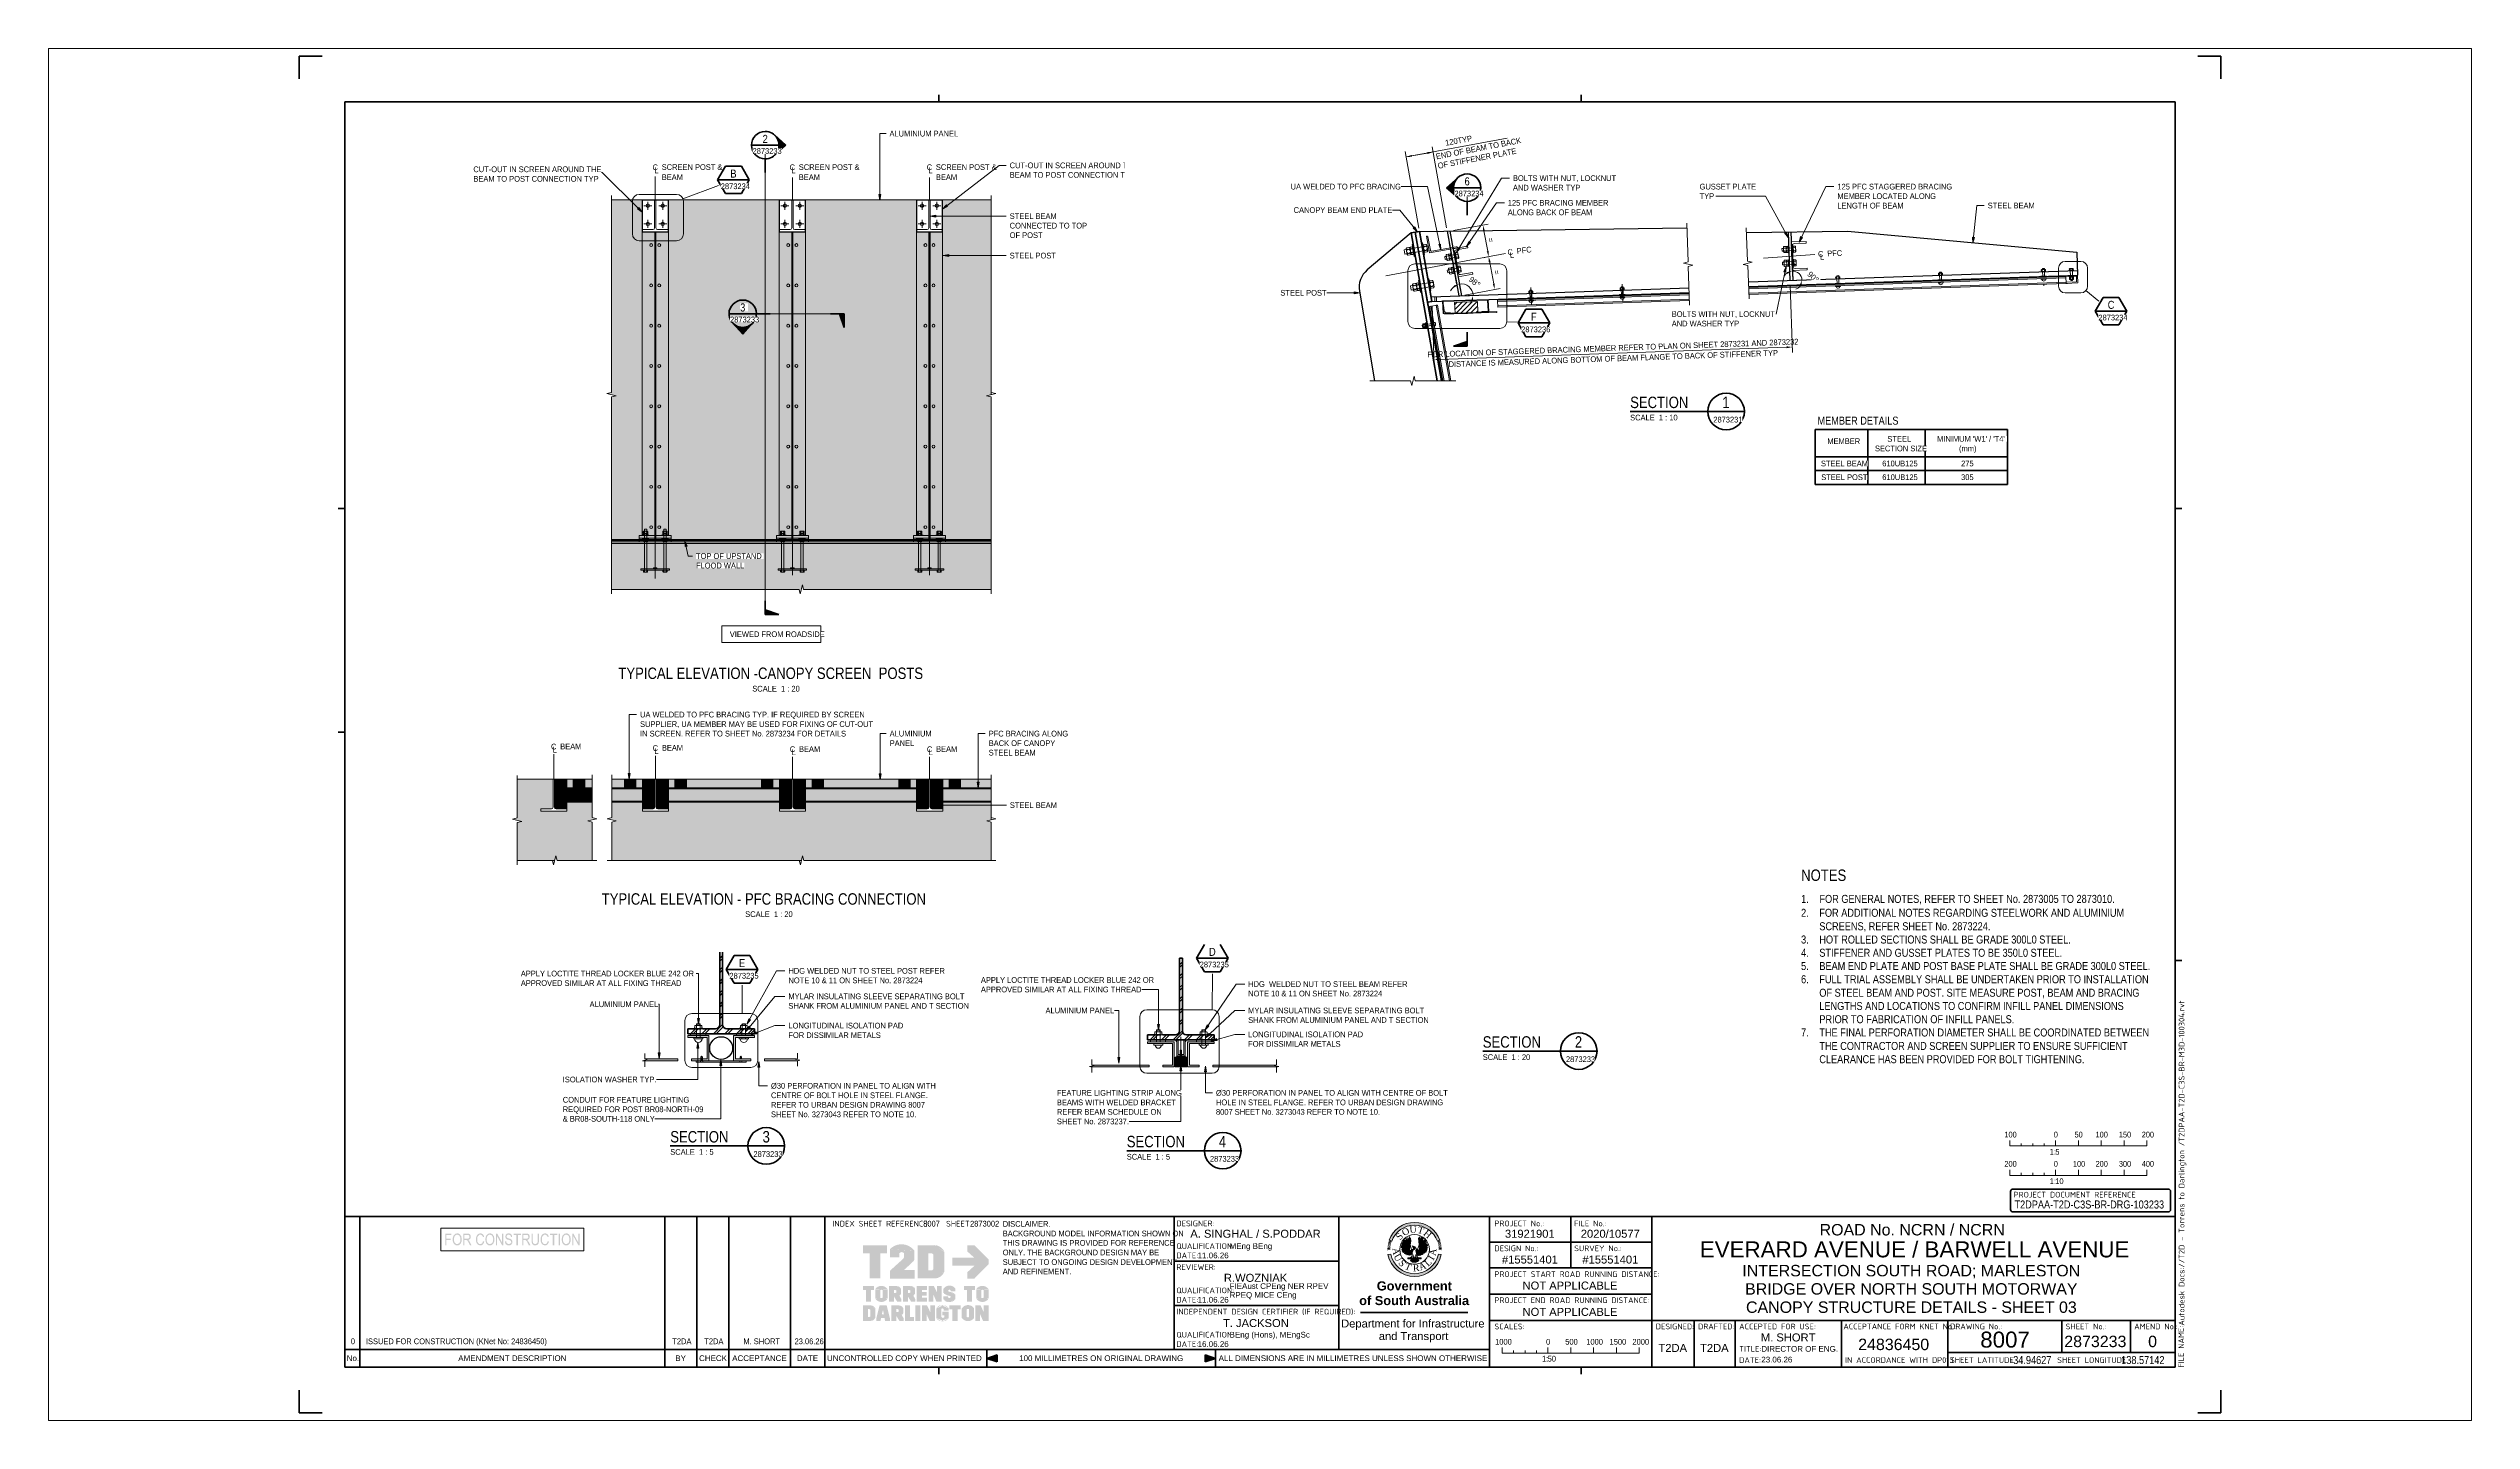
# Paper-space layout 'Layout1' of a CAD drawing. Header units: metres. Extents: x -0.11 to 0.95, y 0 to 0.6.
# The model-space entities are those that its viewports show. They can reach past a viewport. Long polylines and large blocks are cut down to what shows.
import ezdxf

# ---------------------------------------------------------------- set-up
doc = ezdxf.new("R2010")
doc.units = ezdxf.units.M
for name, pattern in [('Dot_Section Line', [0.02, 0, -0.02]), ('Hidden - Small', [0.002294, 0.0015, -0.0007938]), ('JacobsCenter', [0.015, 0.009, -0.0015, 0.003, -0.0015]), ('JacobsDash', [0.0045, 0.003, -0.0015])]:
    doc.linetypes.add(name, pattern=pattern)
doc.layers.get('Defpoints').update_dxf_attribs({"color": 41})
for name, color, linetype, lineweight in [('A-ANNO-DIMS', 7, 'Continuous', 9), ('A-ANNO-NOTE', 7, 'Continuous', 9), ('A-ANNO-NOTE-STAMP', 10, 'Continuous', 18), ('A-ANNO-SYMB', 7, 'Continuous', 9), ('A-DETL', 7, 'Continuous', 13), ('A-DETL-GENF', 7, 'Continuous', 9), ('A-DETL-THIN', 7, 'Continuous', 9), ('G-ANNO-SYMB', 7, 'Continuous', 9), ('G-ANNO-TEXT', 7, 'Continuous', 9), ('G-ANNO-TTLB', 7, 'Continuous', 50), ('G-IMPT', 7, 'Continuous', 13)]:
    doc.layers.add(name, color=color, linetype=linetype, lineweight=lineweight)
doc.layers.add('G-ANNO-NPLT', color=191, linetype='Continuous', plot=False)
doc.layers.get('G-ANNO-NPLT').freeze()
doc.styles.add('Arial', font='arial.ttf', dxfattribs={"height": 0.0025})
doc.styles.add('Arial Narrow', font='ARIALN.TTF', dxfattribs={"height": 0.07})
doc.styles.add('Arial Narrow_1', font='ARIALN.TTF', dxfattribs={"height": 0.05})
doc.styles.add('Arial Narrow_2', font='ARIALN.TTF', dxfattribs={"height": 0.0025})
doc.styles.add('Arial Narrow_3', font='ARIALN.TTF', dxfattribs={"height": 0.0035})
doc.styles.add('Arial Narrow_4', font='ARIALN.TTF', dxfattribs={"height": 0.0175})
doc.styles.add('Arial Narrow_5', font='ARIALN.TTF', dxfattribs={"height": 0.0125})
doc.styles.add('Arial Narrow_6', font='ARIALN.TTF', dxfattribs={"height": 0.005})
doc.styles.add('Arial Narrow_7', font='ARIALN.TTF', dxfattribs={"height": 0.025})
doc.styles.add('Arial Narrow_8', font='ARIALN.TTF', dxfattribs={"height": 0.035})
doc.styles.add('Arial Narrow_9', font='ARIALN.TTF', dxfattribs={"width": 0.9, "height": 0.0025})
doc.styles.add('Arial_1', font='arial.ttf', dxfattribs={"height": 0.0035})
doc.styles.add('Arial_2', font='arial.ttf', dxfattribs={"height": 0.005})
doc.styles.add('Arial_3', font='arial.ttf', dxfattribs={"height": 0.007})
doc.styles.add('Arial_B', font='arialbd.ttf', dxfattribs={"height": 0.004})
doc.styles.add('ISOCPEUR', font='isocpeur.ttf', dxfattribs={"height": 0.0025})
doc.styles.add('Times New Roman', font='times.ttf', dxfattribs={"height": 0.008001})
doc.dimstyles.new('Dimension_Angle_O___º__', dxfattribs={"dimscale": 0.3048, "dimtxt": 0.025586, "dimasz": 0.082021, "dimexe": 0.07874, "dimexo": 0.052493, "dimgap": 0.065617, "dimtad": 1, "dimdec": 3, "dimlfac": 1000, "dimrnd": 0.001, "dimzin": 0, "dimdsep": 46, "dimtxsty": 'Arial Narrow_7', "dimsah": 1, "dimcen": 0.09, "dimadec": 0, "dimazin": 0, "dimtfac": 1, "dimtdec": 4, "dimtix": 1, "dimtmove": 1, "dimatfit": 3, "dimfxl": 1, "dimtvp": 1, "dimtfill": 1, "dimtolj": 1, "dimtzin": 0, "dimlwd": 18, "dimlwe": 18, "dimarcsym": 2})
doc.dimstyles.new('Dimension_Angle_T___º___2', dxfattribs={"dimscale": 0.3048, "dimtxt": 0.025586, "dimasz": 0.082021, "dimexe": 0.07874, "dimexo": 0.052493, "dimgap": 0.065617, "dimtad": 1, "dimdec": 3, "dimlfac": 1000, "dimrnd": 0.001, "dimzin": 0, "dimdsep": 46, "dimtxsty": 'Arial Narrow_7', "dimsah": 1, "dimcen": 0.09, "dimadec": 0, "dimazin": 0, "dimtfac": 1, "dimtdec": 4, "dimtix": 1, "dimtmove": 2, "dimatfit": 3, "dimfxl": 1, "dimtvp": 1, "dimtolj": 1, "dimtzin": 0, "dimlwd": 18, "dimlwe": 18, "dimarcsym": 2})
doc.dimstyles.new('Dimension_Standard_T__mm__2', dxfattribs={"dimscale": 0.3048, "dimtxt": 0.025586, "dimasz": 0.082021, "dimexe": 0.07874, "dimexo": 0.049213, "dimgap": 0.032808, "dimtad": 1, "dimdec": 0, "dimlfac": 1000, "dimzin": 0, "dimdsep": 46, "dimtxsty": 'Arial Narrow_7', "dimsah": 1, "dimcen": 0.09, "dimaunit": 1, "dimadec": 4, "dimazin": 0, "dimtfac": 1, "dimtdec": 4, "dimtix": 1, "dimtmove": 0, "dimatfit": 3, "dimfxl": 1, "dimtvp": 1, "dimtolj": 1, "dimtzin": 0, "dimlwd": 18, "dimlwe": 18, "dimarcsym": 2})
doc.dimstyles.new('Dimension_Standard_T__mm__3', dxfattribs={"dimscale": 0.3048, "dimtxt": 0.025586, "dimasz": 0.082021, "dimexe": 0.07874, "dimexo": 0.049213, "dimgap": 0.032808, "dimtad": 1, "dimdec": 0, "dimlfac": 1000, "dimzin": 0, "dimdsep": 46, "dimtxsty": 'Arial Narrow_7', "dimsah": 1, "dimcen": 0.09, "dimaunit": 1, "dimadec": 4, "dimazin": 0, "dimtfac": 1, "dimtdec": 4, "dimtix": 1, "dimtmove": 2, "dimatfit": 3, "dimfxl": 1, "dimtvp": 1, "dimtolj": 1, "dimtzin": 0, "dimlwd": 18, "dimlwe": 18, "dimarcsym": 2})

# ---------------------------------------------------------------- blocks, each defined once
blk = doc.blocks.new('Viewport - Section Ɵ-4899530-CANOPY STRUCTURE DETAILS - SHEET 03')
at = {"layer": 'G-ANNO-TTLB'}
blk.add_line((0.05, 0), (0, 0), dxfattribs=at)
blk.add_circle((0.042, 0), 0.008, dxfattribs=at)
at = {"layer": 'G-ANNO-TTLB', "lineweight": 9, "insert": (0, 0.0065), "char_height": 0.005, "width": 0.031266, "attachment_point": 1, "style": 'Arial Narrow_6'}
blk.add_mtext('SECTION', dxfattribs=at)
blk = doc.blocks.new('DIT_Scale Bar_Instance_v1 - Scale Bar-4724572-CANOPY STRUCTURE DETAILS - SHEET 03')
at = {"layer": 'A-ANNO-NOTE', "lineweight": 18}
for p, q in [((-0.02, 0.0027), (-0.02, 0.0003)), ((-0.02, 0.0003), (0.04, 0.0003)), ((-0.015, 0.0014), (-0.015, 0.0003)), ((-0.01, 0.0014), (-0.01, 0.0003)), ((-0.005, 0.0014), (-0.005, 0.0003)), ((0, 0.0027), (0, 0.0003)), ((0.01, 0.0027), (0.01, 0.0003)), ((0.02, 0.0027), (0.02, 0.0003)), ((0.03, 0.0027), (0.03, 0.0003)), ((0.04, 0.0027), (0.04, 0.0003))]:
    blk.add_line(p, q, dxfattribs=at)
at = {"layer": 'A-ANNO-NOTE', "insert": (-0.0026, -0.001), "char_height": 0.0025, "width": 0.002886, "attachment_point": 1, "style": 'Arial Narrow_2'}
blk.add_mtext('1:', dxfattribs=at)
blk = doc.blocks.new('T2DPAA-T2D-PWA-DE-XRF-000001 - Drawing3_dwg-8554483-CANOPY STRUCTURE DETAILS - SHEET 01')
at = {"layer": 'G-IMPT'}
h = blk.add_hatch(color=256, dxfattribs=at)
edge = h.paths.add_edge_path()
edge.add_line((0.1549, 0.1015), (0.1515, 0.1021))
edge.add_arc((0.1226, 0.1077), 0.0295, 190.997, 349.003, ccw=False)
edge.add_line((0.0937, 0.1021), (0.0903, 0.1015))
edge.add_arc((0.1226, 0.1077), 0.0329, 190.997, 349.003)
edge = h.paths.add_edge_path()
edge.add_arc((0.1226, 0.1077), 0.0329, 20.0475, 159.9525, ccw=False)
edge.add_line((0.1535, 0.119), (0.1503, 0.1178))
edge.add_arc((0.1226, 0.1077), 0.0295, 20.0475, 159.9525)
edge.add_line((0.0949, 0.1178), (0.0917, 0.119))
h = blk.add_hatch(color=256, dxfattribs=at)
edge = h.paths.add_edge_path()
edge.add_arc((0.1226, 0.1077), 0.0329, 161.3902, 162.9856, ccw=False)
edge.add_line((0.0915, 0.1183), (0.0914, 0.1182))
edge.add_line((0.0915, 0.1183), (0.0947, 0.1172))
edge.add_line((0.0947, 0.1171), (0.0947, 0.1172))
edge.add_arc((0.1226, 0.1077), 0.0295, 161.3902, 162.9856)
edge.add_line((0.0944, 0.1163), (0.0911, 0.1174))
h = blk.add_hatch(color=256, dxfattribs=at)
edge = h.paths.add_edge_path()
edge.add_line((0.1206, 0.1074), (0.1207, 0.1074))
edge.add_line((0.1207, 0.1074), (0.1206, 0.1074))
edge = h.paths.add_edge_path()
edge.add_line((0.1166, 0.11), (0.1166, 0.1074))
edge.add_line((0.1166, 0.1074), (0.1183, 0.1065))
edge.add_line((0.1183, 0.1065), (0.119, 0.1076))
edge.add_line((0.119, 0.1076), (0.1204, 0.1079))
edge.add_line((0.1204, 0.1079), (0.1207, 0.1074))
edge.add_line((0.1207, 0.1074), (0.1211, 0.1067))
edge.add_line((0.1211, 0.1067), (0.1187, 0.1008))
edge.add_line((0.1187, 0.1008), (0.1178, 0.1012))
edge.add_line((0.1178, 0.1012), (0.1166, 0.1008))
edge.add_line((0.1166, 0.1008), (0.1161, 0.1012))
edge.add_line((0.1161, 0.1012), (0.1147, 0.101))
edge.add_line((0.1147, 0.101), (0.1143, 0.1017))
edge.add_line((0.1143, 0.1017), (0.1131, 0.1012))
edge.add_line((0.1131, 0.1012), (0.1128, 0.1022))
edge.add_line((0.1128, 0.1022), (0.1119, 0.1019))
edge.add_line((0.1119, 0.1019), (0.1119, 0.1029))
edge.add_line((0.1119, 0.1029), (0.1105, 0.1027))
edge.add_line((0.1105, 0.1027), (0.1107, 0.1043))
edge.add_line((0.1107, 0.1043), (0.1091, 0.1041))
edge.add_line((0.1091, 0.1041), (0.1095, 0.1057))
edge.add_line((0.1095, 0.1057), (0.1077, 0.106))
edge.add_line((0.1077, 0.106), (0.1081, 0.1069))
edge.add_line((0.1081, 0.1069), (0.1072, 0.1074))
edge.add_line((0.1072, 0.1074), (0.1081, 0.1091))
edge.add_line((0.1081, 0.1091), (0.1069, 0.11))
edge.add_line((0.1069, 0.11), (0.1081, 0.1112))
edge.add_line((0.1081, 0.1112), (0.1069, 0.1122))
edge.add_line((0.1069, 0.1122), (0.1085, 0.113))
edge.add_line((0.1085, 0.113), (0.1072, 0.1143))
edge.add_line((0.1072, 0.1143), (0.1095, 0.1145))
edge.add_line((0.1095, 0.1145), (0.1081, 0.116))
edge.add_line((0.1081, 0.116), (0.1105, 0.116))
edge.add_line((0.1105, 0.116), (0.1088, 0.1179))
edge.add_line((0.1088, 0.1179), (0.1119, 0.1163))
edge.add_line((0.1119, 0.1163), (0.1105, 0.1193))
edge.add_line((0.1105, 0.1193), (0.1138, 0.1172))
edge.add_line((0.1138, 0.1172), (0.1121, 0.121))
edge.add_line((0.1121, 0.121), (0.1147, 0.1181))
edge.add_line((0.1147, 0.1181), (0.1143, 0.1224))
edge.add_line((0.1143, 0.1224), (0.1159, 0.1188))
edge.add_line((0.1159, 0.1188), (0.1166, 0.1236))
edge.add_line((0.1166, 0.1236), (0.1171, 0.1207))
edge.add_line((0.1171, 0.1207), (0.1178, 0.1214))
edge.add_line((0.1178, 0.1214), (0.118, 0.1179))
edge.add_line((0.118, 0.1179), (0.1171, 0.1131))
edge.add_line((0.1171, 0.1131), (0.1178, 0.111))
edge.add_line((0.1178, 0.111), (0.1166, 0.11))
for points in [[(0.1105, 0.1193), (0.1088, 0.1179), (0.1119, 0.1163)], [(0.1369, 0.1093), (0.1385, 0.1081), (0.1367, 0.1074), (0.1376, 0.106), (0.1357, 0.106), (0.1367, 0.1043), (0.1348, 0.1043), (0.1348, 0.1031), (0.1336, 0.1034), (0.1331, 0.1022), (0.1322, 0.1024), (0.1317, 0.1015), (0.1305, 0.1017), (0.1301, 0.101), (0.1296, 0.1015), (0.1291, 0.1005), (0.1286, 0.1008), (0.1277, 0.1003), (0.1275, 0.101), (0.1268, 0.1003), (0.1251, 0.1029), (0.1242, 0.1065), (0.1246, 0.1076), (0.1263, 0.1076), (0.127, 0.1067), (0.1284, 0.1072), (0.1291, 0.11), (0.1275, 0.1112), (0.1282, 0.1133), (0.1275, 0.1219), (0.1284, 0.121), (0.1289, 0.1236), (0.1294, 0.1193), (0.1312, 0.1226), (0.1305, 0.1191), (0.1331, 0.1212), (0.1317, 0.1179), (0.1348, 0.1195), (0.1324, 0.116), (0.1364, 0.1179), (0.1341, 0.1155), (0.1371, 0.116), (0.1355, 0.1143), (0.1381, 0.1141), (0.1364, 0.1131), (0.1383, 0.1124), (0.1367, 0.1114), (0.1385, 0.11)], [(0.1312, 0.1226), (0.1331, 0.1212), (0.1305, 0.1191)], [(0.1348, 0.1195), (0.1364, 0.1179), (0.1324, 0.116)], [(0.1069, 0.1122), (0.1069, 0.11), (0.1081, 0.1112)], [(0.1081, 0.116), (0.1072, 0.1143), (0.1095, 0.1145)], [(0.1077, 0.106), (0.1091, 0.1041), (0.1095, 0.1057)], [(0.1105, 0.1027), (0.1119, 0.1019), (0.1119, 0.1029)], [(0.1225, 0.0967), (0.1233, 0.0985), (0.1277, 0.0943), (0.1263, 0.0929), (0.1237, 0.092), (0.1202, 0.0924), (0.1176, 0.0943), (0.1218, 0.0984)], [(0.1291, 0.1005), (0.1301, 0.101), (0.1296, 0.1015)], [(0.1317, 0.1015), (0.1331, 0.1022), (0.1322, 0.1024)], [(0.1383, 0.1124), (0.1381, 0.1141), (0.1364, 0.1131)]]:
    blk.add_hatch(color=256, dxfattribs=at).paths.add_polyline_path(points)
h = blk.add_hatch(color=256, dxfattribs=at)
edge = h.paths.add_edge_path()
edge.add_line((0.154, 0.1174), (0.1508, 0.1163))
edge.add_arc((0.1226, 0.1077), 0.0295, 17.0144, 18.6098)
edge.add_line((0.1505, 0.1172), (0.1505, 0.1171))
edge.add_line((0.1505, 0.1172), (0.1537, 0.1183))
edge.add_line((0.1538, 0.1182), (0.1537, 0.1183))
edge.add_arc((0.1226, 0.1077), 0.0329, 17.0144, 18.6098, ccw=False)
h = blk.add_hatch(color=256, dxfattribs=at)
edge = h.paths.add_edge_path()
edge.add_line((0.0931, 0.1083), (0.0897, 0.1083))
edge.add_arc((0.1226, 0.1077), 0.0329, 177.3415, 178.9368, ccw=False)
edge.add_line((0.0897, 0.1094), (0.0897, 0.1093))
edge.add_line((0.0897, 0.1094), (0.0932, 0.1092))
edge.add_line((0.0932, 0.1091), (0.0932, 0.1092))
edge.add_arc((0.1226, 0.1077), 0.0295, 177.3415, 178.9368)
h = blk.add_hatch(color=256, dxfattribs=at)
edge = h.paths.add_edge_path()
edge.add_line((0.0931, 0.1069), (0.0897, 0.1068))
edge.add_arc((0.1226, 0.1077), 0.0329, 180, 181.5953, ccw=False)
edge.add_line((0.0897, 0.1078), (0.0897, 0.1077))
edge.add_line((0.0897, 0.1078), (0.0931, 0.1078))
edge.add_line((0.0931, 0.1077), (0.0931, 0.1078))
edge.add_arc((0.1226, 0.1077), 0.0295, 180, 181.5953)
h = blk.add_hatch(color=256, dxfattribs=at)
edge = h.paths.add_edge_path()
edge.add_arc((0.1226, 0.1077), 0.0329, 174.6829, 176.2783, ccw=False)
edge.add_line((0.0899, 0.1109), (0.0898, 0.1108))
edge.add_line((0.0899, 0.1109), (0.0933, 0.1106))
edge.add_line((0.0933, 0.1105), (0.0933, 0.1106))
edge.add_arc((0.1226, 0.1077), 0.0295, 174.6829, 176.2783)
edge.add_line((0.0932, 0.1096), (0.0898, 0.1099))
h = blk.add_hatch(color=256, dxfattribs=at)
edge = h.paths.add_edge_path()
edge.add_arc((0.1226, 0.1077), 0.0329, 172.0244, 173.6197, ccw=False)
edge.add_line((0.09, 0.1124), (0.09, 0.1123))
edge.add_line((0.09, 0.1124), (0.0934, 0.1119))
edge.add_line((0.0934, 0.1118), (0.0934, 0.1119))
edge.add_arc((0.1226, 0.1077), 0.0295, 172.0244, 173.6197)
edge.add_line((0.0933, 0.111), (0.0899, 0.1114))
h = blk.add_hatch(color=256, dxfattribs=at)
edge = h.paths.add_edge_path()
edge.add_arc((0.1226, 0.1077), 0.0329, 169.3658, 170.9612, ccw=False)
edge.add_line((0.0903, 0.1139), (0.0903, 0.1138))
edge.add_line((0.0903, 0.1139), (0.0937, 0.1133))
edge.add_line((0.0936, 0.1132), (0.0937, 0.1133))
edge.add_arc((0.1226, 0.1077), 0.0295, 169.3658, 170.9612)
edge.add_line((0.0935, 0.1124), (0.0901, 0.1129))
h = blk.add_hatch(color=256, dxfattribs=at)
edge = h.paths.add_edge_path()
edge.add_arc((0.1226, 0.1077), 0.0329, 166.7073, 168.3026, ccw=False)
edge.add_line((0.0906, 0.1154), (0.0906, 0.1153))
edge.add_line((0.0906, 0.1154), (0.0939, 0.1146))
edge.add_line((0.0939, 0.1145), (0.0939, 0.1146))
edge.add_arc((0.1226, 0.1077), 0.0295, 166.7073, 168.3026)
edge.add_line((0.0937, 0.1137), (0.0904, 0.1144))
h = blk.add_hatch(color=256, dxfattribs=at)
edge = h.paths.add_edge_path()
edge.add_line((0.0941, 0.115), (0.0907, 0.1159))
edge.add_arc((0.1226, 0.1077), 0.0329, 164.0488, 165.6441, ccw=False)
edge.add_line((0.091, 0.1169), (0.091, 0.1168))
edge.add_line((0.091, 0.1169), (0.0943, 0.1159))
edge.add_line((0.0943, 0.1158), (0.0943, 0.1159))
edge.add_arc((0.1226, 0.1077), 0.0295, 164.0488, 165.6441)
h = blk.add_hatch(color=256, dxfattribs=at)
edge = h.paths.add_edge_path()
edge.add_line((0.1232, 0.1095), (0.1225, 0.1076))
edge.add_line((0.1225, 0.1076), (0.1207, 0.1074))
edge.add_line((0.1207, 0.1074), (0.1207, 0.1074))
edge.add_line((0.1207, 0.1074), (0.1216, 0.1086))
edge.add_line((0.1216, 0.1086), (0.1197, 0.1119))
edge.add_line((0.1197, 0.1119), (0.1232, 0.1107))
edge.add_line((0.1232, 0.1107), (0.1239, 0.1098))
edge.add_line((0.1239, 0.1098), (0.1232, 0.1095))
h = blk.add_hatch(color=256, dxfattribs=at)
edge = h.paths.add_edge_path()
edge.add_arc((0.1226, 0.1077), 0.0295, 14.3559, 15.9512)
edge.add_line((0.1509, 0.1159), (0.1509, 0.1158))
edge.add_line((0.1509, 0.1159), (0.1542, 0.1169))
edge.add_line((0.1542, 0.1168), (0.1542, 0.1169))
edge.add_arc((0.1226, 0.1077), 0.0329, 14.3559, 15.9512, ccw=False)
edge.add_line((0.1545, 0.1159), (0.1511, 0.115))
h = blk.add_hatch(color=256, dxfattribs=at)
edge = h.paths.add_edge_path()
edge.add_line((0.1548, 0.1144), (0.1514, 0.1137))
edge.add_arc((0.1226, 0.1077), 0.0295, 11.6974, 13.2927)
edge.add_line((0.1512, 0.1146), (0.1513, 0.1145))
edge.add_line((0.1512, 0.1146), (0.1546, 0.1154))
edge.add_line((0.1546, 0.1153), (0.1546, 0.1154))
edge.add_arc((0.1226, 0.1077), 0.0329, 11.6974, 13.2927, ccw=False)
h = blk.add_hatch(color=256, dxfattribs=at)
edge = h.paths.add_edge_path()
edge.add_arc((0.1226, 0.1077), 0.0295, 9.0388, 10.6342)
edge.add_line((0.1515, 0.1133), (0.1515, 0.1132))
edge.add_line((0.1515, 0.1133), (0.1549, 0.1139))
edge.add_line((0.1549, 0.1138), (0.1549, 0.1139))
edge.add_arc((0.1226, 0.1077), 0.0329, 9.0388, 10.6342, ccw=False)
edge.add_line((0.1551, 0.1129), (0.1517, 0.1124))
h = blk.add_hatch(color=256, dxfattribs=at)
edge = h.paths.add_edge_path()
edge.add_arc((0.1226, 0.1077), 0.0295, 6.3803, 7.9756)
edge.add_line((0.1518, 0.1119), (0.1518, 0.1118))
edge.add_line((0.1518, 0.1119), (0.1552, 0.1124))
edge.add_line((0.1552, 0.1123), (0.1552, 0.1124))
edge.add_arc((0.1226, 0.1077), 0.0329, 6.3803, 7.9756, ccw=False)
edge.add_line((0.1553, 0.1114), (0.1519, 0.111))
h = blk.add_hatch(color=256, dxfattribs=at)
edge = h.paths.add_edge_path()
edge.add_line((0.1554, 0.1099), (0.152, 0.1096))
edge.add_arc((0.1226, 0.1077), 0.0295, 3.7217, 5.3171)
edge.add_line((0.1519, 0.1106), (0.1519, 0.1105))
edge.add_line((0.1519, 0.1106), (0.1553, 0.1109))
edge.add_line((0.1553, 0.1108), (0.1553, 0.1109))
edge.add_arc((0.1226, 0.1077), 0.0329, 3.7217, 5.3171, ccw=False)
h = blk.add_hatch(color=256, dxfattribs=at)
edge = h.paths.add_edge_path()
edge.add_line((0.1555, 0.1083), (0.1521, 0.1083))
edge.add_arc((0.1226, 0.1077), 0.0295, 1.0632, 2.6585)
edge.add_line((0.152, 0.1092), (0.152, 0.1091))
edge.add_line((0.152, 0.1092), (0.1554, 0.1094))
edge.add_line((0.1555, 0.1093), (0.1554, 0.1094))
edge.add_arc((0.1226, 0.1077), 0.0329, 1.0632, 2.6585, ccw=False)
h = blk.add_hatch(color=256, dxfattribs=at)
edge = h.paths.add_edge_path()
edge.add_line((0.1555, 0.1068), (0.152, 0.1069))
edge.add_arc((0.1226, 0.1077), 0.0295, 358.4047, 360)
edge.add_line((0.1521, 0.1078), (0.1521, 0.1077))
edge.add_line((0.1521, 0.1078), (0.1555, 0.1078))
edge.add_line((0.1555, 0.1077), (0.1555, 0.1078))
edge.add_arc((0.1226, 0.1077), 0.0329, 358.4047, 360, ccw=False)
for p, q in [((0.0917, 0.119), (0.0949, 0.1178)), ((0.1105, 0.1193), (0.1088, 0.1179)), ((0.1088, 0.1179), (0.1119, 0.1163)), ((0.1119, 0.1163), (0.1105, 0.1193)), ((0.1305, 0.1191), (0.1312, 0.1226)), ((0.1331, 0.1212), (0.1305, 0.1191)), ((0.1312, 0.1226), (0.1331, 0.1212)), ((0.1324, 0.116), (0.1348, 0.1195)), ((0.1364, 0.1179), (0.1324, 0.116)), ((0.1348, 0.1195), (0.1364, 0.1179)), ((0.1503, 0.1178), (0.1535, 0.119)), ((0.0903, 0.1015), (0.0937, 0.1021)), ((0.1069, 0.1122), (0.1069, 0.11)), ((0.1081, 0.1112), (0.1069, 0.1122)), ((0.1069, 0.11), (0.1081, 0.1112)), ((0.1081, 0.116), (0.1072, 0.1143)), ((0.1072, 0.1143), (0.1095, 0.1145)), ((0.1077, 0.106), (0.1091, 0.1041)), ((0.1095, 0.1057), (0.1077, 0.106)), ((0.1095, 0.1145), (0.1081, 0.116)), ((0.1091, 0.1041), (0.1095, 0.1057)), ((0.1119, 0.1029), (0.1105, 0.1027)), ((0.1105, 0.1027), (0.1119, 0.1019)), ((0.1119, 0.1019), (0.1119, 0.1029)), ((0.115, 0.0967), (0.1197, 0.0967)), ((0.1211, 0.1003), (0.1173, 0.0974)), ((0.1244, 0.1003), (0.1272, 0.0974)), ((0.1256, 0.0967), (0.1308, 0.0967)), ((0.1296, 0.1015), (0.1291, 0.1005)), ((0.1291, 0.1005), (0.1301, 0.101)), ((0.1301, 0.101), (0.1296, 0.1015)), ((0.1322, 0.1024), (0.1317, 0.1015)), ((0.1317, 0.1015), (0.1331, 0.1022)), ((0.1331, 0.1022), (0.1322, 0.1024)), ((0.1381, 0.1141), (0.1364, 0.1131)), ((0.1364, 0.1131), (0.1383, 0.1124)), ((0.1383, 0.1124), (0.1381, 0.1141)), ((0.1515, 0.1021), (0.1549, 0.1015))]:
    blk.add_line(p, q, dxfattribs=at)
at = {"layer": 'G-IMPT', "flags": 128}
for points in [[(0.1085, 0.113), (0.1072, 0.1143), (0.1095, 0.1145), (0.1081, 0.116), (0.1105, 0.116), (0.1088, 0.1179), (0.1119, 0.1163), (0.1105, 0.1193), (0.1138, 0.1172), (0.1121, 0.121), (0.1147, 0.1181), (0.1143, 0.1224), (0.1159, 0.1188), (0.1166, 0.1236), (0.1171, 0.1207), (0.1178, 0.1214), (0.118, 0.1179), (0.1171, 0.1131), (0.119, 0.1076), (0.1204, 0.1079), (0.1211, 0.1067), (0.1187, 0.1008), (0.1178, 0.1012), (0.1166, 0.1008), (0.1161, 0.1012), (0.1147, 0.101), (0.1143, 0.1017), (0.1131, 0.1012), (0.1128, 0.1022), (0.1119, 0.1019), (0.1119, 0.1029), (0.1105, 0.1027), (0.1107, 0.1043), (0.1091, 0.1041), (0.1095, 0.1057), (0.1077, 0.106), (0.1081, 0.1069), (0.1072, 0.1074), (0.1081, 0.1091), (0.1069, 0.11), (0.1081, 0.1112), (0.1069, 0.1122), (0.1087, 0.1131)], [(0.1199, 0.1031), (0.1225, 0.0967), (0.1251, 0.1029), (0.1242, 0.1065), (0.1246, 0.1076), (0.1263, 0.1076), (0.1282, 0.1133), (0.1275, 0.1219), (0.1284, 0.121), (0.1289, 0.1236), (0.1294, 0.1193), (0.1312, 0.1226), (0.1305, 0.1191), (0.1331, 0.1212), (0.1317, 0.1179), (0.1348, 0.1195), (0.1324, 0.116), (0.1364, 0.1179), (0.1341, 0.1155), (0.1371, 0.116), (0.1355, 0.1143), (0.1381, 0.1141), (0.1364, 0.1131), (0.1383, 0.1124), (0.1367, 0.1114), (0.1385, 0.11), (0.1369, 0.1093), (0.1385, 0.1081), (0.1367, 0.1074), (0.1376, 0.106), (0.1357, 0.106), (0.1367, 0.1043), (0.1348, 0.1043), (0.1348, 0.1031), (0.1336, 0.1034), (0.1331, 0.1022), (0.1322, 0.1024), (0.1317, 0.1015), (0.1305, 0.1017), (0.1301, 0.101), (0.1296, 0.1015), (0.1291, 0.1005), (0.1286, 0.1008), (0.1277, 0.1003), (0.1275, 0.101), (0.1268, 0.1003), (0.1251, 0.1029)], [(0.1206, 0.0974), (0.1145, 0.0974), (0.1145, 0.0962), (0.1194, 0.0962)], [(0.119, 0.1076), (0.1183, 0.1065), (0.1166, 0.1074), (0.1166, 0.11), (0.1178, 0.111)], [(0.1218, 0.0984), (0.1176, 0.0943), (0.1202, 0.0924), (0.1237, 0.092), (0.1263, 0.0929), (0.1277, 0.0943), (0.1233, 0.0985)], [(0.1239, 0.1098), (0.1244, 0.1091), (0.1246, 0.1076)], [(0.1246, 0.0974), (0.1308, 0.0974), (0.1308, 0.0962), (0.126, 0.0962)], [(0.1263, 0.1076), (0.127, 0.1067), (0.1284, 0.1072), (0.1291, 0.11), (0.1275, 0.1112)]]:
    blk.add_lwpolyline(points, dxfattribs=at)
blk.add_lwpolyline([(0.1206, 0.1074), (0.1216, 0.1086), (0.1197, 0.1119), (0.1232, 0.1107), (0.1239, 0.1098), (0.1232, 0.1095), (0.1225, 0.1076)], close=True, dxfattribs=at)
at = {"layer": 'G-IMPT'}
blk.add_circle((0.1226, 0.1077), 0.018, dxfattribs=at)
for radius, start, end in [(0.0329, 20.0475, 159.9525), (0.0295, 20.0475, 159.9525), (0.0329, 190.997, 349.003), (0.0295, 190.997, 349.003)]:
    blk.add_arc((0.1226, 0.1077), radius, start, end, dxfattribs=at)
at = {"layer": 'G-IMPT', "lineweight": 9, "char_height": 0.008, "attachment_point": 2, "line_spacing_factor": 1.029793, "style": 'Times New Roman'}
for s, insert, width, rotation in [('S', (0.1012, 0.1263), 0.008041, 49.0663), ('O', (0.1099, 0.133), 0.010353, 26.6943), ('U', (0.1205, 0.136), 0.010353, 4.3222), ('T', (0.1314, 0.1347), 0.008744, 341.9502), ('H', (0.141, 0.1293), 0.010353, 319.5782), ('A', (0.104, 0.106), 0.010353, 279.6978), ('U', (0.1058, 0.0996), 0.010353, 300.15), ('S', (0.1107, 0.0935), 0.008041, 310.3575), ('T', (0.1164, 0.0903), 0.008744, 336.9699), ('R', (0.1244, 0.0893), 0.009549, 3.701), ('A', (0.1307, 0.0909), 0.010353, 21.3382), ('L', (0.1363, 0.0949), 0.008744, 42.375), ('I', (0.1395, 0.0995), 0.004825, 60.5783), ('A', (0.141, 0.1048), 0.010353, 83.64)]:
    blk.add_mtext(s, dxfattribs=dict(at, insert=insert, width=width, rotation=rotation))
blk = doc.blocks.new('T2DPAA-T2D-PWA-DE-XRF-000001 - Standard-8554985-CANOPY STRUCTURE DETAILS - SHEET 01')
at = {"layer": 'G-ANNO-TTLB', "true_color": 0x1d4a5c}
h = blk.add_hatch(color=139, dxfattribs=at)
edge = h.paths.add_edge_path()
edge.add_line((0.2623, 0.0443), (0.2623, 0.0452))
edge.add_arc((0.2616, 0.044), 0.00145, 58.8241, 99.793)
edge.add_line((0.2613, 0.0454), (0.2613, 0.0441))
edge.add_arc((0.2616, 0.0455), 0.00141, 259.7202, 301.6629)
edge = h.paths.add_edge_path()
edge.add_arc((0.2625, 0.0448), 0.00224, 301.808, 330.1086, ccw=False)
edge.add_line((0.2637, 0.0429), (0.2645, 0.0415))
edge.add_line((0.2645, 0.0415), (0.2645, 0.0403))
edge.add_line((0.2645, 0.0403), (0.2627, 0.0403))
edge.add_line((0.2627, 0.0403), (0.2613, 0.0425))
edge.add_line((0.2613, 0.0425), (0.2613, 0.0403))
edge.add_line((0.2613, 0.0403), (0.2591, 0.0403))
edge.add_line((0.2591, 0.0403), (0.2591, 0.0471))
edge.add_line((0.2591, 0.0471), (0.2624, 0.0471))
edge.add_arc((0.2623, 0.0446), 0.00248, 32.8357, 87.7033, ccw=False)
edge.add_line((0.2644, 0.046), (0.2644, 0.0437))
edge = h.paths.add_edge_path()
edge.add_line((0.2674, 0.0527), (0.2674, 0.0537))
edge.add_arc((0.2667, 0.0524), 0.00145, 58.8241, 99.793)
edge.add_line((0.2665, 0.0539), (0.2665, 0.0526))
edge.add_arc((0.2667, 0.0539), 0.00141, 259.7202, 301.6629)
edge = h.paths.add_edge_path()
edge.add_arc((0.2676, 0.0532), 0.00224, 301.808, 330.1086, ccw=False)
edge.add_line((0.2688, 0.0513), (0.2696, 0.0499))
edge.add_line((0.2696, 0.0499), (0.2696, 0.0487))
edge.add_line((0.2696, 0.0487), (0.2678, 0.0487))
edge.add_line((0.2678, 0.0487), (0.2664, 0.051))
edge.add_line((0.2664, 0.051), (0.2664, 0.0487))
edge.add_line((0.2664, 0.0487), (0.2642, 0.0487))
edge.add_line((0.2642, 0.0487), (0.2642, 0.0555))
edge.add_line((0.2642, 0.0555), (0.2676, 0.0555))
edge.add_arc((0.2675, 0.0531), 0.00248, 32.8357, 87.7033, ccw=False)
edge.add_line((0.2695, 0.0544), (0.2695, 0.0521))
edge = h.paths.add_edge_path()
edge.add_line((0.2499, 0.0422), (0.2499, 0.0452))
edge.add_arc((0.2491, 0.0441), 0.00138, 56.3448, 98.7814)
edge.add_line((0.2489, 0.0454), (0.2489, 0.0419))
edge.add_arc((0.2491, 0.0433), 0.00138, 261.2186, 303.6552)
edge = h.paths.add_edge_path()
edge.add_line((0.2613, 0.0527), (0.2613, 0.0537))
edge.add_arc((0.2606, 0.0524), 0.00145, 58.8241, 99.793)
edge.add_line((0.2603, 0.0539), (0.2603, 0.0526))
edge.add_arc((0.2606, 0.0539), 0.00141, 259.7202, 301.6629)
edge = h.paths.add_edge_path()
edge.add_line((0.2502, 0.0403), (0.2467, 0.0403))
edge.add_line((0.2467, 0.0403), (0.2467, 0.0471))
edge.add_line((0.2467, 0.0471), (0.2501, 0.0471))
edge.add_arc((0.25, 0.0447), 0.00241, 26.2483, 85.5583, ccw=False)
edge.add_line((0.2521, 0.0457), (0.2521, 0.0416))
edge.add_arc((0.2502, 0.0424), 0.00209, 270, 338.4707, ccw=False)
h.paths.add_polyline_path([(0.2555, 0.0451), (0.255, 0.0432), (0.2559, 0.0432)])
h.paths.add_polyline_path([(0.2585, 0.0415), (0.2585, 0.0403), (0.2564, 0.0403), (0.2562, 0.0415), (0.2547, 0.0415), (0.2544, 0.0403), (0.2526, 0.0403), (0.2526, 0.0415), (0.254, 0.0471), (0.2571, 0.0471)])
h.paths.add_polyline_path([(0.2673, 0.042), (0.269, 0.042), (0.269, 0.0403), (0.2651, 0.0403), (0.2651, 0.0471), (0.2673, 0.0471)])
h.paths.add_polyline_path([(0.2718, 0.0403), (0.2696, 0.0403), (0.2696, 0.0471), (0.2718, 0.0471)])
h.paths.add_polyline_path([(0.2762, 0.0441), (0.2762, 0.0471), (0.2782, 0.0471), (0.2782, 0.0403), (0.2759, 0.0403), (0.2746, 0.0432), (0.2746, 0.0403), (0.2725, 0.0403), (0.2725, 0.0471), (0.2748, 0.0471)])
edge = h.paths.add_edge_path()
edge.add_arc((0.2817, 0.0424), 0.000774, 214.5178, 325.4822)
edge.add_line((0.2823, 0.0419), (0.2823, 0.0427))
edge.add_line((0.2823, 0.0427), (0.2815, 0.0427))
edge.add_line((0.2815, 0.0427), (0.2815, 0.0443))
edge.add_line((0.2815, 0.0443), (0.2842, 0.0443))
edge.add_line((0.2842, 0.0443), (0.2842, 0.0415))
edge.add_arc((0.2819, 0.0428), 0.00262, 274.1131, 330.4929, ccw=False)
edge.add_arc((0.2815, 0.0434), 0.00327, 260.2337, 279.7663, ccw=False)
edge.add_arc((0.2812, 0.0429), 0.00275, 208.3817, 264.7517, ccw=False)
edge.add_line((0.2788, 0.0416), (0.2788, 0.0458))
edge.add_arc((0.2812, 0.0445), 0.00268, 94.8448, 152.8409, ccw=False)
edge.add_arc((0.2815, 0.0424), 0.00482, 83.0812, 96.9188, ccw=False)
edge.add_arc((0.2818, 0.0444), 0.00278, 31.3102, 83.6241, ccw=False)
edge.add_line((0.2842, 0.0459), (0.2842, 0.0447))
edge.add_line((0.2842, 0.0447), (0.282, 0.0447))
edge.add_line((0.282, 0.0447), (0.282, 0.0455))
edge.add_arc((0.2815, 0.0451), 0.000641, 40.732, 139.268)
edge.add_line((0.281, 0.0455), (0.281, 0.0419))
h.paths.add_polyline_path([(0.2882, 0.0403), (0.2859, 0.0403), (0.2859, 0.0454), (0.2846, 0.0454), (0.2846, 0.0471), (0.2895, 0.0471), (0.2895, 0.0454), (0.2882, 0.0454)])
edge = h.paths.add_edge_path()
edge.add_arc((0.2927, 0.0429), 0.00104, 239.6549, 300.3451)
edge.add_line((0.2932, 0.042), (0.2932, 0.0454))
edge.add_arc((0.2927, 0.0445), 0.00103, 59.5446, 120.4554)
edge.add_line((0.2921, 0.0454), (0.2921, 0.042))
edge = h.paths.add_edge_path()
edge.add_arc((0.2927, 0.0434), 0.00323, 212.7347, 327.2653, ccw=False)
edge.add_line((0.29, 0.0417), (0.29, 0.0458))
edge.add_arc((0.2927, 0.044), 0.00323, 32.6408, 147.3592, ccw=False)
edge.add_line((0.2954, 0.0458), (0.2954, 0.0417))
h.paths.add_polyline_path([(0.3017, 0.0403), (0.2993, 0.0403), (0.298, 0.0432), (0.298, 0.0403), (0.2959, 0.0403), (0.2959, 0.0471), (0.2982, 0.0471), (0.2996, 0.0441), (0.2996, 0.0471), (0.3017, 0.0471)])
edge = h.paths.add_edge_path()
edge.add_arc((0.299, 0.0513), 0.00104, 239.6549, 300.3451)
edge.add_line((0.2995, 0.0504), (0.2995, 0.0538))
edge.add_arc((0.299, 0.0529), 0.00103, 59.5446, 120.4554)
edge.add_line((0.2985, 0.0538), (0.2985, 0.0504))
edge = h.paths.add_edge_path()
edge.add_arc((0.299, 0.0518), 0.00323, 212.7347, 327.2653, ccw=False)
edge.add_line((0.2963, 0.0501), (0.2963, 0.0542))
edge.add_arc((0.299, 0.0524), 0.00323, 32.6408, 147.3592, ccw=False)
edge.add_line((0.3017, 0.0542), (0.3017, 0.0501))
h.paths.add_polyline_path([(0.2945, 0.0487), (0.2923, 0.0487), (0.2923, 0.0538), (0.2909, 0.0538), (0.2909, 0.0555), (0.2958, 0.0555), (0.2958, 0.0538), (0.2945, 0.0538)])
edge = h.paths.add_edge_path()
edge.add_line((0.2872, 0.0518), (0.2872, 0.0499))
edge.add_arc((0.2849, 0.0513), 0.0027, 273.7285, 329.3952, ccw=False)
edge.add_line((0.285, 0.0486), (0.2841, 0.0486))
edge.add_arc((0.2842, 0.0512), 0.00266, 210.1626, 267.7624, ccw=False)
edge.add_line((0.2819, 0.0499), (0.2819, 0.051))
edge.add_line((0.2819, 0.051), (0.2841, 0.051))
edge.add_arc((0.2845, 0.0508), 0.000522, 155.2714, 300.4507)
edge.add_arc((0.2846, 0.0508), 0.000487, 289.6558, 416.8121)
edge.add_line((0.2849, 0.0512), (0.2834, 0.0515))
edge.add_arc((0.2841, 0.054), 0.00253, 213.4271, 255.8381, ccw=False)
edge.add_line((0.2819, 0.0526), (0.2819, 0.0544))
edge.add_arc((0.2846, 0.0525), 0.00325, 35.8397, 144.1603, ccw=False)
edge.add_line((0.2872, 0.0544), (0.2872, 0.0533))
edge.add_line((0.2872, 0.0533), (0.2851, 0.0533))
edge.add_arc((0.2846, 0.0535), 0.000494, 335.3316, 479.9481)
edge.add_arc((0.2845, 0.0535), 0.000428, 103.9979, 246.4243)
edge.add_line((0.2843, 0.0531), (0.2853, 0.0529))
edge.add_arc((0.2849, 0.0501), 0.00281, 35.1328, 82.3403, ccw=False)
h.paths.add_polyline_path([(0.2792, 0.0526), (0.2792, 0.0555), (0.2812, 0.0555), (0.2812, 0.0487), (0.2789, 0.0487), (0.2776, 0.0517), (0.2776, 0.0487), (0.2755, 0.0487), (0.2755, 0.0555), (0.2778, 0.0555)])
h.paths.add_polyline_path([(0.2725, 0.053), (0.2746, 0.053), (0.2746, 0.0513), (0.2725, 0.0513), (0.2725, 0.0504), (0.2748, 0.0504), (0.2748, 0.0487), (0.2703, 0.0487), (0.2703, 0.0555), (0.2748, 0.0555), (0.2748, 0.0538), (0.2725, 0.0538)])
edge = h.paths.add_edge_path()
edge.add_arc((0.2615, 0.0532), 0.00224, 301.808, 330.1086, ccw=False)
edge.add_line((0.2627, 0.0513), (0.2635, 0.0499))
edge.add_line((0.2635, 0.0499), (0.2635, 0.0487))
edge.add_line((0.2635, 0.0487), (0.2617, 0.0487))
edge.add_line((0.2617, 0.0487), (0.2603, 0.051))
edge.add_line((0.2603, 0.051), (0.2603, 0.0487))
edge.add_line((0.2603, 0.0487), (0.2581, 0.0487))
edge.add_line((0.2581, 0.0487), (0.2581, 0.0555))
edge.add_line((0.2581, 0.0555), (0.2614, 0.0555))
edge.add_arc((0.2613, 0.0531), 0.00248, 32.8357, 87.7033, ccw=False)
edge.add_line((0.2634, 0.0544), (0.2634, 0.0521))
edge = h.paths.add_edge_path()
edge.add_line((0.2543, 0.0538), (0.2543, 0.0504))
edge.add_arc((0.2548, 0.0513), 0.00104, 239.6549, 300.3451)
edge.add_line((0.2553, 0.0504), (0.2553, 0.0538))
edge.add_arc((0.2548, 0.0529), 0.00103, 59.5446, 120.4554)
edge = h.paths.add_edge_path()
edge.add_line((0.2521, 0.0501), (0.2521, 0.0542))
edge.add_arc((0.2548, 0.0524), 0.00323, 32.6408, 147.3592, ccw=False)
edge.add_line((0.2575, 0.0542), (0.2575, 0.0501))
edge.add_arc((0.2548, 0.0518), 0.00323, 212.7347, 327.2653, ccw=False)
h.paths.add_polyline_path([(0.2503, 0.0487), (0.248, 0.0487), (0.248, 0.0538), (0.2467, 0.0538), (0.2467, 0.0555), (0.2516, 0.0555), (0.2516, 0.0538), (0.2503, 0.0538)])
h.paths.add_polyline_path([(0.3017, 0.0672), (0.3017, 0.0651), (0.2955, 0.0588), (0.2924, 0.0588), (0.2924, 0.0616), (0.2955, 0.0644), (0.2858, 0.0644), (0.2858, 0.0679), (0.2955, 0.0679), (0.2924, 0.0707), (0.2924, 0.0734), (0.2955, 0.0734)])
edge = h.paths.add_edge_path()
edge.add_line((0.2768, 0.0699), (0.2754, 0.0699))
edge.add_line((0.2754, 0.0699), (0.2754, 0.0624))
edge.add_line((0.2754, 0.0624), (0.2768, 0.0624))
edge.add_arc((0.2767, 0.0633), 0.000915, 277.9427, 335.4563)
edge.add_line((0.2775, 0.0629), (0.2775, 0.0694))
edge.add_arc((0.2767, 0.0689), 0.000957, 31.2517, 83.8556)
edge = h.paths.add_edge_path()
edge.add_line((0.2781, 0.0589), (0.2707, 0.0589))
edge.add_line((0.2707, 0.0589), (0.2707, 0.0734))
edge.add_line((0.2707, 0.0734), (0.2781, 0.0734))
edge.add_arc((0.2777, 0.0683), 0.00519, 26.2483, 85.5583, ccw=False)
edge.add_line((0.2823, 0.0705), (0.2823, 0.0617))
edge.add_arc((0.2781, 0.0634), 0.00451, 270, 338.4707, ccw=False)
edge = h.paths.add_edge_path()
edge.add_line((0.2627, 0.0699), (0.2627, 0.0681))
edge.add_line((0.2627, 0.0681), (0.2585, 0.0681))
edge.add_line((0.2585, 0.0681), (0.2585, 0.0716))
edge.add_arc((0.2636, 0.0668), 0.00703, 37.1177, 136.9917, ccw=False)
edge.add_line((0.2692, 0.071), (0.2692, 0.0671))
edge.add_arc((0.2674, 0.0677), 0.00193, 316.9738, 340.8309, ccw=False)
edge.add_line((0.2688, 0.0664), (0.268, 0.0656))
edge.add_line((0.268, 0.0656), (0.2646, 0.0625))
edge.add_line((0.2646, 0.0625), (0.2693, 0.0625))
edge.add_line((0.2693, 0.0625), (0.2693, 0.0588))
edge.add_line((0.2693, 0.0588), (0.2585, 0.0588))
edge.add_line((0.2585, 0.0588), (0.2585, 0.0622))
edge.add_line((0.2585, 0.0622), (0.2638, 0.067))
edge.add_line((0.2638, 0.067), (0.2647, 0.068))
edge.add_line((0.2647, 0.068), (0.2647, 0.0699))
edge.add_arc((0.2637, 0.0691), 0.00131, 40.7337, 139.2663)
h.paths.add_polyline_path([(0.2467, 0.0734), (0.2573, 0.0734), (0.2573, 0.0698), (0.2544, 0.0698), (0.2544, 0.0589), (0.2496, 0.0589), (0.2496, 0.0699), (0.2467, 0.0699)])
at = {"layer": 'G-IMPT', "lineweight": 9}
for points in [[(0.3055, 0.0254), (0.3055, 0.0239), (0.3055, 0.0224), (0.301, 0.0239)], [(0.3965, 0.0254), (0.401, 0.0239), (0.3965, 0.0224), (0.3965, 0.0239)]]:
    blk.add_hatch(color=256, dxfattribs=at).paths.add_polyline_path(points)
at = {"layer": 'A-ANNO-NOTE'}
for p, q in [((0.5265, 0.0287), (0.5265, 0.0262)), ((0.5265, 0.0262), (0.5865, 0.0262)), ((0.5315, 0.0274), (0.5315, 0.0262)), ((0.5365, 0.0274), (0.5365, 0.0262)), ((0.5415, 0.0274), (0.5415, 0.0262)), ((0.5465, 0.0287), (0.5465, 0.0262)), ((0.5565, 0.0287), (0.5565, 0.0262)), ((0.5665, 0.0287), (0.5665, 0.0262)), ((0.5765, 0.0287), (0.5765, 0.0262)), ((0.5865, 0.0287), (0.5865, 0.0262))]:
    blk.add_line(p, q, dxfattribs=at)
at = {"layer": 'G-ANNO-TTLB', "color": 8, "lineweight": 35, "true_color": 0x808080}
for p, q in [((0, 0.594), (0.01, 0.594)), ((0, 0.584), (0, 0.594)), ((0.831, 0.594), (0.841, 0.594)), ((0.841, 0.594), (0.841, 0.584)), ((0, 0), (0, 0.01)), ((0.01, 0), (0, 0)), ((0.831, 0), (0.841, 0)), ((0.841, 0), (0.841, 0.01))]:
    blk.add_line(p, q, dxfattribs=at)
at = {"layer": 'G-ANNO-TTLB', "lineweight": 100}
for p, q in [((0.02, 0.574), (0.02, 0.02)), ((0.821, 0.574), (0.02, 0.574)), ((0.821, 0.02), (0.821, 0.574)), ((0.23, 0.02), (0.23, 0.086)), ((0.455, 0.086), (0.455, 0.0277)), ((0.521, 0.086), (0.521, 0.02)), ((0.592, 0.086), (0.592, 0.02)), ((0.4645, 0.044), (0.5115, 0.044)), ((0.02, 0.02), (0.821, 0.02))]:
    blk.add_line(p, q, dxfattribs=at)
at = {"layer": 'G-ANNO-TTLB', "lineweight": 50}
for p, q in [((0.28, 0.577), (0.28, 0.574)), ((0.561, 0.577), (0.561, 0.574)), ((0.017, 0.396), (0.02, 0.396)), ((0.821, 0.396), (0.824, 0.396)), ((0.017, 0.298), (0.02, 0.298)), ((0.821, 0.198), (0.824, 0.198)), ((0.749, 0.097), (0.749, 0.089)), ((0.818, 0.098), (0.75, 0.098)), ((0.819, 0.089), (0.819, 0.097)), ((0.75, 0.088), (0.818, 0.088)), ((0.28, 0.02), (0.28, 0.017)), ((0.561, 0.02), (0.561, 0.017))]:
    blk.add_line(p, q, dxfattribs=at)
at = {"layer": 'G-ANNO-TTLB', "lineweight": 35}
for p, q in [((0.0265, 0.02), (0.0265, 0.086)), ((0.16, 0.02), (0.16, 0.086)), ((0.174, 0.02), (0.174, 0.086)), ((0.188, 0.02), (0.188, 0.086)), ((0.215, 0.02), (0.215, 0.086)), ((0.5565, 0.086), (0.5565, 0.0635)), ((0.521, 0.0748), (0.592, 0.0748)), ((0.521, 0.0635), (0.592, 0.0635)), ((0.455, 0.0471), (0.383, 0.0471)), ((0.521, 0.052), (0.592, 0.052)), ((0.521, 0.0405), (0.821, 0.0405)), ((0.6105, 0.0405), (0.6105, 0.02)), ((0.6285, 0.0405), (0.6285, 0.02)), ((0.675, 0.0405), (0.675, 0.02)), ((0.7215, 0.0405), (0.7215, 0.02)), ((0.7715, 0.0265), (0.7715, 0.0405)), ((0.8015, 0.0265), (0.8015, 0.0405)), ((0.521, 0.0277), (0.02, 0.0277)), ((0.301, 0.02), (0.301, 0.0277)), ((0.401, 0.02), (0.401, 0.0277)), ((0.821, 0.0265), (0.7215, 0.0265))]:
    blk.add_line(p, q, dxfattribs=at)
at = {"layer": 'G-ANNO-TTLB'}
for p, q in [((0.3055, 0.0254), (0.301, 0.0239)), ((0.301, 0.0239), (0.3055, 0.0224)), ((0.3055, 0.0239), (0.3055, 0.0254)), ((0.3055, 0.0224), (0.3055, 0.0239)), ((0.3965, 0.0254), (0.3965, 0.0239)), ((0.401, 0.0239), (0.3965, 0.0254)), ((0.3965, 0.0239), (0.3965, 0.0224)), ((0.3965, 0.0224), (0.401, 0.0239))]:
    blk.add_line(p, q, dxfattribs=at)
at = {"layer": 'G-ANNO-TTLB', "lineweight": 50}
for centre, start, end in [((0.75, 0.097), 90, 180), ((0.818, 0.097), 0, 90), ((0.75, 0.089), 180, 270), ((0.818, 0.089), 270, 0)]:
    blk.add_arc(centre, 0.001, start, end, dxfattribs=at)
at = {"xscale": 0.3600000000000081, "yscale": 0.3600000000000081, "zscale": 0.3600000000000081}
blk.add_blockref('T2DPAA-T2D-PWA-DE-XRF-000001 - Drawing3_dwg-8554483-CANOPY STRUCTURE DETAILS - SHEET 01', (0.444, 0.0328), dxfattribs=at)
at = {"layer": 'G-ANNO-TTLB', "attachment_point": 1}
for s, insert, char_height, width, style in [('PROJECT DOCUMENT REFERENCE', (0.7503, 0.0968), 0.0025, 0.058764, 'ISOCPEUR'), ('INDEX SHEET REFERENCE:', (0.2334, 0.0841), 0.0025, 0.046899, 'ISOCPEUR'), ('SHEET', (0.2831, 0.0841), 0.0025, 0.011544, 'ISOCPEUR'), ('PROJECT No.:', (0.5231, 0.0842), 0.0025, 0.02397, 'ISOCPEUR'), ('FILE No.:', (0.558, 0.0842), 0.0025, 0.015553, 'ISOCPEUR'), ('DESIGN No.:', (0.5231, 0.0733), 0.0025, 0.020844, 'ISOCPEUR'), ('SURVEY No.:', (0.558, 0.0733), 0.0025, 0.023008, 'ISOCPEUR'), ('QUALIFICATION:', (0.3839, 0.0549), 0.0025, 0.027498, 'ISOCPEUR'), ('Government', (0.4716, 0.0576), 0.004, 0.040004, 'Arial_B'), ('PROJECT START ROAD RUNNING DISTANCE:', (0.5231, 0.062), 0.0025, 0.079207, 'ISOCPEUR'), ('DATE:', (0.3839, 0.0508), 0.0025, 0.010582, 'ISOCPEUR'), ('INDEPENDENT DESIGN CERTIFIER (IF REQUIRED):', (0.3839, 0.0456), 0.0025, 0.08546, 'ISOCPEUR'), ('of South Australia', (0.4639, 0.0512), 0.004, 0.058523, 'Arial_B'), ('PROJECT END ROAD RUNNING DISTANCE:', (0.5231, 0.0506), 0.0025, 0.073835, 'ISOCPEUR'), ('QUALIFICATION:', (0.3839, 0.0355), 0.0025, 0.027498, 'ISOCPEUR'), ('Department for Infrastructure ', (0.456, 0.0409), 0.0035, 0.078004, 'Arial_1'), ('and Transport', (0.4725, 0.0354), 0.0035, 0.037599, 'Arial_1'), ('SCALES:', (0.5231, 0.0391), 0.0025, 0.014911, 'ISOCPEUR'), ('1000', (0.5234, 0.0324), 0.0025, 0.006927, 'Arial Narrow_7'), ('0', (0.5457, 0.0324), 0.0025, 0.001732, 'Arial Narrow_7'), ('500', (0.5541, 0.0324), 0.0025, 0.005195, 'Arial Narrow_7'), ('1000', (0.5633, 0.0324), 0.0025, 0.006927, 'Arial Narrow_7'), ('1500', (0.5735, 0.0324), 0.0025, 0.006927, 'Arial Narrow_7'), ('2000', (0.5835, 0.0324), 0.0025, 0.006927, 'Arial Narrow_7'), ('DESIGNED:', (0.5937, 0.0391), 0.0025, 0.018118, 'ISOCPEUR'), ('DRAFTED:', (0.6122, 0.0391), 0.0025, 0.017557, 'ISOCPEUR'), ('ACCEPTED FOR USE:', (0.6302, 0.0391), 0.0025, 0.037118, 'ISOCPEUR'), ('ACCEPTANCE FORM KNET No.:', (0.6758, 0.0391), 0.0025, 0.054435, 'ISOCPEUR'), ('DRAWING No.:', (0.7225, 0.0391), 0.0025, 0.024772, 'ISOCPEUR'), ('SHEET No.:', (0.7731, 0.0391), 0.0025, 0.019722, 'ISOCPEUR'), ('AMEND No.:', (0.8031, 0.0391), 0.0025, 0.020603, 'ISOCPEUR'), ('No. ', (0.0208, 0.0252), 0.0025, 0.007215, 'Arial'), ('AMENDMENT DESCRIPTION ', (0.0696, 0.0252), 0.0025, 0.058283, 'Arial'), ('BY ', (0.1646, 0.0252), 0.0025, 0.006814, 'Arial'), ('CHECK', (0.175, 0.0252), 0.0025, 0.014751, 'Arial'), ('ACCEPTANCE', (0.1895, 0.0252), 0.0025, 0.028861, 'Arial'), ('DATE ', (0.2178, 0.0252), 0.0025, 0.012506, 'Arial'), ('UNCONTROLLED COPY WHEN PRINTED', (0.231, 0.0252), 0.0025, 0.082173, 'Arial'), ('100 MILLIMETRES ON ORIGINAL DRAWING ', (0.3151, 0.0252), 0.0025, 0.088186, 'Arial'), ('DATE:', (0.3839, 0.0314), 0.0025, 0.010582, 'ISOCPEUR'), ('ALL DIMENSIONS ARE IN MILLIMETRES UNLESS SHOWN OTHERWISE ', (0.4024, 0.0252), 0.0025, 0.143101, 'Arial'), ('1:', (0.5439, 0.025), 0.0025, 0.002886, 'Arial Narrow_6'), ('50', (0.5464, 0.025), 0.0025, 0.003463, 'Arial Narrow_7'), ('TITLE:', (0.6302, 0.0293), 0.0025, 0.010903, 'ISOCPEUR'), ('DATE:', (0.6302, 0.0244), 0.0025, 0.010582, 'ISOCPEUR'), ('IN ACCORDANCE WITH DP013', (0.6766, 0.0244), 0.0025, 0.05227, 'ISOCPEUR'), ('SHEET LATITUDE', (0.7225, 0.0244), 0.0025, 0.030945, 'ISOCPEUR'), ('SHEET LONGITUDE', (0.7694, 0.0244), 0.0025, 0.03303, 'ISOCPEUR')]:
    blk.add_mtext(s, dxfattribs=dict(at, insert=insert, char_height=char_height, width=width, style=style))
at = {"layer": 'G-ANNO-TTLB', "insert": (0.3079, 0.084), "char_height": 0.0025, "width": 0.022127, "attachment_point": 1, "style": 'Arial Narrow_6', "bg_fill": 3, "box_fill_scale": 1.25, "bg_fill_color": 256, "bg_fill_true_color": 13158600, "bg_fill_transparency": 0}
blk.add_mtext('DISCLAIMER.', dxfattribs=at)
at = {"layer": 'G-ANNO-TTLB', "insert": (0.8224, 0.0198), "char_height": 0.0025, "width": 0.021966, "attachment_point": 1, "rotation": 90, "style": 'ISOCPEUR'}
blk.add_mtext('FILE NAME: ', dxfattribs=at)
at = {"layer": 'G-ANNO-TTLB', "lineweight": 100}
blk.add_line((0.821, 0.086), (0.02, 0.086), dxfattribs=at)
at = {"layer": 'G-ANNO-TTLB', "insert": (0.3079, 0.0798), "char_height": 0.0025, "width": 0.084899, "attachment_point": 1, "style": 'Arial Narrow_6', "bg_fill": 3, "box_fill_scale": 1.25, "bg_fill_color": 256, "bg_fill_true_color": 13158600, "bg_fill_transparency": 0}
blk.add_mtext('BACKGROUND MODEL INFORMATION SHOWN ON ', dxfattribs=at)
at = {"layer": 'G-ANNO-TTLB', "insert": (0.3079, 0.0757), "char_height": 0.0025, "width": 0.08065, "attachment_point": 1, "style": 'Arial Narrow_6', "bg_fill": 3, "box_fill_scale": 1.25, "bg_fill_color": 256, "bg_fill_true_color": 13158600, "bg_fill_transparency": 0}
blk.add_mtext('THIS DRAWING IS PROVIDED FOR REFERENCE ', dxfattribs=at)
at = {"layer": 'G-ANNO-TTLB', "insert": (0.3839, 0.0842), "char_height": 0.0025, "width": 0.018118, "attachment_point": 1, "style": 'ISOCPEUR'}
blk.add_mtext('DESIGNER:', dxfattribs=at)
at = {"layer": 'G-ANNO-TTLB', "insert": (0.3079, 0.0715), "char_height": 0.0025, "width": 0.073515, "attachment_point": 1, "style": 'Arial Narrow_6', "bg_fill": 3, "box_fill_scale": 1.25, "bg_fill_color": 256, "bg_fill_true_color": 13158600, "bg_fill_transparency": 0}
blk.add_mtext('ONLY. THE BACKGROUND DESIGN MAY BE ', dxfattribs=at)
at = {"layer": 'G-ANNO-TTLB', "insert": (0.3079, 0.0673), "char_height": 0.0025, "width": 0.082013, "attachment_point": 1, "style": 'Arial Narrow_6', "bg_fill": 3, "box_fill_scale": 1.25, "bg_fill_color": 256, "bg_fill_true_color": 13158600, "bg_fill_transparency": 0}
blk.add_mtext('SUBJECT TO ONGOING DESIGN DEVELOPMENT ', dxfattribs=at)
at = {"layer": 'G-ANNO-TTLB', "lineweight": 100}
blk.add_line((0.383, 0.086), (0.383, 0.0277), dxfattribs=at)
at = {"layer": 'G-ANNO-TTLB', "lineweight": 35}
blk.add_line((0.455, 0.0665), (0.383, 0.0665), dxfattribs=at)
at = {"layer": 'G-ANNO-TTLB', "char_height": 0.0025, "attachment_point": 1, "style": 'ISOCPEUR'}
for s, insert, width in [('QUALIFICATION:', (0.3839, 0.0743), 0.027498), ('DATE:', (0.3839, 0.0702), 0.010582), ('REVIEWER:', (0.3839, 0.0651), 0.01916)]:
    blk.add_mtext(s, dxfattribs=dict(at, insert=insert, width=width))
at = {"layer": 'G-ANNO-TTLB', "insert": (0.3079, 0.0632), "char_height": 0.0025, "width": 0.031827, "attachment_point": 1, "style": 'Arial Narrow_6', "bg_fill": 3, "box_fill_scale": 1.25, "bg_fill_color": 256, "bg_fill_true_color": 13158600, "bg_fill_transparency": 0}
blk.add_mtext('AND REFINEMENT.', dxfattribs=at)
blk = doc.blocks.new('ForConstructionStamp')
at = {"layer": 'A-ANNO-NOTE-STAMP'}
h = blk.add_hatch(color=256, dxfattribs=at)
h.dxf.hatch_style = 1
h.paths.add_polyline_path([(0.0267, 0.0026), (0.0267, 0.0015), (0.0289, -0.0025), (0.0289, -0.0014)])
h.paths.add_polyline_path([(0.0267, 0.0026), (0.0262, 0.0026), (0.0262, -0.0025), (0.0267, -0.0025), (0.0267, 0.0015)])
h.paths.add_polyline_path([(0.0294, 0.0026), (0.0289, 0.0026), (0.0289, -0.0014), (0.0289, -0.0025), (0.0294, -0.0025)])
h.paths.add_polyline_path([(0.0236, 0.0027), (0.0235, 0.0027), (0.0232, 0.0026), (0.0229, 0.0026), (0.0226, 0.0024), (0.0224, 0.0022), (0.0222, 0.002), (0.0221, 0.0019), (0.0219, 0.0016), (0.0218, 0.0013), (0.0217, 0.0011), (0.0217, 0.0007), (0.0216, 0.0004), (0.0216, 0), (0.0216, -0.0003), (0.0217, -0.0006), (0.0217, -0.0009), (0.0218, -0.0012), (0.0219, -0.0015), (0.0221, -0.0018), (0.0222, -0.0019), (0.0224, -0.0021), (0.0227, -0.0023), (0.023, -0.0025), (0.0232, -0.0025), (0.0236, -0.0026), (0.0237, -0.0026), (0.024, -0.0025), (0.0243, -0.0024), (0.0246, -0.0022), (0.0248, -0.002), (0.0236, -0.002), (0.0233, -0.002), (0.0231, -0.0019), (0.0228, -0.0017), (0.0226, -0.0015), (0.0224, -0.0013), (0.0223, -0.001), (0.0222, -0.0007), (0.0222, -0.0004), (0.0222, 0), (0.0222, 0.0001), (0.0222, 0.0005), (0.0222, 0.0008), (0.0223, 0.0011), (0.0224, 0.0014), (0.0226, 0.0016), (0.0227, 0.0018), (0.023, 0.002), (0.0233, 0.0021), (0.0236, 0.0021), (0.0248, 0.0022), (0.0246, 0.0024), (0.0245, 0.0024), (0.0242, 0.0026), (0.0239, 0.0027)])
h.paths.add_polyline_path([(0.0248, 0.0022), (0.0236, 0.0021), (0.0237, 0.0021), (0.024, 0.002), (0.0243, 0.0019), (0.0244, 0.0018), (0.0246, 0.0015), (0.0248, 0.0012), (0.0248, 0.0011), (0.0249, 0.0007), (0.0249, 0.0004), (0.025, 0.0001), (0.025, 0.0001), (0.0249, -0.0003), (0.0249, -0.0007), (0.0248, -0.001), (0.0247, -0.0012), (0.0246, -0.0015), (0.0244, -0.0016), (0.0241, -0.0018), (0.0239, -0.0019), (0.0236, -0.002), (0.0248, -0.002), (0.025, -0.0018), (0.025, -0.0018), (0.0252, -0.0015), (0.0253, -0.0012), (0.0254, -0.001), (0.0255, -0.0006), (0.0255, -0.0003), (0.0255, 0.0001), (0.0255, 0.0002), (0.0255, 0.0006), (0.0254, 0.0009), (0.0254, 0.0012), (0.0253, 0.0015), (0.0252, 0.0017), (0.025, 0.0019)])
h.paths.add_polyline_path([(0.0203, -0.0025), (0.0203, 0.0026), (0.0208, 0.0026), (0.0208, -0.0025)])
h.paths.add_polyline_path([(0.0196, 0.0026), (0.0164, 0.0026), (0.0164, 0.002), (0.0177, 0.002), (0.0177, -0.0025), (0.0183, -0.0025), (0.0183, 0.002), (0.0196, 0.002)])
h.paths.add_polyline_path([(0.0143, 0.0027), (0.0142, 0.0027), (0.0139, 0.0026), (0.0136, 0.0025), (0.0133, 0.0024), (0.0132, 0.0023), (0.0143, 0.0021), (0.0144, 0.0021), (0.0147, 0.002), (0.0149, 0.0019), (0.0151, 0.0017), (0.0153, 0.0014), (0.0154, 0.0011), (0.0159, 0.0012), (0.0158, 0.0015), (0.0157, 0.0019), (0.0155, 0.0021), (0.0153, 0.0023), (0.0152, 0.0024), (0.0149, 0.0026), (0.0146, 0.0027)])
h.paths.add_polyline_path([(0.0132, 0.0023), (0.013, 0.0021), (0.0128, 0.0018), (0.0126, 0.0015), (0.0126, 0.0014), (0.0125, 0.0011), (0.0124, 0.0008), (0.0124, 0.0005), (0.0124, 0.0001), (0.0124, -0.0001), (0.0124, -0.0005), (0.0124, -0.0008), (0.0125, -0.0011), (0.0126, -0.0014), (0.0127, -0.0016), (0.0129, -0.0018), (0.0131, -0.0021), (0.0133, -0.0023), (0.0133, -0.0023), (0.0136, -0.0024), (0.0139, -0.0025), (0.0143, -0.0026), (0.0145, -0.0025), (0.0148, -0.0025), (0.0151, -0.0023), (0.0154, -0.0021), (0.0155, -0.002), (0.0142, -0.002), (0.014, -0.002), (0.0137, -0.0019), (0.0135, -0.0017), (0.0133, -0.0015), (0.0133, -0.0014), (0.0131, -0.0012), (0.013, -0.0009), (0.013, -0.0006), (0.0129, -0.0003), (0.0129, 0.0001), (0.0129, 0.0003), (0.013, 0.0007), (0.013, 0.001), (0.0131, 0.0012), (0.0132, 0.0014), (0.0134, 0.0017), (0.0136, 0.0019), (0.0137, 0.002), (0.014, 0.0021), (0.0143, 0.0021)])
h.paths.add_polyline_path([(0.0154, -0.0007), (0.0154, -0.0008), (0.0153, -0.0012), (0.0152, -0.0014), (0.015, -0.0017), (0.0148, -0.0018), (0.0146, -0.0019), (0.0142, -0.002), (0.0155, -0.002), (0.0156, -0.0018), (0.0158, -0.0015), (0.0159, -0.0012), (0.016, -0.0009)])
h.paths.add_polyline_path([(0.0089, 0.0026), (0.0084, 0.0026), (0.0084, -0.0003), (0.0084, -0.0006), (0.0084, -0.001), (0.0085, -0.0013), (0.0086, -0.0016), (0.0087, -0.0019), (0.0088, -0.0021), (0.01, -0.002), (0.0097, -0.0019), (0.0094, -0.0018), (0.0092, -0.0016), (0.009, -0.0013), (0.009, -0.0013), (0.009, -0.0011), (0.0089, -0.0007), (0.0089, -0.0003)])
h.paths.add_polyline_path([(0.0116, 0.0026), (0.0111, 0.0026), (0.0111, -0.0003), (0.0111, -0.0004), (0.0111, -0.0008), (0.011, -0.0012), (0.0109, -0.0014), (0.0108, -0.0016), (0.0106, -0.0018), (0.0103, -0.0019), (0.01, -0.002), (0.0088, -0.0021), (0.0089, -0.0021), (0.0091, -0.0023), (0.0094, -0.0025), (0.0097, -0.0025), (0.01, -0.0026), (0.0101, -0.0026), (0.0104, -0.0025), (0.0107, -0.0024), (0.011, -0.0023), (0.0112, -0.0021), (0.0114, -0.0018), (0.0115, -0.0015), (0.0115, -0.0013), (0.0116, -0.001), (0.0116, -0.0007), (0.0116, -0.0003)])
h.paths.add_polyline_path([(0.0061, 0.0026), (0.0043, 0.0026), (0.0043, -0.0025), (0.0048, -0.0025), (0.0048, -0.0002), (0.0054, -0.0002), (0.0064, -0.0002), (0.0064, -0.0002), (0.0068, -0.0001), (0.007, 0.0001), (0.0072, 0.0003), (0.0073, 0.0003), (0.0048, 0.0004), (0.0048, 0.002), (0.0061, 0.002), (0.0072, 0.0023), (0.0069, 0.0025), (0.0068, 0.0025), (0.0065, 0.0026)])
h.paths.add_polyline_path([(0.0072, 0.0023), (0.0061, 0.002), (0.0062, 0.002), (0.0065, 0.002), (0.0068, 0.0018), (0.0068, 0.0018), (0.0069, 0.0015), (0.007, 0.0012), (0.007, 0.001), (0.0069, 0.0007), (0.0068, 0.0006), (0.0066, 0.0005), (0.0063, 0.0004), (0.006, 0.0004), (0.0048, 0.0004), (0.0073, 0.0003), (0.0074, 0.0006), (0.0075, 0.0009), (0.0075, 0.0012), (0.0075, 0.0014), (0.0075, 0.0017), (0.0074, 0.002), (0.0074, 0.002)])
h.paths.add_polyline_path([(0.0064, -0.0002), (0.0054, -0.0002), (0.0056, -0.0002), (0.0059, -0.0003), (0.0059, -0.0003), (0.0062, -0.0006), (0.0063, -0.0008), (0.0065, -0.001), (0.0066, -0.0014), (0.0072, -0.0025), (0.0079, -0.0025), (0.0072, -0.0011), (0.0071, -0.001), (0.0069, -0.0007), (0.0067, -0.0004), (0.0067, -0.0004)])
h.paths.add_polyline_path([(0.0037, 0.0026), (0.0005, 0.0026), (0.0005, 0.002), (0.0018, 0.002), (0.0018, -0.0025), (0.0024, -0.0025), (0.0024, 0.002), (0.0037, 0.002)])
h.paths.add_polyline_path([(-0.0016, 0.0027), (-0.0019, 0.0027), (-0.0022, 0.0026), (-0.0025, 0.0025), (-0.0027, 0.0023), (-0.0028, 0.0022), (-0.0016, 0.0021), (-0.0015, 0.0021), (-0.0011, 0.002), (-0.0009, 0.0019), (-0.0008, 0.0017), (-0.0007, 0.0015), (-0.0006, 0.0011), (-0.0001, 0.0012), (-0.0001, 0.0014), (-0.0002, 0.0017), (-0.0003, 0.002), (-0.0004, 0.0021), (-0.0006, 0.0023), (-0.0008, 0.0025), (-0.001, 0.0026), (-0.0013, 0.0027)])
h.paths.add_polyline_path([(-0.0028, 0.0022), (-0.003, 0.0019), (-0.003, 0.0016), (-0.0031, 0.0013), (-0.003, 0.001), (-0.0029, 0.0007), (-0.0028, 0.0004), (-0.0026, 0.0002), (-0.0024, 0.0001), (-0.0021, 0), (-0.0017, -0.0001), (-0.0014, -0.0002), (-0.0011, -0.0003), (-0.0009, -0.0004), (-0.0008, -0.0005), (-0.0006, -0.0007), (-0.0006, -0.0008), (-0.0005, -0.0011), (-0.0005, -0.0012), (-0.0006, -0.0015), (-0.0008, -0.0017), (-0.0009, -0.0018), (-0.0012, -0.0019), (-0.0015, -0.002), (-0.0004, -0.0021), (-0.0002, -0.0018), (-0.0001, -0.0017), (0, -0.0014), (0, -0.001), (0, -0.0009), (0, -0.0006), (-0.0002, -0.0003), (-0.0002, -0.0002), (-0.0004, 0), (-0.0007, 0.0002), (-0.0009, 0.0003), (-0.0012, 0.0004), (-0.0016, 0.0005), (-0.0019, 0.0006), (-0.0022, 0.0007), (-0.0024, 0.0009), (-0.0025, 0.001), (-0.0026, 0.0013), (-0.0025, 0.0016), (-0.0023, 0.0019), (-0.0022, 0.0019), (-0.002, 0.0021), (-0.0016, 0.0021)])
h.paths.add_polyline_path([(-0.0027, -0.0008), (-0.0032, -0.0008), (-0.0032, -0.001), (-0.0032, -0.0013), (-0.0031, -0.0016), (-0.003, -0.0019), (-0.0028, -0.0021), (-0.0027, -0.0021), (-0.0025, -0.0023), (-0.0022, -0.0025), (-0.0019, -0.0025), (-0.0016, -0.0026), (-0.0013, -0.0025), (-0.001, -0.0025), (-0.0007, -0.0024), (-0.0006, -0.0023), (-0.0004, -0.0021), (-0.0015, -0.002), (-0.0018, -0.0019), (-0.0021, -0.0018), (-0.0023, -0.0017), (-0.0025, -0.0014), (-0.0026, -0.0014), (-0.0027, -0.0011)])
h.paths.add_polyline_path([(-0.0066, 0.0026), (-0.0067, 0.0015), (-0.0045, -0.0025), (-0.0045, -0.0014)])
h.paths.add_polyline_path([(-0.0066, 0.0026), (-0.0072, 0.0026), (-0.0072, -0.0025), (-0.0067, -0.0025), (-0.0067, 0.0015)])
h.paths.add_polyline_path([(-0.004, 0.0026), (-0.0045, 0.0026), (-0.0045, -0.0014), (-0.0045, -0.0025), (-0.004, -0.0025)])
h.paths.add_polyline_path([(-0.0098, 0.0027), (-0.0099, 0.0027), (-0.0102, 0.0026), (-0.0105, 0.0026), (-0.0108, 0.0024), (-0.011, 0.0022), (-0.0112, 0.002), (-0.0113, 0.0019), (-0.0115, 0.0016), (-0.0116, 0.0013), (-0.0117, 0.0011), (-0.0117, 0.0007), (-0.0118, 0.0004), (-0.0118, 0), (-0.0118, -0.0003), (-0.0117, -0.0006), (-0.0117, -0.0009), (-0.0116, -0.0012), (-0.0115, -0.0015), (-0.0113, -0.0018), (-0.0112, -0.0019), (-0.011, -0.0021), (-0.0107, -0.0023), (-0.0104, -0.0025), (-0.0101, -0.0025), (-0.0098, -0.0026), (-0.0097, -0.0026), (-0.0094, -0.0025), (-0.0091, -0.0024), (-0.0088, -0.0022), (-0.0086, -0.002), (-0.0098, -0.002), (-0.0101, -0.002), (-0.0103, -0.0019), (-0.0106, -0.0017), (-0.0108, -0.0015), (-0.011, -0.0013), (-0.0111, -0.001), (-0.0112, -0.0007), (-0.0112, -0.0004), (-0.0112, 0), (-0.0112, 0.0001), (-0.0112, 0.0005), (-0.0112, 0.0008), (-0.0111, 0.0011), (-0.011, 0.0014), (-0.0108, 0.0016), (-0.0107, 0.0018), (-0.0104, 0.002), (-0.0101, 0.0021), (-0.0098, 0.0021), (-0.0086, 0.0022), (-0.0088, 0.0024), (-0.0089, 0.0024), (-0.0092, 0.0026), (-0.0095, 0.0027)])
h.paths.add_polyline_path([(-0.0086, 0.0022), (-0.0098, 0.0021), (-0.0097, 0.0021), (-0.0094, 0.002), (-0.0091, 0.0019), (-0.009, 0.0018), (-0.0088, 0.0015), (-0.0086, 0.0012), (-0.0086, 0.0011), (-0.0085, 0.0007), (-0.0084, 0.0004), (-0.0084, 0.0001), (-0.0084, 0.0001), (-0.0085, -0.0003), (-0.0085, -0.0007), (-0.0086, -0.001), (-0.0087, -0.0012), (-0.0088, -0.0015), (-0.009, -0.0016), (-0.0093, -0.0018), (-0.0095, -0.0019), (-0.0098, -0.002), (-0.0086, -0.002), (-0.0084, -0.0018), (-0.0084, -0.0018), (-0.0082, -0.0015), (-0.0081, -0.0012), (-0.008, -0.001), (-0.0079, -0.0006), (-0.0079, -0.0003), (-0.0079, 0.0001), (-0.0079, 0.0002), (-0.0079, 0.0006), (-0.008, 0.0009), (-0.008, 0.0012), (-0.0081, 0.0015), (-0.0082, 0.0017), (-0.0084, 0.0019)])
h.paths.add_polyline_path([(-0.014, 0.0027), (-0.0141, 0.0027), (-0.0144, 0.0026), (-0.0147, 0.0025), (-0.015, 0.0024), (-0.0151, 0.0023), (-0.014, 0.0021), (-0.0139, 0.0021), (-0.0136, 0.002), (-0.0134, 0.0019), (-0.0132, 0.0017), (-0.013, 0.0014), (-0.0129, 0.0011), (-0.0124, 0.0012), (-0.0125, 0.0015), (-0.0126, 0.0019), (-0.0128, 0.0021), (-0.013, 0.0023), (-0.0131, 0.0024), (-0.0134, 0.0026), (-0.0137, 0.0027)])
h.paths.add_polyline_path([(-0.0151, 0.0023), (-0.0153, 0.0021), (-0.0155, 0.0018), (-0.0157, 0.0015), (-0.0157, 0.0014), (-0.0158, 0.0011), (-0.0159, 0.0008), (-0.0159, 0.0005), (-0.0159, 0.0001), (-0.0159, -0.0001), (-0.0159, -0.0005), (-0.0159, -0.0008), (-0.0158, -0.0011), (-0.0157, -0.0014), (-0.0156, -0.0016), (-0.0154, -0.0018), (-0.0152, -0.0021), (-0.015, -0.0023), (-0.015, -0.0023), (-0.0147, -0.0024), (-0.0144, -0.0025), (-0.0141, -0.0026), (-0.0138, -0.0025), (-0.0135, -0.0025), (-0.0132, -0.0023), (-0.013, -0.0021), (-0.0129, -0.002), (-0.0141, -0.002), (-0.0143, -0.002), (-0.0146, -0.0019), (-0.0148, -0.0017), (-0.015, -0.0015), (-0.015, -0.0014), (-0.0152, -0.0012), (-0.0153, -0.0009), (-0.0153, -0.0006), (-0.0154, -0.0003), (-0.0154, 0.0001), (-0.0154, 0.0003), (-0.0154, 0.0007), (-0.0153, 0.001), (-0.0152, 0.0012), (-0.0151, 0.0014), (-0.0149, 0.0017), (-0.0147, 0.0019), (-0.0146, 0.002), (-0.0143, 0.0021), (-0.014, 0.0021)])
h.paths.add_polyline_path([(-0.0129, -0.0007), (-0.0129, -0.0008), (-0.013, -0.0012), (-0.0131, -0.0014), (-0.0133, -0.0017), (-0.0135, -0.0018), (-0.0138, -0.0019), (-0.0141, -0.002), (-0.0129, -0.002), (-0.0127, -0.0018), (-0.0125, -0.0015), (-0.0124, -0.0012), (-0.0123, -0.0009)])
h.paths.add_polyline_path([(-0.0197, 0.0026), (-0.0215, 0.0026), (-0.0215, -0.0025), (-0.021, -0.0025), (-0.021, -0.0002), (-0.0203, -0.0002), (-0.0194, -0.0002), (-0.0193, -0.0002), (-0.019, -0.0001), (-0.0187, 0.0001), (-0.0185, 0.0003), (-0.0185, 0.0003), (-0.021, 0.0004), (-0.021, 0.002), (-0.0197, 0.002), (-0.0186, 0.0023), (-0.0188, 0.0025), (-0.019, 0.0025), (-0.0193, 0.0026)])
h.paths.add_polyline_path([(-0.0186, 0.0023), (-0.0197, 0.002), (-0.0196, 0.002), (-0.0192, 0.002), (-0.019, 0.0018), (-0.019, 0.0018), (-0.0188, 0.0015), (-0.0188, 0.0012), (-0.0188, 0.001), (-0.0189, 0.0007), (-0.019, 0.0006), (-0.0192, 0.0005), (-0.0194, 0.0004), (-0.0198, 0.0004), (-0.021, 0.0004), (-0.0185, 0.0003), (-0.0183, 0.0006), (-0.0183, 0.0009), (-0.0182, 0.0012), (-0.0182, 0.0014), (-0.0183, 0.0017), (-0.0184, 0.002), (-0.0184, 0.002)])
h.paths.add_polyline_path([(-0.0194, -0.0002), (-0.0203, -0.0002), (-0.0202, -0.0002), (-0.0199, -0.0003), (-0.0198, -0.0003), (-0.0196, -0.0006), (-0.0195, -0.0008), (-0.0193, -0.001), (-0.0191, -0.0014), (-0.0186, -0.0025), (-0.0179, -0.0025), (-0.0186, -0.0011), (-0.0187, -0.001), (-0.0188, -0.0007), (-0.019, -0.0004), (-0.0191, -0.0004)])
h.paths.add_polyline_path([(-0.0241, 0.0027), (-0.0242, 0.0027), (-0.0245, 0.0026), (-0.0248, 0.0026), (-0.0251, 0.0024), (-0.0253, 0.0022), (-0.0255, 0.002), (-0.0256, 0.0019), (-0.0258, 0.0016), (-0.0259, 0.0013), (-0.026, 0.0011), (-0.0261, 0.0007), (-0.0261, 0.0004), (-0.0261, 0), (-0.0261, -0.0003), (-0.0261, -0.0006), (-0.026, -0.0009), (-0.0259, -0.0012), (-0.0258, -0.0015), (-0.0256, -0.0018), (-0.0255, -0.0019), (-0.0253, -0.0021), (-0.025, -0.0023), (-0.0248, -0.0025), (-0.0245, -0.0025), (-0.0242, -0.0026), (-0.024, -0.0026), (-0.0237, -0.0025), (-0.0234, -0.0024), (-0.0231, -0.0022), (-0.0229, -0.002), (-0.0242, -0.002), (-0.0244, -0.002), (-0.0247, -0.0019), (-0.0249, -0.0017), (-0.0251, -0.0015), (-0.0253, -0.0013), (-0.0254, -0.001), (-0.0255, -0.0007), (-0.0255, -0.0004), (-0.0256, 0), (-0.0256, 0.0001), (-0.0255, 0.0005), (-0.0255, 0.0008), (-0.0254, 0.0011), (-0.0253, 0.0014), (-0.0252, 0.0016), (-0.025, 0.0018), (-0.0247, 0.002), (-0.0245, 0.0021), (-0.0241, 0.0021), (-0.0229, 0.0022), (-0.0232, 0.0024), (-0.0232, 0.0024), (-0.0235, 0.0026), (-0.0238, 0.0027)])
h.paths.add_polyline_path([(-0.0229, 0.0022), (-0.0241, 0.0021), (-0.024, 0.0021), (-0.0237, 0.002), (-0.0234, 0.0019), (-0.0233, 0.0018), (-0.0231, 0.0015), (-0.023, 0.0012), (-0.0229, 0.0011), (-0.0228, 0.0007), (-0.0228, 0.0004), (-0.0227, 0.0001), (-0.0227, 0.0001), (-0.0228, -0.0003), (-0.0228, -0.0007), (-0.0229, -0.001), (-0.023, -0.0012), (-0.0232, -0.0015), (-0.0233, -0.0016), (-0.0236, -0.0018), (-0.0239, -0.0019), (-0.0242, -0.002), (-0.0229, -0.002), (-0.0227, -0.0018), (-0.0227, -0.0018), (-0.0225, -0.0015), (-0.0224, -0.0012), (-0.0223, -0.001), (-0.0222, -0.0006), (-0.0222, -0.0003), (-0.0222, 0.0001), (-0.0222, 0.0002), (-0.0222, 0.0006), (-0.0223, 0.0009), (-0.0223, 0.0012), (-0.0224, 0.0015), (-0.0225, 0.0017), (-0.0227, 0.0019)])
h.paths.add_polyline_path([(-0.0267, 0.0026), (-0.0294, 0.0026), (-0.0294, -0.0025), (-0.0289, -0.0025), (-0.0289, -0.0002), (-0.027, -0.0002), (-0.027, 0.0004), (-0.0289, 0.0004), (-0.0289, 0.002), (-0.0267, 0.002)])
at = {"layer": 'A-ANNO-NOTE-STAMP', "flags": 128}
blk.add_lwpolyline([(-0.0313, 0.005), (0.0313, 0.005), (0.0313, -0.005), (-0.0313, -0.005)], close=True, dxfattribs=at)
blk = doc.blocks.new('CS_DET_BreakLine_ViewScale1 - CS_Std BreakLine-6063199-DRG-2873233 - TYPICAL ELEVATION -CANOPY SCREEN  POSTS')
at = {"layer": 'A-DETL-GENF', "lineweight": 18}
for p, q in [((1.6515, -0.04), (1.6715, 0.04)), ((1.6715, 0.04), (1.6815, 0)), ((0, 0), (1.6415, 0)), ((1.6415, 0), (1.6515, -0.04)), ((1.6815, 0), (3.323, 0))]:
    blk.add_line(p, q, dxfattribs=at)
blk = doc.blocks.new('CS_DET_BreakLine_ViewScale1 - CS_Std BreakLine-6063200-DRG-2873233 - TYPICAL ELEVATION -CANOPY SCREEN  POSTS')
at = {"layer": 'A-DETL-GENF', "lineweight": 18}
for p, q in [((1.6949, 0.04), (1.6849, 0)), ((1.7149, -0.04), (1.6949, 0.04)), ((1.6849, 0), (-0.04, 0)), ((1.7249, 0), (1.7149, -0.04)), ((3.4498, 0), (1.7249, 0))]:
    blk.add_line(p, q, dxfattribs=at)
blk = doc.blocks.new('CS_DET_BreakLine_ViewScale1 - CS_Std BreakLine-6063201-DRG-2873233 - TYPICAL ELEVATION -CANOPY SCREEN  POSTS')
at = {"layer": 'A-DETL-GENF', "lineweight": 18}
for p, q in [((1.6949, -0.04), (1.7149, 0.04)), ((1.7149, 0.04), (1.7249, 0)), ((-0.04, 0), (1.6849, 0)), ((1.6849, 0), (1.6949, -0.04)), ((1.7249, 0), (3.4498, 0))]:
    blk.add_line(p, q, dxfattribs=at)
blk = doc.blocks.new('CS_DET_BreakLine_ViewScale - Std Break-7866648-DRG-2873233 - SECTION 2')
at = {"layer": 'A-DETL-GENF'}
for p, q in [((0.0069, 0), (-0.005, 0)), ((0.0082, 0.005), (0.0069, 0)), ((0.0107, -0.005), (0.0082, 0.005)), ((0.0119, 0), (0.0107, -0.005)), ((0.0239, 0), (0.0119, 0))]:
    blk.add_line(p, q, dxfattribs=at)
blk = doc.blocks.new('CS_DET_BreakLine_ViewScale - Std Break-7866649-DRG-2873233 - SECTION 2')
at = {"layer": 'A-DETL-GENF'}
for p, q in [((-0.005, 0), (0.0069, 0)), ((0.0069, 0), (0.0082, -0.005)), ((0.0082, -0.005), (0.0107, 0.005)), ((0.0107, 0.005), (0.0119, 0)), ((0.0119, 0), (0.0239, 0))]:
    blk.add_line(p, q, dxfattribs=at)
blk = doc.blocks.new('CS_DET_BreakLine_ViewScale - Std Break-6985420-DRG-2873233 - SECTION 3')
at = {"layer": 'A-DETL-GENF'}
for p, q in [((0.0069, 0), (-0.005, 0)), ((0.0082, 0.005), (0.0069, 0)), ((0.0107, -0.005), (0.0082, 0.005)), ((0.0119, 0), (0.0107, -0.005)), ((0.0239, 0), (0.0119, 0))]:
    blk.add_line(p, q, dxfattribs=at)
blk = doc.blocks.new('CS_DET_BreakLine_ViewScale - Std Break-6985421-DRG-2873233 - SECTION 3')
at = {"layer": 'A-DETL-GENF'}
for p, q in [((-0.005, 0), (0.0069, 0)), ((0.0069, 0), (0.0082, -0.005)), ((0.0082, -0.005), (0.0107, 0.005)), ((0.0107, 0.005), (0.0119, 0)), ((0.0119, 0), (0.0239, 0))]:
    blk.add_line(p, q, dxfattribs=at)
blk = doc.blocks.new('CS_DET_BreakLine_ViewScale1 - CS_Std BreakLine-6985960-DRG-2873233 - TYPICAL ELEVATION - PFC CONNECTION DETAILS')
at = {"layer": 'A-DETL-GENF', "lineweight": 18}
for p, q in [((0.3449, 0.04), (0.3349, 0)), ((0.3649, -0.04), (0.3449, 0.04)), ((0.3349, 0), (0, 0)), ((0.3749, 0), (0.3649, -0.04)), ((0.5098, 0), (0.3749, 0)), ((0.7498, 0), (0.6348, 0))]:
    blk.add_line(p, q, dxfattribs=at)
blk = doc.blocks.new('CS_DET_BreakLine_ViewScale1 - CS_Std BreakLine-6985961-DRG-2873233 - TYPICAL ELEVATION - PFC CONNECTION DETAILS')
at = {"layer": 'A-DETL-GENF', "lineweight": 18}
for p, q in [((0.3449, -0.04), (0.3649, 0.04)), ((0.3649, 0.04), (0.3749, 0)), ((0, 0), (0.3349, 0)), ((0.3349, 0), (0.3449, -0.04)), ((0.3749, 0), (0.5098, 0)), ((0.6348, 0), (0.7498, 0))]:
    blk.add_line(p, q, dxfattribs=at)
blk = doc.blocks.new('CS_DET_BreakLine_ViewScale1 - CS_Std BreakLine-6063199-DRG-2873233 - TYPICAL ELEVATION - PFC CONNECTION DETAILS')
at = {"layer": 'A-DETL-GENF', "lineweight": 18}
for p, q in [((1.6515, -0.04), (1.6715, 0.04)), ((1.6715, 0.04), (1.6815, 0)), ((-0.04, 0), (1.6415, 0)), ((1.6415, 0), (1.6515, -0.04)), ((1.6815, 0), (3.363, 0))]:
    blk.add_line(p, q, dxfattribs=at)
blk = doc.blocks.new('CS_DET_BreakLine_ViewScale1 - CS_Std BreakLine-6985962-DRG-2873233 - TYPICAL ELEVATION - PFC CONNECTION DETAILS')
at = {"layer": 'A-DETL-GENF', "lineweight": 18}
for p, q in [((0.3185, -0.04), (0.3385, 0.04)), ((0.3385, 0.04), (0.3485, 0)), ((-0.04, 0), (0.3085, 0)), ((0.3085, 0), (0.3185, -0.04)), ((0.3485, 0), (0.657, 0))]:
    blk.add_line(p, q, dxfattribs=at)
blk = doc.blocks.new('CS_DET_BreakLine_ViewScale1 - CS_Std BreakLine-6985963-DRG-2873233 - TYPICAL ELEVATION - PFC CONNECTION DETAILS')
at = {"layer": 'A-DETL-GENF', "lineweight": 18}
for p, q in [((0.3416, -0.04), (0.3616, 0.04)), ((0.3616, 0.04), (0.3716, 0)), ((-0.04, 0), (0.3316, 0)), ((0.3316, 0), (0.3416, -0.04)), ((0.3716, 0), (0.7431, 0))]:
    blk.add_line(p, q, dxfattribs=at)
blk = doc.blocks.new('CS_DET_BreakLine_ViewScale - Std Break-8429216-DRG-2873233 - NORTH CANOPY SECTION')
at = {"layer": 'A-DETL-GENF'}
for p, q in [((0.1627, -0.02), (0.1727, 0.02)), ((0.1727, 0.02), (0.1777, 0)), ((-0.02, 0), (0.1577, 0)), ((0.1577, 0), (0.1627, -0.02)), ((0.1777, 0), (0.3554, 0))]:
    blk.add_line(p, q, dxfattribs=at)
blk = doc.blocks.new('CS_DET_BreakLine_ViewScale - Std Break-6970486-DRG-2873233 - NORTH CANOPY SECTION')
at = {"layer": 'A-DETL-GENF'}
for p, q in [((0.1545, -0.02), (0.1645, 0.02)), ((0.1645, 0.02), (0.1695, 0)), ((-0.02, 0), (0.1495, 0)), ((0.1495, 0), (0.1545, -0.02)), ((0.1695, 0), (0.339, 0))]:
    blk.add_line(p, q, dxfattribs=at)
blk = doc.blocks.new('CS_DET_BreakLine_ViewScale - Std Break-6970487-DRG-2873233 - NORTH CANOPY SECTION')
at = {"layer": 'A-DETL-GENF'}
for p, q in [((0.13, 0.02), (0.125, 0)), ((0.14, -0.02), (0.13, 0.02)), ((0.125, 0), (-0.02, 0)), ((0.145, 0), (0.14, -0.02)), ((0.29, 0), (0.145, 0))]:
    blk.add_line(p, q, dxfattribs=at)
blk = doc.blocks.new('CS_Annot_Centreline Symbol3 - CS_Annot_Centreline Symbol-5619338-DRG-2873233 - TYPICAL ELEVATION -CANOPY SCREEN  POSTS')
at = {"layer": 'A-ANNO-NOTE', "char_height": 0.0025, "attachment_point": 1, "style": 'Arial Narrow_2'}
for s, insert, width in [('C  ', (-0.001191, 0.004626), 0.00440928), ('L', (-0.00041, 0.003292), 0.00192405)]:
    blk.add_mtext(s, dxfattribs=dict(at, insert=insert, width=width))
blk = doc.blocks.new('Drafting View - sectionTail-4870194-DRG-2873233 - TYPICAL ELEVATION -CANOPY SCREEN  POSTS')
at = {"layer": 'G-ANNO-SYMB'}
blk.add_hatch(color=256, dxfattribs=at).paths.add_polyline_path([(-0.006, 0.006), (-0.004, 0), (-0.006, 0)])
at = {"layer": 'G-ANNO-SYMB', "lineweight": 50}
for p, q in [((-0.006, 0.006), (-0.006, 0)), ((-0.004, 0), (-0.006, 0.006)), ((-0.006, 0), (-0.004, 0)), ((-0.006, 0), (0, 0))]:
    blk.add_line(p, q, dxfattribs=at)
blk = doc.blocks.new('Drafting View - SectionHead-4898858-DRG-2873233 - TYPICAL ELEVATION -CANOPY SCREEN  POSTS')
at = {"layer": 'G-ANNO-SYMB'}
h = blk.add_hatch(color=256, dxfattribs=at)
edge = h.paths.add_edge_path()
edge.add_line((-0.002, 0.009), (0.002472, 0.004003))
edge.add_arc((-0.002, 0), 0.006, 41.8277, 138.1723)
edge.add_line((-0.006472, 0.004003), (-0.002, 0.009))
at = {"layer": 'G-ANNO-SYMB', "lineweight": 50}
for p, q in [((-0.002, 0.009), (-0.006472, 0.004003)), ((0.002472, 0.004003), (-0.002, 0.009)), ((0.004, 0), (0.01, 0))]:
    blk.add_line(p, q, dxfattribs=at)
for start, end in [(360, 180), (180, 360)]:
    blk.add_arc((-0.002, 0), 0.006, start, end, dxfattribs=at)
blk = doc.blocks.new('Drafting View - SheetRef-4900799-DRG-2873233 - TYPICAL ELEVATION -CANOPY SCREEN  POSTS')
at = {"layer": 'A-ANNO-SYMB', "lineweight": 50}
for p, q in [((-0.003462, 0.006), (-0.006928, -0.000003)), ((0.003464, 0.006), (-0.003462, 0.006)), ((0.006928, 0), (0.003464, 0.006)), ((-0.006928, 0), (0.006928, 0)), ((-0.006928, -0.000003), (-0.003465, -0.006)), ((0.003464, -0.006), (0.006928, 0)), ((-0.003465, -0.006), (0.003464, -0.006))]:
    blk.add_line(p, q, dxfattribs=at)
blk = doc.blocks.new('Drafting View - SheetRef-4900799-DRG-2873233 - SECTION 2')
at = {"layer": 'A-ANNO-SYMB', "lineweight": 50}
for p, q in [((-0.00346, 0.006), (-0.00693, 0)), ((0.00346, 0.006), (-0.00346, 0.006)), ((0.00693, 0), (0.00346, 0.006)), ((-0.00693, 0), (0.00693, 0)), ((-0.00693, 0), (-0.00347, -0.006)), ((0.00346, -0.006), (0.00693, 0)), ((-0.00347, -0.006), (0.00346, -0.006))]:
    blk.add_line(p, q, dxfattribs=at)
blk = doc.blocks.new('Drafting View - SheetRef-4900799-DRG-2873233 - SECTION 3')
at = {"layer": 'A-ANNO-SYMB', "lineweight": 50}
for p, q in [((-0.00346, 0.006), (-0.00693, 0)), ((0.00346, 0.006), (-0.00346, 0.006)), ((0.00693, 0), (0.00346, 0.006)), ((-0.00693, 0), (0.00693, 0)), ((-0.00693, 0), (-0.00347, -0.006)), ((0.00346, -0.006), (0.00693, 0)), ((-0.00347, -0.006), (0.00346, -0.006))]:
    blk.add_line(p, q, dxfattribs=at)
blk = doc.blocks.new('CS_Annot_Centreline Symbol3 - CS_Annot_Centreline Symbol-5619338-DRG-2873233 - TYPICAL ELEVATION - PFC CONNECTION DETAILS')
at = {"layer": 'A-ANNO-NOTE', "char_height": 0.0025, "attachment_point": 1, "style": 'Arial Narrow_2'}
for s, insert, width in [('C  ', (-0.001191, 0.004626), 0.00440928), ('L', (-0.00041, 0.003292), 0.00192405)]:
    blk.add_mtext(s, dxfattribs=dict(at, insert=insert, width=width))
blk = doc.blocks.new('DIMBLOCK17-DRG-2873233 - NORTH CANOPY SECTION')
at = {"layer": 'A-ANNO-DIMS', "color": 0, "lineweight": 18, "transparency": 16777216}
for p, q in [((24.5141, 2.1789), (24.6667, 2.2072)), ((24.6477, 2.1782), (24.6642, 2.0887)), ((24.6714, 2.0646), (24.6452, 2.0597))]:
    blk.add_line(p, q, dxfattribs=at)
at = {"layer": 'A-ANNO-DIMS', "color": 0, "transparency": 16777216}
for points in [[(24.6518, 2.179), (24.6436, 2.1775), (24.6431, 2.2028)], [(24.6683, 2.0894), (24.6601, 2.0879), (24.6688, 2.0641)]]:
    blk.add_solid(points, dxfattribs=at)
at = {"layer": 'Defpoints', "color": 0, "transparency": 16777216}
for p in [(24.4993, 2.1762), (24.6688, 2.0641), (24.6862, 2.0673)]:
    blk.add_point(p, dxfattribs=at)
at = {"layer": 'A-ANNO-DIMS', "color": 0, "lineweight": 18, "transparency": 16777216, "insert": (24.6781, 2.1376), "char_height": 0.025, "width": 0.019981, "attachment_point": 5, "rotation": 280.4956, "style": 'Arial Narrow_7'}
blk.add_mtext('\\A1;=', dxfattribs=at)
blk = doc.blocks.new('CS_Annot_Centreline Symbol3 - CS_Annot_Centreline Symbol-5619338-DRG-2873233 - NORTH CANOPY SECTION')
at = {"layer": 'A-ANNO-NOTE', "char_height": 0.0025, "attachment_point": 1, "style": 'Arial Narrow_2'}
for s, insert, width in [('C  ', (-0.00119, 0.00463), 0.0044093), ('L', (-0.00041, 0.00329), 0.0019241)]:
    blk.add_mtext(s, dxfattribs=dict(at, insert=insert, width=width))
blk = doc.blocks.new('DIMBLOCK18-DRG-2873233 - NORTH CANOPY SECTION')
at = {"layer": 'A-ANNO-DIMS', "color": 0, "lineweight": 18, "transparency": 16777216}
for p, q in [((24.4845, 2.1908), (24.4212, 2.546)), ((24.3628, 2.1893), (24.303, 2.525)), ((24.3318, 2.5057), (24.4008, 2.518))]:
    blk.add_line(p, q, dxfattribs=at)
at = {"layer": 'A-ANNO-DIMS', "color": 0, "transparency": 16777216}
for points in [[(24.4, 2.5221), (24.4015, 2.5139), (24.4254, 2.5224)], [(24.3311, 2.5098), (24.3325, 2.5016), (24.3072, 2.5013)]]:
    blk.add_solid(points, dxfattribs=at)
at = {"layer": 'Defpoints', "color": 0, "transparency": 16777216}
for p in [(24.4254, 2.5224), (24.3655, 2.1745), (24.4871, 2.176)]:
    blk.add_point(p, dxfattribs=at)
at = {"layer": 'A-ANNO-DIMS', "color": 0, "lineweight": 18, "transparency": 16777216, "insert": (24.4766, 2.5745), "char_height": 0.025, "width": 0.133533, "attachment_point": 1, "rotation": 10.1086, "line_spacing_factor": 0.974696, "style": 'Arial Narrow_7'}
blk.add_mtext('\\A1;120TYP', dxfattribs=at)
blk = doc.blocks.new('DIMBLOCK19-DRG-2873233 - NORTH CANOPY SECTION')
at = {"layer": 'A-ANNO-DIMS', "color": 0, "lineweight": 18, "transparency": 16777216}
for p, q in [((25.9965, 2.0333), (25.9984, 1.9774)), ((26.0718, 1.9631), (26.0158, 1.9612))]:
    blk.add_line(p, q, dxfattribs=at)
for start, end in [(2, 92), (127.688, 163.376), (290.624, 326.312)]:
    blk.add_arc((25.999, 1.9606), 0.0408, start, end, dxfattribs=at)
at = {"layer": 'A-ANNO-DIMS', "color": 0, "transparency": 16777216}
for points in [[(25.9727, 1.9968), (25.9755, 1.9889), (25.9976, 2.0014)], [(26.029, 1.9391), (26.037, 1.9368), (26.0398, 1.962)]]:
    blk.add_solid(points, dxfattribs=at)
at = {"layer": 'Defpoints', "color": 0, "transparency": 16777216}
for p in [(25.9959, 2.0493), (26.0182, 1.9966), (25.999, 1.9606)]:
    blk.add_point(p, dxfattribs=at)
at = {"layer": 'A-ANNO-DIMS', "color": 0, "lineweight": 18, "transparency": 16777216, "insert": (26.078, 2.0022), "char_height": 0.025, "width": 0.054583, "attachment_point": 1, "rotation": 317, "line_spacing_factor": 0.974696, "style": 'Arial Narrow_7', "bg_fill": 3, "box_fill_scale": 1.1, "bg_fill_color": 256, "bg_fill_true_color": 13158600, "bg_fill_transparency": 0}
blk.add_mtext('\\A1;90°', dxfattribs=at)
at = {"layer": 'Defpoints', "color": 0, "transparency": 16777216}
blk.add_point((26.0878, 1.9637), dxfattribs=at)
blk = doc.blocks.new('DIMBLOCK20-DRG-2873233 - NORTH CANOPY SECTION')
at = {"layer": 'A-ANNO-DIMS', "color": 0, "lineweight": 18, "transparency": 16777216}
for p, q in [((24.5347, 1.9757), (24.5444, 1.9206)), ((24.6327, 1.8963), (24.5768, 1.8943))]:
    blk.add_line(p, q, dxfattribs=at)
for start, end in [(2, 100), (128.0381, 156.0762), (305.9238, 333.9619)]:
    blk.add_arc((24.5492, 1.8934), 0.0516, start, end, dxfattribs=at)
at = {"layer": 'A-ANNO-DIMS', "color": 0, "transparency": 16777216}
for points in [[(24.5157, 1.9378), (24.5191, 1.9302), (24.5402, 1.9442)], [(24.5915, 1.8716), (24.5996, 1.8699), (24.6007, 1.8952)]]:
    blk.add_solid(points, dxfattribs=at)
at = {"layer": 'Defpoints', "color": 0, "transparency": 16777216}
for p in [(24.5319, 1.9915), (24.5691, 1.941), (24.5492, 1.8934), (24.6487, 1.8969)]:
    blk.add_point(p, dxfattribs=at)
at = {"layer": 'A-ANNO-DIMS', "color": 0, "lineweight": 18, "transparency": 16777216, "insert": (24.5951, 1.9797), "char_height": 0.025, "width": 0.054583, "attachment_point": 1, "rotation": 321, "line_spacing_factor": 0.974696, "style": 'Arial Narrow_7'}
blk.add_mtext('\\A1;98°', dxfattribs=at)
blk = doc.blocks.new('DIMBLOCK21-DRG-2873233 - NORTH CANOPY SECTION')
at = {"layer": 'A-ANNO-DIMS', "color": 0, "lineweight": 18, "transparency": 16777216}
for p, q in [((25.9877, 1.9402), (25.9981, 1.6447)), ((24.4207, 1.8489), (24.4298, 1.5899)), ((25.9722, 1.6678), (24.4539, 1.6148))]:
    blk.add_line(p, q, dxfattribs=at)
at = {"layer": 'A-ANNO-DIMS', "color": 0, "transparency": 16777216}
for points in [[(25.9721, 1.672), (25.9724, 1.6636), (25.9972, 1.6687)], [(24.4538, 1.6189), (24.454, 1.6106), (24.4289, 1.6139)]]:
    blk.add_solid(points, dxfattribs=at)
at = {"layer": 'Defpoints', "color": 0, "transparency": 16777216}
for p in [(25.9872, 1.9552), (24.4202, 1.8639), (24.4289, 1.6139)]:
    blk.add_point(p, dxfattribs=at)
at = {"layer": 'A-ANNO-DIMS', "color": 0, "lineweight": 18, "transparency": 16777216, "char_height": 0.025, "width": 1.705718, "attachment_point": 5, "rotation": 2, "style": 'Arial Narrow_7'}
for s, insert in [('\\A1;FOR LOCATION OF STAGGERED BRACING MEMBER REFER TO PLAN ON SHEET 2873231 AND 2873232', (25.2123, 1.6642)), ('\\A1;DISTANCE IS MEASURED ALONG BOTTOM OF BEAM FLANGE TO BACK OF STIFFENER TYP', (25.2139, 1.6184))]:
    blk.add_mtext(s, dxfattribs=dict(at, insert=insert))
blk = doc.blocks.new('Drafting View - SheetRef-4900799-DRG-2873233 - NORTH CANOPY SECTION')
at = {"layer": 'A-ANNO-SYMB', "lineweight": 50}
for p, q in [((-0.00346, 0.006), (-0.00693, 0)), ((0.00346, 0.006), (-0.00346, 0.006)), ((0.00693, 0), (0.00346, 0.006)), ((-0.00693, 0), (0.00693, 0)), ((-0.00693, 0), (-0.00347, -0.006)), ((0.00346, -0.006), (0.00693, 0)), ((-0.00347, -0.006), (0.00346, -0.006))]:
    blk.add_line(p, q, dxfattribs=at)
blk = doc.blocks.new('DIMBLOCK22-DRG-2873233 - NORTH CANOPY SECTION')
at = {"layer": 'A-ANNO-DIMS', "color": 0, "lineweight": 18, "transparency": 16777216}
for p, q in [((24.6714, 2.0646), (24.6452, 2.0597)), ((24.6734, 2.0395), (24.6909, 1.9451)), ((24.5639, 1.8961), (24.719, 1.9248))]:
    blk.add_line(p, q, dxfattribs=at)
at = {"layer": 'A-ANNO-DIMS', "color": 0, "transparency": 16777216}
for points in [[(24.6774, 2.0403), (24.6693, 2.0388), (24.6688, 2.0641)], [(24.6949, 1.9458), (24.6868, 1.9443), (24.6954, 1.9205)]]:
    blk.add_solid(points, dxfattribs=at)
at = {"layer": 'Defpoints', "color": 0, "transparency": 16777216}
for p in [(24.6862, 2.0673), (24.6954, 1.9205), (24.5492, 1.8934)]:
    blk.add_point(p, dxfattribs=at)
at = {"layer": 'A-ANNO-DIMS', "color": 0, "lineweight": 18, "transparency": 16777216, "insert": (24.7042, 1.9964), "char_height": 0.025, "width": 0.019981, "attachment_point": 5, "rotation": 280.4956, "style": 'Arial Narrow_7'}
blk.add_mtext('\\A1;=', dxfattribs=at)
blk = doc.blocks.new('Drafting View - sectionTail-4870194-DRG-2873233 - NORTH CANOPY SECTION')
at = {"layer": 'G-ANNO-SYMB'}
blk.add_hatch(color=256, dxfattribs=at).paths.add_polyline_path([(-0.006, 0.006), (-0.004, 0), (-0.006, 0)])
at = {"layer": 'G-ANNO-SYMB', "lineweight": 50}
for p, q in [((-0.006, 0.006), (-0.006, 0)), ((-0.004, 0), (-0.006, 0.006)), ((-0.006, 0), (-0.004, 0)), ((-0.006, 0), (0, 0))]:
    blk.add_line(p, q, dxfattribs=at)
blk = doc.blocks.new('Drafting View - SectionHead-4898858-DRG-2873233 - NORTH CANOPY SECTION')
at = {"layer": 'G-ANNO-SYMB'}
h = blk.add_hatch(color=256, dxfattribs=at)
edge = h.paths.add_edge_path()
edge.add_line((-0.002, 0.009), (0.00247, 0.004))
edge.add_arc((-0.002, 0), 0.006, 41.8277, 138.1723)
edge.add_line((-0.00647, 0.004), (-0.002, 0.009))
at = {"layer": 'G-ANNO-SYMB', "lineweight": 50}
for p, q in [((-0.002, 0.009), (-0.00647, 0.004)), ((0.00247, 0.004), (-0.002, 0.009)), ((0.004, 0), (0.01, 0))]:
    blk.add_line(p, q, dxfattribs=at)
for start, end in [(360, 180), (180, 360)]:
    blk.add_arc((-0.002, 0), 0.006, start, end, dxfattribs=at)

msp = doc.modelspace()

# ---------------------------------------------------------------- hatches: boundary and pattern name
at = {"layer": 'A-DETL-GENF'}
h = msp.add_hatch(dxfattribs=at)
h.set_pattern_fill('FP_2', color=256, style=0, pattern_type=2)
h.set_pattern_definition([(45, (4.442573, 0), (-0.012572359, 0.012572359), []), (45, (4.442573, 0.01905), (-0.012572359, 0.012572359), [])])
h.paths.add_polyline_path([(14.9752278, 3.2259838), (14.9752278, 3.2369838), (14.9144278, 3.2369838), (14.9120984, 3.2372905), (14.9099278, 3.2381896), (14.9080638, 3.2396199), (14.9066335, 3.2414838), (14.9057344, 3.2436545), (14.9054278, 3.2459838), (14.9054278, 3.4046989), (14.8990278, 3.4046989), (14.8990278, 3.2459838), (14.8987211, 3.2436545), (14.897822, 3.2414838), (14.8963917, 3.2396199), (14.8945278, 3.2381896), (14.8923571, 3.2372905), (14.8900278, 3.2369838), (14.8292278, 3.2369838), (14.8292278, 3.2259838), (14.9152278, 3.2259838)])
h = msp.add_hatch(dxfattribs=at)
h.set_pattern_fill('FP_2', color=256, style=0, pattern_type=2)
h.set_pattern_definition([(45, (6.11138, 0), (-0.012572359, 0.012572359), []), (45, (6.11138, 0.01905), (-0.012572359, 0.012572359), [])])
h.paths.add_polyline_path([(16.6107962, 3.2261282), (16.6440849, 3.2261282), (16.6440849, 3.2371282), (16.5832849, 3.2371282), (16.5809556, 3.2374349), (16.5787849, 3.238334), (16.576921, 3.2397642), (16.5754907, 3.2416282), (16.5745916, 3.2437988), (16.5742849, 3.2461282), (16.5742849, 3.4048433), (16.5678849, 3.4048433), (16.5678849, 3.2461282), (16.5675783, 3.2437988), (16.5666792, 3.2416282), (16.5652489, 3.2397642), (16.5633849, 3.238334), (16.5612143, 3.2374349), (16.5588849, 3.2371282), (16.4980849, 3.2371282), (16.4980849, 3.2261282), (16.5851438, 3.2261282)])
for points in [[(14.8468682, 3.2369838), (14.8463742, 3.2370458), (14.8459108, 3.2372278), (14.8455068, 3.2375187), (14.8451871, 3.2379003), (14.8451871, 3.2393028), (14.8428682, 3.2369838)], [(14.8625171, 3.2369838), (14.8601982, 3.2393028), (14.8601982, 3.2379003), (14.8598785, 3.2375187), (14.8594745, 3.2372278), (14.8590111, 3.2370458), (14.8585171, 3.2369838)], [(14.945939, 3.2369838), (14.9454451, 3.2370458), (14.9449817, 3.2372278), (14.9445777, 3.2375187), (14.944258, 3.2379003), (14.944258, 3.2393028), (14.941939, 3.2369838)], [(14.961588, 3.2369838), (14.9592691, 3.2393028), (14.9592691, 3.2379003), (14.9589494, 3.2375187), (14.9585453, 3.2372278), (14.958082, 3.2370458), (14.957588, 3.2369838)], [(16.5152288, 3.2371282), (16.5147348, 3.2371902), (16.5142714, 3.2373722), (16.5138674, 3.237663), (16.5135477, 3.2380447), (16.5135477, 3.2394471), (16.5112288, 3.2371282)], [(16.5308777, 3.2371282), (16.5285588, 3.2394471), (16.5285588, 3.2380447), (16.5280598, 3.237534), (16.5278351, 3.2373722), (16.5273717, 3.2371902), (16.5268777, 3.2371282)], [(16.6147962, 3.2371282), (16.6143022, 3.2371902), (16.6138389, 3.2373722), (16.6134348, 3.237663), (16.6131151, 3.2380447), (16.6131151, 3.2394471), (16.6107962, 3.2371282)], [(16.6304452, 3.2371282), (16.6281262, 3.2394471), (16.6281262, 3.2380447), (16.6276272, 3.237534), (16.6274025, 3.2373722), (16.6269391, 3.2371902), (16.6264452, 3.2371282)], [(14.8932278, 3.2219838), (14.8932278, 3.2259838), (14.8892278, 3.2259838)], [(14.9112278, 3.2219838), (14.9152278, 3.2259838), (14.9112278, 3.2259838)]]:
    msp.add_hatch(color=256, dxfattribs=at).paths.add_polyline_path(points)
at = {"layer": 'A-DETL-GENF', "true_color": 0xc0c0c0}
h = msp.add_hatch(color=9, dxfattribs=at)
h.paths.add_polyline_path([(14.8327205, 3.1669838), (14.8327205, 3.1709838), (14.7093782, 3.1709838), (14.7121378, 3.1702939), (14.7021378, 3.1677939), (14.7053782, 3.1669838), (14.7121378, 3.1669838)])
h.paths.add_polyline_path([(14.8627205, 3.1669838), (14.8877205, 3.1669838), (14.8877205, 3.2219838), (14.8292278, 3.2219838), (14.8292278, 3.2179838), (14.8837205, 3.2179838), (14.8837205, 3.1709838), (14.8627205, 3.1709838)])
h = msp.add_hatch(color=9, dxfattribs=at)
h.paths.add_polyline_path([(14.9167351, 3.1669838), (14.9417351, 3.1669838), (14.9417351, 3.1709838), (14.9207351, 3.1709838), (14.9207351, 3.2179838), (14.9752278, 3.2179838), (14.9752278, 3.2219838), (14.9167351, 3.2219838)])
h.paths.add_polyline_path([(14.9717351, 3.1669838), (15.1130353, 3.1669838), (15.1162757, 3.1677939), (15.1062757, 3.1702939), (15.1090353, 3.1709838), (14.9717351, 3.1709838)])
h = msp.add_hatch(color=9, dxfattribs=at)
h.paths.add_polyline_path([(16.5440849, 3.1671282), (16.5440849, 3.2221282), (16.4980849, 3.2221282), (16.4980849, 3.2181282), (16.5400849, 3.2181282), (16.5400849, 3.1711282), (16.5060849, 3.1711282), (16.5060849, 3.1671282)])
h.paths.add_polyline_path([(16.400963, 3.1671282), (16.4760849, 3.1671282), (16.4760849, 3.1711282), (16.4042278, 3.1711282), (16.4042278, 3.170866), (16.4092278, 3.169616), (16.400963, 3.1675498)])
h = msp.add_hatch(color=9, dxfattribs=at)
h.paths.add_polyline_path([(16.6360849, 3.1671282), (16.6360849, 3.1711282), (16.6020849, 3.1711282), (16.6020849, 3.2181282), (16.6440849, 3.2181282), (16.6440849, 3.2221282), (16.5980849, 3.2221282), (16.5980849, 3.1671282)])
h.paths.add_polyline_path([(16.6660849, 3.1671282), (16.7387649, 3.1671282), (16.7412069, 3.1677387), (16.7412069, 3.1686984), (16.7331262, 3.1707185), (16.7347649, 3.1711282), (16.6660849, 3.1711282)])
at = {"layer": 'A-DETL-GENF'}
h = msp.add_hatch(dxfattribs=at)
h.set_pattern_fill('FP_3', color=256, style=0, pattern_type=2)
h.set_pattern_definition([(45, (4.442573, 0), (-0.005303301, 0.005303301), [])])
h.paths.add_polyline_path([(14.9037278, 3.1909838), (14.9037278, 3.2034995), (14.9007278, 3.2034995), (14.9007278, 3.1909838)])
at = {"layer": 'A-DETL-GENF', "true_color": 0x808080}
msp.add_hatch(color=8, dxfattribs=at).paths.add_polyline_path([(14.9150055, 3.1669838), (14.9150055, 3.188106), (14.88945, 3.188106), (14.88945, 3.1669838), (14.9091827, 3.1669838)])
at = {"layer": 'A-DETL-GENF', "true_color": 0xc0c0c0}
for points in [[(25.806368, 1.9232214), (27.1951485, 1.9717187), (27.194948, 1.9774585), (25.806143, 1.9289604)], [(25.8073231, 1.8988521), (27.1959779, 1.947345), (27.1957774, 1.9530848), (25.8070981, 1.904591)], [(24.7072314, 1.8684282), (25.5462464, 1.8977272), (25.546046, 1.903467), (24.707031, 1.874168)], [(24.7083935, 1.8434505), (25.547119, 1.8727395), (25.5469186, 1.8784793), (24.708193, 1.8491904)], [(24.4731683, 1.5206322), (24.4155636, 1.8473247), (24.4099075, 1.8463274), (24.4673364, 1.5206322)], [(24.5036311, 1.5206322), (24.4451078, 1.8525341), (24.4394517, 1.8515368), (24.4977992, 1.5206322)], [(24.5060177, 1.8138263), (24.5159069, 1.8141716), (24.5159069, 1.8171734), (24.505913, 1.8168244)], [(24.5659812, 1.8159202), (24.5758704, 1.8162656), (24.5758704, 1.8190347), (24.5658846, 1.818686), (24.565939, 1.8171273)], [(24.6259446, 1.8180142), (24.6358338, 1.8183595), (24.6358338, 1.8213614), (24.6258399, 1.8210124)]]:
    msp.add_hatch(color=9, dxfattribs=at).paths.add_polyline_path(points)
at = {"layer": 'A-DETL-GENF'}
h = msp.add_hatch(dxfattribs=at)
h.set_pattern_fill('FP_4', color=256, style=0, pattern_type=2)
h.set_pattern_definition([(45, (18.296303, 0), (-0.010606602, 0.010606602), [])])
h.paths.add_polyline_path([(24.5212494, 1.8171273), (24.6208511, 1.8206055), (24.6192027, 1.8678092), (24.5192636, 1.8643193)])
at = {"layer": 'A-DETL-GENF', "true_color": 0xebebeb}
msp.add_hatch(color=7, dxfattribs=at).paths.add_polyline_path([(9.515992, -2.5090405), (12.798992, -2.5090405), (12.798992, -1.261712), (12.758992, -1.251712), (12.798992, -1.241712), (12.798992, 0.4632044), (12.373492, 0.4632044), (12.373492, 0.1832044), (12.144492, 0.1832044), (12.144492, 0.4632044), (11.173492, 0.4632044), (11.173492, 0.1832044), (10.944492, 0.1832044), (10.944492, 0.4632044), (9.973492, 0.4632044), (9.973492, 0.1832044), (9.744492, 0.1832044), (9.744492, 0.4632044), (9.475992, 0.4632044), (9.475992, -1.221712), (9.450992, -1.227962), (9.450992, -1.235462), (9.515992, -1.251712), (9.475992, -1.261712), (9.475992, -2.5090405)])
h = msp.add_hatch(color=7, dxfattribs=at)
h.paths.add_polyline_path([(18.6640724, -0.245304), (18.6840724, -0.245304), (18.6940724, -0.205304), (18.7040724, -0.245304), (19.0125724, -0.245304), (19.0125724, 0.0896124), (18.9725724, 0.0996124), (19.0525724, 0.1196124), (19.0125724, 0.1296124), (19.0125724, 0.2645288), (18.7900724, 0.2645288), (18.7900724, 0.1845288), (18.5610724, 0.1845288), (18.5610724, 0.2045288), (18.6549724, 0.2045288), (18.6587512, 0.2050263), (18.6622724, 0.2064848), (18.6652962, 0.2088051), (18.6676164, 0.2118288), (18.6690749, 0.2153501), (18.6695724, 0.2191288), (18.6695724, 0.4645288), (18.3555724, 0.4645288), (18.3555724, 0.1262677), (18.3155724, 0.1162677), (18.3955724, 0.0962677), (18.3555724, 0.0862677), (18.3555724, -0.245304)])
h.paths.add_polyline_path([(19.0125724, 0.3895288), (19.0125724, 0.4645288), (18.9465724, 0.4645288), (18.9465724, 0.3895288)])
h.paths.add_polyline_path([(18.7900724, 0.3895288), (18.8465724, 0.3895288), (18.8465724, 0.4645288), (18.7900724, 0.4645288)])
at = {"layer": 'A-DETL-GENF', "true_color": 0xffffff}
for points in [[(18.6961724, 0.2045288), (18.7900724, 0.2045288), (18.7900724, 0.4645288), (18.6815724, 0.4645288), (18.6816634, 0.2184379), (18.6823494, 0.2146752), (18.6840057, 0.2112069), (18.6865525, 0.208265), (18.6888724, 0.2064848), (18.6923936, 0.2050263), (18.6956754, 0.2045942)], [(18.8465724, 0.3895288), (18.9465724, 0.3895288), (18.9465724, 0.4645288), (18.8465724, 0.4645288)], [(19.2945724, 0.3895288), (19.3945724, 0.3895288), (19.3945724, 0.4645288), (19.2945724, 0.4645288)], [(19.5449724, 0.2045288), (19.5487512, 0.2050263), (19.5525724, 0.206715), (19.5552962, 0.2088051), (19.5576968, 0.2120229), (19.5590954, 0.2155054), (19.5595724, 0.2191288), (19.5595724, 0.4645288), (19.4510724, 0.4645288), (19.4510724, 0.2045288), (19.4815578, 0.2045288)], [(19.5861724, 0.2045288), (19.6800724, 0.2045288), (19.6800724, 0.4645288), (19.5715724, 0.4645288), (19.5716634, 0.2184379), (19.5723494, 0.2146752), (19.5740057, 0.2112069), (19.5765525, 0.208265), (19.5788724, 0.2064848), (19.5823936, 0.2050263), (19.5856754, 0.2045942)], [(19.8365724, 0.3895288), (19.8365724, 0.4645288), (19.7365724, 0.4645288), (19.7365724, 0.3895288)], [(20.5945724, 0.3895288), (20.5945724, 0.4645288), (20.4945724, 0.4645288), (20.4945724, 0.3895288)], [(20.6510724, 0.2045288), (20.746152, 0.2046841), (20.7487512, 0.2050263), (20.7525724, 0.206715), (20.7552962, 0.2088051), (20.7576968, 0.2120229), (20.7590954, 0.2155054), (20.7595724, 0.2191288), (20.7595724, 0.4645288), (20.6510724, 0.4645288), (20.6510724, 0.2050263)], [(20.7861724, 0.2045288), (20.8800724, 0.2045288), (20.8800724, 0.4645288), (20.7715724, 0.4645288), (20.7716634, 0.2184379), (20.7723494, 0.2146752), (20.7740057, 0.2112069), (20.7765525, 0.208265), (20.7788724, 0.2064848), (20.7823936, 0.2050263), (20.7856754, 0.2045942)], [(21.0365724, 0.3895288), (21.0365724, 0.4645288), (20.9365724, 0.4645288), (20.9365724, 0.3895288)], [(21.7945724, 0.3895288), (21.7945724, 0.4645288), (21.6945724, 0.4645288), (21.6945724, 0.3895288)], [(21.8510724, 0.2045288), (21.946152, 0.2046841), (21.9487512, 0.2050263), (21.9525724, 0.206715), (21.9552962, 0.2088051), (21.9576968, 0.2120229), (21.9590954, 0.2155054), (21.9595724, 0.2191288), (21.9595724, 0.4645288), (21.8510724, 0.4645288), (21.8510724, 0.2050263)], [(21.9861724, 0.2045288), (22.0800724, 0.2045288), (22.0800724, 0.4645288), (21.9715724, 0.4645288), (21.9716634, 0.2184379), (21.9723494, 0.2146752), (21.9740057, 0.2112069), (21.9765525, 0.208265), (21.9788724, 0.2064848), (21.9823936, 0.2050263), (21.9856754, 0.2045942)], [(22.2365724, 0.3895288), (22.2365724, 0.4645288), (22.1365724, 0.4645288), (22.1365724, 0.3895288)], [(18.7900724, 0.2645288), (19.0125724, 0.2645288), (19.0125724, 0.3895288), (18.7900724, 0.3895288)], [(19.4510724, 0.2645288), (19.4510724, 0.3895288), (19.1825724, 0.3895288), (19.1825724, 0.2645288), (19.3945724, 0.2645288)], [(20.5945724, 0.2645288), (20.6510724, 0.2645288), (20.6510724, 0.3895288), (19.6800724, 0.3895288), (19.6800724, 0.2645288), (20.4945724, 0.2645288)], [(21.6945724, 0.2645288), (21.8510724, 0.2645288), (21.8510724, 0.3895288), (20.8800724, 0.3895288), (20.8800724, 0.2645288), (21.3019162, 0.2645288)], [(22.0800724, 0.2645288), (22.5055724, 0.2645288), (22.5055724, 0.3895288), (22.0800724, 0.3895288)], [(9.475992, -2.9466284), (11.137492, -2.9466284), (11.147492, -2.9066284), (11.157492, -2.9466284), (12.798992, -2.9466284), (12.798992, -2.5190405), (9.475992, -2.5190405)]]:
    msp.add_hatch(color=7, dxfattribs=at).paths.add_polyline_path(points)
at = {"layer": 'A-DETL-GENF', "true_color": 0xebebeb}
h = msp.add_hatch(color=7, dxfattribs=at)
h.paths.add_polyline_path([(20.8440724, -0.245304), (20.8540724, -0.205304), (20.8640724, -0.245304), (22.5055724, -0.245304), (22.5055724, 0.0896124), (22.4655724, 0.0996124), (22.5055724, 0.1096124), (22.5055724, 0.2645288), (22.0800724, 0.2645288), (22.0800724, 0.1845288), (21.8510724, 0.1845288), (21.8510724, 0.2645288), (20.8800724, 0.2645288), (20.8800724, 0.1845288), (20.6510724, 0.1845288), (20.6510724, 0.2645288), (19.6800724, 0.2645288), (19.6800724, 0.1845288), (19.4510724, 0.1845288), (19.4510724, 0.2645288), (19.1825724, 0.2645288), (19.1825724, 0.1296124), (19.1575724, 0.1233624), (19.1575724, 0.1158624), (19.2225724, 0.0996124), (19.1825724, 0.0896124), (19.1825724, -0.245304), (20.8340724, -0.245304)])
h.paths.add_polyline_path([(21.3019162, 0.3895288), (21.6945724, 0.3895288), (21.6945724, 0.4645288), (21.0365724, 0.4645288), (21.0365724, 0.3895288), (21.1749094, 0.3895288)])
h.paths.add_polyline_path([(22.1365724, 0.3895288), (22.1365724, 0.4645288), (22.0800724, 0.4645288), (22.0800724, 0.3895288)])
h.paths.add_polyline_path([(20.8800724, 0.3895288), (20.9365724, 0.3895288), (20.9365724, 0.4645288), (20.8800724, 0.4645288)])
h.paths.add_polyline_path([(21.8510724, 0.3895288), (21.8510724, 0.4645288), (21.7945724, 0.4645288), (21.7945724, 0.3895288)])
h.paths.add_polyline_path([(22.5055724, 0.3895288), (22.5055724, 0.4645288), (22.2365724, 0.4645288), (22.2365724, 0.3895288), (22.4655724, 0.3895288)])
h.paths.add_polyline_path([(20.5945724, 0.3895288), (20.6510724, 0.3895288), (20.6510724, 0.4645288), (20.5945724, 0.4645288)])
h.paths.add_polyline_path([(20.0883439, 0.3895288), (20.4945724, 0.3895288), (20.4945724, 0.4645288), (19.8365724, 0.4645288), (19.8365724, 0.3895288), (19.9749094, 0.3895288)])
h.paths.add_polyline_path([(19.7365724, 0.3895288), (19.7365724, 0.4645288), (19.6800724, 0.4645288), (19.6800724, 0.3895288)])
h.paths.add_polyline_path([(19.2945724, 0.3895288), (19.2945724, 0.4645288), (19.1825724, 0.4645288), (19.1825724, 0.3895288), (19.2225724, 0.3895288)])
h.paths.add_polyline_path([(19.3945724, 0.3895288), (19.4510724, 0.3895288), (19.4510724, 0.4645288), (19.3945724, 0.4645288)])
at = {"layer": 'G-ANNO-TEXT'}
for points in [[(14.8529976, 3.2476847), (14.8552017, 3.2601847), (14.8507935, 3.2601847)], [(14.9542227, 3.2473059), (14.9630898, 3.2563879), (14.9594488, 3.2588729)], [(16.5212529, 3.246931), (16.523457, 3.259431), (16.5190488, 3.259431)], [(16.6270883, 3.2469334), (16.6350902, 3.2567862), (16.6312378, 3.2589288)], [(14.9555581, 3.2301414), (14.9661745, 3.2370984), (14.9631548, 3.2403099)], [(16.6250542, 3.2313283), (16.6347333, 3.2395394), (16.6313412, 3.2423547)], [(14.9685656, 3.223472), (14.9811872, 3.2248149), (14.9799668, 3.2290507)], [(16.6364408, 3.2236164), (16.6488898, 3.2260924), (16.6472922, 3.2302009)], [(16.5201112, 3.2070453), (16.5179071, 3.1945453), (16.5223153, 3.1945453)], [(14.7663128, 3.1753487), (14.7685168, 3.1878487), (14.7641087, 3.1878487)], [(16.4351699, 3.1716907), (16.437374, 3.1841907), (16.4329658, 3.1841907)], [(14.9018836, 3.1707845), (14.8996795, 3.1582845), (14.9040877, 3.1582845)], [(14.9561345, 3.1687888), (14.9539304, 3.1562888), (14.9583386, 3.1562888)], [(16.5701389, 3.1690139), (16.5679348, 3.1565139), (16.5723429, 3.1565139)], [(16.6537557, 3.1652787), (16.6515516, 3.1527787), (16.6559598, 3.1527787)], [(24.3570328, 2.1729107), (24.3447711, 2.1951387), (24.3379081, 2.1896044)], [(25.9793505, 2.148281), (25.9711618, 2.1723097), (25.9634373, 2.1680599)], [(26.026767, 2.1276572), (26.041623, 2.148242), (26.0336867, 2.1520816)], [(26.7878896, 2.1241555), (26.7948278, 2.1485745), (26.7860576, 2.1494749)], [(24.5707053, 2.1079835), (24.5884623, 2.1261252), (24.5811866, 2.1311043)], [(24.459262, 2.0942571), (24.4584086, 2.1196284), (24.4497826, 2.1178065)], [(24.5262229, 2.081028), (24.5429608, 2.1001141), (24.5354235, 2.1046877)], [(25.9700873, 2.0221402), (25.9606888, 1.9985585), (25.969321, 1.9967661)], [(24.1044812, 1.9063936), (24.0794812, 1.9108018), (24.0794812, 1.9019854)], [(11.8260054, 0.4618307), (11.8348218, 0.5118307), (11.8171891, 0.5118307)], [(19.3368882, 0.4651778), (19.3457046, 0.5151778), (19.3280719, 0.5151778)], [(21.5325859, 0.4631551), (21.5414022, 0.5131551), (21.5237695, 0.5131551)], [(22.3911308, 0.3894918), (22.3999471, 0.4394918), (22.3823144, 0.4394918)], [(12.3732034, 0.3817001), (12.4181254, 0.4053589), (12.4073244, 0.4192964)], [(9.7452745, 0.3570902), (9.7158059, 0.3984342), (9.7034426, 0.385862)], [(12.2655217, 0.321734), (12.3155217, 0.3129176), (12.3155217, 0.3305503)], [(21.9721021, 0.2380584), (22.0221021, 0.229242), (22.0221021, 0.2468747)], [(12.3778013, -0.0237231), (12.4278013, -0.0325394), (12.4278013, -0.0149067)], [(10.1175296, -2.520313), (10.1195847, -2.5710427), (10.1368113, -2.5672804)]]:
    msp.add_hatch(color=256, dxfattribs=at).paths.add_polyline_path(points)

# ---------------------------------------------------------------- linework, layer by layer
at = {"layer": 'A-ANNO-SYMB', "lineweight": 18}
for p, q in [((14.9708772, 3.2920418), (14.9709502, 3.3705117)), ((16.6168389, 3.2700956), (16.6168389, 3.3324271)), ((14.9708632, 3.2920418), (14.8274075, 3.2920418)), ((14.8124075, 3.2770418), (14.8124075, 3.1680475)), ((14.9858632, 3.1680475), (14.9858632, 3.2770418)), ((16.6361898, 3.2700956), (16.5065881, 3.2700956)), ((16.4915881, 3.2550956), (16.4915881, 3.167431)), ((16.6511898, 3.167431), (16.6511898, 3.2550956)), ((14.8274075, 3.1530475), (14.9708632, 3.1530475)), ((16.5065881, 3.152431), (16.6361898, 3.152431)), ((27.259659, 2.0437669), (27.19229, 2.0437669)), ((24.7177006, 2.0324744), (24.345353, 2.0324744)), ((27.16229, 2.0137669), (27.16229, 1.9359292)), ((27.289659, 1.9359292), (27.289659, 2.0137669)), ((24.315353, 2.0024744), (24.315353, 1.7803416)), ((24.7477006, 1.7803416), (24.7477006, 2.0024744)), ((27.2827694, 1.9168004), (27.3391169, 1.8701611)), ((27.19229, 1.9059292), (27.259659, 1.9059292)), ((24.7476742, 1.7790837), (24.7970479, 1.7770118)), ((24.345353, 1.7503416), (24.7177006, 1.7503416)), ((10.1017724, 0.4735681), (10.4136548, 0.5904567)), ((10.0455886, 0.5125113), (9.7189007, 0.5125113)), ((9.6589007, 0.4525113), (9.6589007, 0.1666265)), ((10.1055886, 0.1666265), (10.1055886, 0.4525113)), ((9.7189007, 0.1066265), (10.0455886, 0.1066265))]:
    msp.add_line(p, q, dxfattribs=at)
for centre, radius, start, end in [((14.8274075, 3.2770418), 0.015, 90, 180), ((14.9708632, 3.2770418), 0.015, 0, 90), ((16.5065881, 3.2550956), 0.015, 90, 180), ((16.6361898, 3.2550956), 0.015, 0, 90), ((14.8274075, 3.1680475), 0.015, 180, 270), ((14.9708632, 3.1680475), 0.015, 270, 0), ((16.5065881, 3.167431), 0.015, 180, 270), ((16.6361898, 3.167431), 0.015, 270, 0), ((27.19229, 2.0137669), 0.03, 90, 180), ((27.259659, 2.0137669), 0.03, 0, 90), ((24.345353, 2.0024744), 0.03, 90, 180), ((24.7177006, 2.0024744), 0.03, 0, 90), ((27.19229, 1.9359292), 0.03, 180, 270), ((27.259659, 1.9359292), 0.03, 270, 0), ((24.345353, 1.7803416), 0.03, 180, 270), ((24.7177006, 1.7803416), 0.03, 270, 0), ((9.7189007, 0.4525113), 0.06, 90, 180), ((10.0455886, 0.4525113), 0.06, 360, 90), ((9.7189007, 0.1666265), 0.06, 180, 270), ((10.0455886, 0.1666265), 0.06, 270, 0)]:
    msp.add_arc(centre, radius, start, end, dxfattribs=at)
at = {"layer": 'A-DETL', "lineweight": 35}
for p, q in [((14.8990278, 3.4046989), (14.8990278, 3.2459838)), ((14.9054278, 3.4046989), (14.8990278, 3.4046989)), ((14.9054278, 3.2459838), (14.9054278, 3.4046989)), ((16.5678849, 3.4048433), (16.5678849, 3.2461282)), ((16.5742849, 3.4048433), (16.5678849, 3.4048433)), ((16.5742849, 3.2461282), (16.5742849, 3.4048433)), ((14.8428682, 3.2369838), (14.8292278, 3.2369838)), ((14.8292278, 3.2369838), (14.8292278, 3.2259838)), ((14.8585171, 3.2369838), (14.8468682, 3.2369838)), ((14.8900278, 3.2369838), (14.8625171, 3.2369838)), ((14.941939, 3.2369838), (14.9144278, 3.2369838)), ((14.957588, 3.2369838), (14.945939, 3.2369838)), ((14.9752278, 3.2369838), (14.961588, 3.2369838)), ((14.9752278, 3.2259838), (14.9752278, 3.2369838)), ((16.5112288, 3.2371282), (16.4980849, 3.2371282)), ((16.4980849, 3.2371282), (16.4980849, 3.2261282)), ((16.5268777, 3.2371282), (16.5152288, 3.2371282)), ((16.5588849, 3.2371282), (16.5308777, 3.2371282)), ((16.6107962, 3.2371282), (16.5832849, 3.2371282)), ((16.6264452, 3.2371282), (16.6147962, 3.2371282)), ((16.6440849, 3.2371282), (16.6304452, 3.2371282)), ((16.6440849, 3.2261282), (16.6440849, 3.2371282)), ((14.8292278, 3.2259838), (14.8892278, 3.2259838)), ((14.8932278, 3.2259838), (14.9112278, 3.2259838)), ((14.9152278, 3.2259838), (14.9752278, 3.2259838)), ((16.4980849, 3.2261282), (16.6440849, 3.2261282)), ((13.9807617, 2.4279933), (14.0648361, 2.4279933)), ((13.9807617, 2.4279933), (13.9807617, 2.4040352)), ((14.0038357, 2.4279933), (14.0038357, 2.4040352)), ((14.0288357, 2.4279933), (14.0288357, 2.4040352)), ((14.0648361, 2.4279933), (14.0648361, 2.4040352)), ((13.9807617, 2.4160352), (14.0648361, 2.4160352)), ((13.9807617, 2.4100352), (14.0648361, 2.4100352)), ((13.9807617, 2.4040352), (14.0648361, 2.4040352)), ((24.3654561, 2.1745073), (24.3295758, 2.1681806)), ((24.4191035, 1.8702579), (24.3652726, 2.1755483)), ((24.3657859, 2.1745655), (24.4200106, 1.8688581)), ((24.3657862, 2.1745655), (24.4200108, 1.8688582)), ((24.443756, 1.5206322), (24.3295758, 2.1681806)), ((24.4620198, 1.5207111), (24.3473023, 2.1713063)), ((24.3473023, 2.1713063), (24.4044603, 1.8471471)), ((24.4012164, 1.8655442), (24.4200108, 1.8688582))]:
    msp.add_line(p, q, dxfattribs=at)
at = {"layer": 'A-DETL', "lineweight": 9}
for p, q in [((14.8451871, 3.2393028), (14.8428682, 3.2369838)), ((14.8428682, 3.2369838), (14.8468682, 3.2369838)), ((14.8451871, 3.2379003), (14.8451871, 3.2393028)), ((14.848692, 3.2369838), (14.848692, 3.2219838)), ((14.8566926, 3.2369838), (14.8566926, 3.2219838)), ((14.8585171, 3.2369838), (14.8625171, 3.2369838)), ((14.8625171, 3.2369838), (14.8601982, 3.2393028)), ((14.8601982, 3.2393028), (14.8601982, 3.2379003)), ((14.944258, 3.2393028), (14.941939, 3.2369838)), ((14.941939, 3.2369838), (14.945939, 3.2369838)), ((14.944258, 3.2379003), (14.944258, 3.2393028)), ((14.9477629, 3.2369838), (14.9477629, 3.2147732)), ((14.9557635, 3.2369838), (14.9557635, 3.2147732)), ((14.957588, 3.2369838), (14.961588, 3.2369838)), ((14.961588, 3.2369838), (14.9592691, 3.2393028)), ((14.9592691, 3.2393028), (14.9592691, 3.2379003)), ((16.5101511, 3.2371282), (16.5112288, 3.2371282)), ((16.5135477, 3.2394471), (16.5112288, 3.2371282)), ((16.5112288, 3.2371282), (16.5152288, 3.2371282)), ((16.5135477, 3.2380447), (16.5135477, 3.2394471)), ((16.5152288, 3.2371282), (16.5268777, 3.2371282)), ((16.5170526, 3.2371282), (16.5170526, 3.2181282)), ((16.5250532, 3.2371282), (16.5250532, 3.2181282)), ((16.5268777, 3.2371282), (16.5308777, 3.2371282)), ((16.5308777, 3.2371282), (16.5285588, 3.2394471)), ((16.5285588, 3.2394471), (16.5285588, 3.2380447)), ((16.5308777, 3.2371282), (16.5319554, 3.2371282)), ((16.6131151, 3.2394471), (16.6107962, 3.2371282)), ((16.6107962, 3.2371282), (16.6147962, 3.2371282)), ((16.6131151, 3.2380447), (16.6131151, 3.2394471)), ((16.6166201, 3.2371282), (16.6166201, 3.2221282)), ((16.6246207, 3.2371282), (16.6246207, 3.2221282)), ((16.6264452, 3.2371282), (16.6304452, 3.2371282)), ((16.6304452, 3.2371282), (16.6281262, 3.2394471)), ((16.6281262, 3.2394471), (16.6281262, 3.2380447)), ((14.8358672, 3.2259838), (14.8358672, 3.2219838)), ((14.8685029, 3.2259838), (14.8358672, 3.2259838)), ((14.8685029, 3.2219838), (14.8685029, 3.2259838)), ((14.8892278, 3.2259838), (14.8932278, 3.2219838)), ((14.9112278, 3.2219838), (14.9152278, 3.2259838)), ((14.9359526, 3.2259838), (14.9685883, 3.2259838)), ((14.9359526, 3.2219838), (14.9359526, 3.2259838)), ((14.9685883, 3.2259838), (14.9685883, 3.2219838)), ((16.5042278, 3.2261282), (16.5042278, 3.2221282)), ((16.5373601, 3.2261282), (16.5047244, 3.2261282)), ((16.5373601, 3.2221282), (16.5373601, 3.2261282)), ((16.6048098, 3.2261282), (16.6374455, 3.2261282)), ((16.6048098, 3.2221282), (16.6048098, 3.2261282)), ((16.6374455, 3.2261282), (16.6374455, 3.2221282)), ((14.8877205, 3.2219838), (14.8292278, 3.2219838)), ((14.8292278, 3.2219838), (14.8292278, 3.2179838)), ((14.8292278, 3.2179838), (14.8837205, 3.2179838)), ((14.8427205, 3.2179838), (14.8427205, 3.2147732)), ((14.8427205, 3.2147732), (14.8627205, 3.2147732)), ((14.8606922, 3.2147827), (14.844693, 3.2147745)), ((14.8627205, 3.2147732), (14.8627205, 3.2179838)), ((14.8837205, 3.2179838), (14.8837205, 3.1709838)), ((14.8877205, 3.1669838), (14.8877205, 3.2219838)), ((14.9752278, 3.2219838), (14.9167351, 3.2219838)), ((14.9167351, 3.2219838), (14.9167351, 3.1669838)), ((14.9207351, 3.1709838), (14.9207351, 3.2179838)), ((14.9207351, 3.2179838), (14.9752278, 3.2179838)), ((14.9417351, 3.2179838), (14.9617351, 3.2179838)), ((14.9417351, 3.2147732), (14.9417351, 3.2179838)), ((14.9617351, 3.2147732), (14.9417351, 3.2147732)), ((14.9617351, 3.2179838), (14.9617351, 3.2147732)), ((14.9752278, 3.2179838), (14.9752278, 3.2219838)), ((16.5440849, 3.2221282), (16.4980849, 3.2221282)), ((16.4980849, 3.2221282), (16.4980849, 3.2181282)), ((16.4980849, 3.2181282), (16.5400849, 3.2181282)), ((16.5110811, 3.2181282), (16.5110811, 3.2149176)), ((16.5310811, 3.2181282), (16.5110811, 3.2181282)), ((16.5110811, 3.2149176), (16.5310811, 3.2149176)), ((16.5290528, 3.214927), (16.5130536, 3.2149189)), ((16.5310811, 3.2149176), (16.5310811, 3.2181282)), ((16.5400849, 3.2181282), (16.5400849, 3.1711282)), ((16.5440849, 3.1671282), (16.5440849, 3.2221282)), ((16.6440849, 3.2221282), (16.5980849, 3.2221282)), ((16.5980849, 3.2221282), (16.5980849, 3.1671282)), ((16.6020849, 3.1711282), (16.6020849, 3.2181282)), ((16.6020849, 3.2181282), (16.6440849, 3.2181282)), ((16.6105922, 3.2149176), (16.6105922, 3.2181282)), ((16.6305922, 3.2149176), (16.6105922, 3.2149176)), ((16.6166201, 3.2181282), (16.6166201, 3.2149176)), ((16.6246207, 3.2181282), (16.6246207, 3.2149176)), ((16.6305922, 3.2181282), (16.6305922, 3.2149176)), ((16.6440849, 3.2181282), (16.6440849, 3.2221282)), ((14.8327205, 3.1709838), (14.7093782, 3.1709838)), ((14.8327205, 3.1669838), (14.8327205, 3.1709838)), ((14.8837205, 3.1709838), (14.8627205, 3.1709838)), ((14.8627205, 3.1709838), (14.8627205, 3.1669838)), ((14.9417351, 3.1709838), (14.9207351, 3.1709838)), ((14.9417351, 3.1669838), (14.9417351, 3.1709838)), ((15.1090353, 3.1709838), (14.9717351, 3.1709838)), ((14.9717351, 3.1709838), (14.9717351, 3.1669838)), ((16.4760849, 3.1711282), (16.4042278, 3.1711282)), ((16.4760849, 3.1671282), (16.4760849, 3.1711282)), ((16.5400849, 3.1711282), (16.5060849, 3.1711282)), ((16.5060849, 3.1711282), (16.5060849, 3.1671282)), ((16.5283593, 3.1770032), (16.5268593, 3.1751282)), ((16.5298593, 3.1751453), (16.5268593, 3.1730447)), ((16.5268593, 3.1751282), (16.5268593, 3.1671282)), ((16.5298593, 3.1727143), (16.5268593, 3.1706137)), ((16.5283593, 3.1770032), (16.5298593, 3.1751282)), ((16.5298593, 3.1751282), (16.5298593, 3.1671282)), ((16.6360849, 3.1711282), (16.6020849, 3.1711282)), ((16.6138106, 3.1770032), (16.6123106, 3.1751282)), ((16.6123106, 3.1751453), (16.6153106, 3.1730447)), ((16.6123106, 3.1751282), (16.6123106, 3.1711282)), ((16.6123106, 3.1727143), (16.6145758, 3.1711282)), ((16.6138106, 3.1770032), (16.6153106, 3.1751282)), ((16.6153106, 3.1751282), (16.6153106, 3.1711282)), ((16.6360849, 3.1671282), (16.6360849, 3.1711282)), ((16.7347649, 3.1711282), (16.6660849, 3.1711282)), ((16.6660849, 3.1711282), (16.6660849, 3.1671282)), ((14.7053782, 3.1669838), (14.8327205, 3.1669838)), ((14.8627205, 3.1669838), (14.8877205, 3.1669838)), ((14.9167351, 3.1669838), (14.9417351, 3.1669838)), ((14.9717351, 3.1669838), (15.1130353, 3.1669838)), ((16.400963, 3.1675498), (16.400963, 3.1671282)), ((16.400963, 3.1671282), (16.4760849, 3.1671282)), ((16.5060849, 3.1671282), (16.5440849, 3.1671282)), ((16.5160849, 3.1671282), (16.5980849, 3.1671282)), ((16.5160849, 3.1671282), (16.5160849, 3.1641282)), ((16.6260849, 3.1641282), (16.5160849, 3.1641282)), ((16.5318593, 3.1641282), (16.5248593, 3.1641282)), ((16.5268593, 3.1671282), (16.5253593, 3.1641282)), ((16.5298593, 3.1702834), (16.5268593, 3.1681828)), ((16.5298593, 3.1671282), (16.5313593, 3.1641282)), ((16.5980849, 3.1671282), (16.6360849, 3.1671282)), ((16.6103106, 3.1641282), (16.6173106, 3.1641282)), ((16.6123106, 3.1671282), (16.6108106, 3.1641282)), ((16.6153106, 3.1671282), (16.6168106, 3.1641282)), ((16.6260849, 3.1671282), (16.6260849, 3.1641282)), ((16.6660849, 3.1671282), (16.7387649, 3.1671282)), ((16.7412069, 3.1677387), (16.7412069, 3.1686984)), ((25.980093, 2.110871), (25.9784159, 2.1108125)), ((25.9784159, 2.1108125), (25.9794498, 2.0812055)), ((25.9811269, 2.0812641), (25.980093, 2.110871)), ((26.0000493, 2.1118565), (26.0017264, 2.1119157)), ((26.0010936, 2.0822499), (26.0000493, 2.1118565)), ((26.0017264, 2.1119157), (26.0028075, 2.0823104)), ((26.0017812, 2.1104151), (26.0097244, 2.1106952)), ((25.9520465, 2.1006818), (25.9580429, 2.1008912)), ((25.9524504, 2.0886886), (25.9520465, 2.1006818)), ((25.9593715, 2.0853269), (25.958674, 2.1053023)), ((25.9685271, 2.1089671), (25.9605819, 2.1086897)), ((25.9687587, 2.1023337), (25.9608135, 2.1020562)), ((25.9764445, 2.1092427), (25.9725381, 2.1091401)), ((25.9766761, 2.1026093), (25.9727035, 2.1024705)), ((25.9820697, 2.1023505), (25.9999931, 2.103005)), ((26.0020234, 2.103782), (26.0099583, 2.1040619)), ((26.0118651, 2.1074499), (26.0125838, 2.0877696)), ((25.977142, 2.0892674), (25.9731695, 2.0891287)), ((25.9824885, 2.0903578), (26.000431, 2.091013)), ((26.0025106, 2.0904409), (26.0104289, 2.0907202)), ((24.5027103, 2.0787559), (24.5010603, 2.0784502)), ((24.5081068, 2.0496265), (24.5027103, 2.0787559)), ((24.5214373, 2.0823296), (24.5230881, 2.0826311)), ((24.5267614, 2.0531869), (24.5214373, 2.0823296)), ((24.5230881, 2.0826311), (24.5284484, 2.0534951)), ((24.5233598, 2.0811543), (24.5311786, 2.0825827)), ((24.533767, 2.0796819), (24.5373303, 2.0603135)), ((25.9584617, 2.0888985), (25.9524504, 2.0886886)), ((25.9692246, 2.0889918), (25.9612795, 2.0887143)), ((25.9694563, 2.0823583), (25.9615111, 2.0820809)), ((25.9773737, 2.0826339), (25.9733483, 2.0825206)), ((25.9794498, 2.0812055), (25.9811269, 2.0812641)), ((26.0028075, 2.0823104), (26.0010936, 2.0822499)), ((26.0027528, 2.0838078), (26.0106629, 2.0840868)), ((24.4859899, 2.0504308), (24.482349, 2.0700839)), ((24.4915526, 2.0751642), (24.4837356, 2.073716)), ((24.4927617, 2.0686377), (24.4849447, 2.0671895)), ((24.4993424, 2.0766064), (24.495494, 2.0759278)), ((24.5005515, 2.07008), (24.496643, 2.0693559)), ((24.5010603, 2.0784502), (24.5064568, 2.0493208)), ((24.505915, 2.0703669), (24.5230509, 2.0734974)), ((24.5245608, 2.0746264), (24.5323714, 2.0760533)), ((24.4764769, 2.064535), (24.4823765, 2.065628)), ((24.4786482, 2.0527331), (24.4764769, 2.064535)), ((24.5080422, 2.0585569), (24.5254608, 2.0617614)), ((24.5269763, 2.0614967), (24.5347706, 2.0629206)), ((24.4845624, 2.0538288), (24.4786482, 2.0527331)), ((24.4951935, 2.0555111), (24.4873765, 2.0540629)), ((24.4964026, 2.0489846), (24.4885856, 2.0475365)), ((24.5029833, 2.0569533), (24.4990748, 2.0562292)), ((24.5041924, 2.0504269), (24.500228, 2.0497201)), ((24.5064568, 2.0493208), (24.5081068, 2.0496265)), ((24.5284484, 2.0534951), (24.5267614, 2.0531869)), ((24.5281773, 2.0549687), (24.5359634, 2.0563912)), ((25.9707167, 2.0490071), (25.9627715, 2.0487296)), ((25.9786341, 2.0492827), (25.9747277, 2.0491801)), ((25.9822826, 2.050911), (25.9806055, 2.0508524)), ((25.9806055, 2.0508524), (25.9816394, 2.0212455)), ((25.9833165, 2.0213041), (25.9822826, 2.050911)), ((26.0022389, 2.0518965), (26.003916, 2.0519556)), ((26.0032832, 2.0222899), (26.0022389, 2.0518965)), ((26.003916, 2.0519556), (26.0049971, 2.0223504)), ((26.0039708, 2.050455), (26.011914, 2.0507352)), ((26.0140547, 2.0474899), (26.0147734, 2.0278096)), ((25.9542362, 2.0407218), (25.9602325, 2.0409312)), ((25.95464, 2.0287285), (25.9542362, 2.0407218)), ((25.9615611, 2.0253669), (25.9608636, 2.0453422)), ((25.9709483, 2.0423736), (25.9630032, 2.0420962)), ((25.9788657, 2.0426492), (25.9748932, 2.0425105)), ((25.9841637, 2.042387), (26.0021827, 2.043045)), ((26.004213, 2.043822), (26.012148, 2.0441018)), ((25.9606513, 2.0289385), (25.95464, 2.0287285)), ((25.9714142, 2.0290318), (25.9634691, 2.0287543)), ((25.9793317, 2.0293074), (25.9753591, 2.0291686)), ((25.9845825, 2.0303943), (26.0026206, 2.031053)), ((26.0047002, 2.0304808), (26.0126186, 2.0307601)), ((24.5024313, 2.0161491), (24.4946143, 2.0147009)), ((24.5102211, 2.0175914), (24.5063727, 2.0169128)), ((24.513589, 2.0197408), (24.511939, 2.0194351)), ((24.511939, 2.0194351), (24.5173355, 1.9903058)), ((24.5189855, 1.9906115), (24.513589, 2.0197408)), ((24.5322936, 2.0233199), (24.5339444, 2.0236215)), ((24.5376176, 1.9941772), (24.5322936, 2.0233199)), ((24.5339444, 2.0236215), (24.5393046, 1.9944854)), ((24.5342161, 2.0221446), (24.5420348, 2.023573)), ((24.535417, 2.0156167), (24.5432276, 2.0170436)), ((24.5446232, 2.0206722), (24.5481865, 2.0013038)), ((25.9716459, 2.0223983), (25.9637007, 2.0221209)), ((25.9795633, 2.0226739), (25.9755379, 2.0225606)), ((25.9816394, 2.0212455), (25.9833165, 2.0213041)), ((26.0049971, 2.0223504), (26.0032832, 2.0222899)), ((26.0049424, 2.0238477), (26.0128525, 2.0241268)), ((24.4873556, 2.00552), (24.4932552, 2.0066129)), ((24.4895269, 1.993718), (24.4873556, 2.00552)), ((24.4968686, 1.9914158), (24.4932277, 2.0110688)), ((24.5036404, 2.0096227), (24.4958234, 2.0081745)), ((24.5114302, 2.0110649), (24.5075217, 2.0103408)), ((24.516551, 2.0113167), (24.5339071, 2.0144875)), ((27.0873552, 2.0006936), (27.0871723, 2.0056212)), ((27.1028915, 2.0082061), (27.0890967, 2.007694)), ((27.1028915, 2.0082061), (27.0890967, 2.007694)), ((27.1028915, 2.0082061), (27.0890967, 2.007694)), ((27.0913525, 2.000842), (27.0911696, 2.0057696)), ((27.0921567, 2.0126308), (27.1007113, 2.0129484)), ((27.0923355, 2.0078143), (27.0921567, 2.0126308)), ((27.1007113, 2.0129484), (27.1008795, 2.0081314)), ((27.10115, 2.0012057), (27.100967, 2.0061333)), ((27.1051472, 2.0013541), (27.1049643, 2.0062817)), ((27.2090152, 2.0056552), (27.2278899, 2.0063074)), ((27.2090508, 2.004586), (27.2090152, 2.0056552)), ((27.2279263, 2.0052147), (27.2090508, 2.004586)), ((27.2099719, 2.0056882), (27.2098032, 2.0107524)), ((27.2118747, 2.012113), (27.2244218, 2.0125466)), ((27.2142008, 2.0058344), (27.2140322, 2.0108932)), ((27.2150506, 1.9780358), (27.2141176, 2.0047548)), ((27.2227063, 2.0061283), (27.2225382, 2.0111766)), ((27.2240758, 1.978351), (27.2231432, 2.0050554)), ((27.2269352, 2.0062744), (27.2267672, 2.0113175)), ((27.2278899, 2.0063074), (27.2279263, 2.0052147)), ((24.4954411, 1.9948137), (24.4895269, 1.993718)), ((24.5060722, 1.996496), (24.4982552, 1.9950478)), ((24.513862, 1.9979383), (24.5099535, 1.9972142)), ((24.5186782, 1.9995067), (24.5348522, 2.0024199)), ((24.5393046, 1.9944854), (24.5376176, 1.9941772)), ((24.5378325, 2.002487), (24.5456268, 2.0039109)), ((24.5390335, 1.9959591), (24.5468197, 1.9973815)), ((26.6417777, 1.9966936), (26.6503322, 1.9970112)), ((26.6419565, 1.9918771), (26.6417777, 1.9966936)), ((26.6503322, 1.9970112), (26.6505004, 1.9921943)), ((27.1032228, 1.9992813), (27.0894281, 1.9987692)), ((27.1032228, 1.9992813), (27.0894281, 1.9987692)), ((27.1032228, 1.9992813), (27.0894281, 1.9987692)), ((27.0926669, 1.9988894), (27.0934146, 1.9787491)), ((27.1006794, 1.9991869), (27.1014271, 1.9790466)), ((24.5072813, 1.9899696), (24.4994643, 1.9885214)), ((24.5150711, 1.9914118), (24.5111067, 1.990705)), ((24.5173355, 1.9903058), (24.5189855, 1.9906115)), ((26.6369762, 1.9847564), (26.6367932, 1.989684)), ((26.6525124, 1.992269), (26.6387177, 1.9917568)), ((26.6525124, 1.992269), (26.6387177, 1.9917568)), ((26.6525124, 1.992269), (26.6387177, 1.9917568)), ((26.6528437, 1.9833441), (26.639049, 1.982832)), ((26.6528437, 1.9833441), (26.639049, 1.982832)), ((26.6528437, 1.9833441), (26.639049, 1.982832)), ((26.6409734, 1.9849048), (26.6407905, 1.9898324)), ((26.6503003, 1.9832497), (26.651048, 1.9631094)), ((26.6507709, 1.9852685), (26.650588, 1.9901961)), ((26.6547682, 1.9854169), (26.6545852, 1.9903445)), ((27.194948, 1.9774585), (25.806143, 1.9289604)), ((26.1872503, 1.9690516), (26.1870674, 1.9739792)), ((26.2027865, 1.9765642), (26.1889918, 1.9760521)), ((26.2027865, 1.9765642), (26.1889918, 1.9760521)), ((26.2027865, 1.9765642), (26.1889918, 1.9760521)), ((26.1912475, 1.9692), (26.1910646, 1.9741276)), ((26.1920518, 1.9809888), (26.2006063, 1.9813064)), ((26.1922306, 1.9761723), (26.1920518, 1.9809888)), ((26.2006063, 1.9813064), (26.2007746, 1.9764895)), ((26.201045, 1.9695638), (26.2008621, 1.9744914)), ((26.2050423, 1.9697122), (26.2048593, 1.9746398)), ((26.6422878, 1.9829522), (26.6430355, 1.9628119)), ((27.1100277, 1.9793659), (27.0848938, 1.9784328)), ((27.0848938, 1.9784328), (27.0850466, 1.9743171)), ((27.0850466, 1.9743171), (27.1100277, 1.9752445)), ((27.0935674, 1.9746334), (27.0935935, 1.9739191)), ((27.1015799, 1.9749309), (27.1016067, 1.9741989)), ((27.1100277, 1.9752445), (27.1100277, 1.9793659)), ((27.1951485, 1.9717187), (27.194948, 1.9774585)), ((27.2284228, 1.978282), (27.2095449, 1.9777338)), ((27.2095449, 1.9777338), (27.2095759, 1.9766644)), ((27.2095759, 1.9766644), (27.2284539, 1.9772127)), ((27.2105692, 1.9754018), (27.21062, 1.9729111)), ((27.2147989, 1.9755246), (27.2148724, 1.9729917)), ((27.2233059, 1.9757717), (27.2233795, 1.9732387)), ((27.2275355, 1.9758945), (27.2275927, 1.973328)), ((27.2284539, 1.9772127), (27.2284228, 1.978282)), ((25.806368, 1.9232214), (27.1951485, 1.9717187)), ((26.2031179, 1.9676393), (26.1893231, 1.9671272)), ((26.2031179, 1.9676393), (26.1893231, 1.9671272)), ((26.2031179, 1.9676393), (26.1893231, 1.9671272)), ((26.1925619, 1.9672475), (26.1933096, 1.9471071)), ((26.2005745, 1.9675449), (26.2013222, 1.9474046)), ((26.6596486, 1.9634287), (26.6345147, 1.9624956)), ((26.6345147, 1.9624956), (26.6346675, 1.9583799)), ((26.6596486, 1.9593073), (26.6596486, 1.9634287)), ((27.0872883, 1.9650902), (27.0871885, 1.9679486)), ((27.0872883, 1.9650902), (27.1082709, 1.9658585)), ((27.1082709, 1.9658585), (27.1081661, 1.9686812)), ((27.2107153, 1.9703535), (27.2108624, 1.9652875)), ((27.2257514, 1.9644284), (27.2130147, 1.9640585)), ((27.2149449, 1.9704763), (27.215092, 1.9654104)), ((27.2159354, 1.9598163), (27.2158098, 1.9641397)), ((27.223452, 1.9707234), (27.2235991, 1.9656574)), ((27.2234566, 1.9643618), (27.2235825, 1.9600289)), ((27.2276816, 1.9708462), (27.2278287, 1.9657802)), ((27.1957774, 1.9530848), (25.8070981, 1.904591)), ((26.6346675, 1.9583799), (26.6596486, 1.9593073)), ((26.6369092, 1.949153), (26.6368021, 1.9522208)), ((26.6431883, 1.9586962), (26.6432068, 1.9581913)), ((26.6512008, 1.9589937), (26.65122, 1.9584711)), ((26.6578918, 1.9499213), (26.6577793, 1.9529533)), ((27.1959779, 1.947345), (27.1957774, 1.9530848)), ((27.2235825, 1.9600289), (27.2159354, 1.9598163)), ((25.8073231, 1.8988521), (27.1959779, 1.947345)), ((26.2099227, 1.9477239), (26.1847889, 1.9467908)), ((26.1847889, 1.9467908), (26.1849417, 1.9426751)), ((26.1849417, 1.9426751), (26.2099227, 1.9436025)), ((26.1934624, 1.9429914), (26.1934809, 1.9424865)), ((26.201475, 1.9432889), (26.2014941, 1.9427663)), ((26.2099227, 1.9436025), (26.2099227, 1.9477239)), ((26.6369092, 1.949153), (26.6578918, 1.9499213)), ((27.1959779, 1.947345), (27.2019737, 1.9475675)), ((25.2483434, 1.9323755), (25.2568979, 1.9326931)), ((25.2485222, 1.927559), (25.2483434, 1.9323755)), ((25.2568979, 1.9326931), (25.2570661, 1.9278762)), ((26.1871834, 1.9334482), (26.1870762, 1.936516)), ((26.1871834, 1.9334482), (26.208166, 1.9342165)), ((26.208166, 1.9342165), (26.2080534, 1.9372486)), ((25.2435419, 1.9204383), (25.243359, 1.9253659)), ((25.2590781, 1.9279509), (25.2452834, 1.9274387)), ((25.2590781, 1.9279509), (25.2452834, 1.9274387)), ((25.2590781, 1.9279509), (25.2452834, 1.9274387)), ((25.2475391, 1.9205867), (25.2473562, 1.9255143)), ((25.2573366, 1.9209505), (25.2571537, 1.9258781)), ((25.2613339, 1.9210989), (25.2611509, 1.9260265)), ((24.8438098, 1.9058016), (24.8436268, 1.9107292)), ((24.859346, 1.9133141), (24.8455513, 1.912802)), ((24.859346, 1.9133141), (24.8455513, 1.912802)), ((24.859346, 1.9133141), (24.8455513, 1.912802)), ((24.847807, 1.90595), (24.8476241, 1.9108776)), ((24.8486113, 1.9177388), (24.8571658, 1.9180564)), ((24.8487901, 1.9129222), (24.8486113, 1.9177388)), ((24.8571658, 1.9180564), (24.857334, 1.9132394)), ((24.8576045, 1.9063137), (24.8574216, 1.9112413)), ((24.8616018, 1.9064621), (24.8614188, 1.9113897)), ((25.2594095, 1.919026), (25.2456147, 1.9185139)), ((25.2594095, 1.919026), (25.2456147, 1.9185139)), ((25.2594095, 1.919026), (25.2456147, 1.9185139)), ((25.2488535, 1.9186342), (25.2496012, 1.8984938)), ((25.2568661, 1.9189316), (25.2576138, 1.8987913)), ((25.546046, 1.903467), (24.707031, 1.874168)), ((24.8596773, 1.9043893), (24.8458826, 1.9038772)), ((24.8596773, 1.9043893), (24.8458826, 1.9038772)), ((24.8596773, 1.9043893), (24.8458826, 1.9038772)), ((24.8491214, 1.9039974), (24.8498691, 1.8838571)), ((24.8571339, 1.9042949), (24.8578816, 1.8841545)), ((25.2662143, 1.8991106), (25.2410805, 1.8981775)), ((25.2662143, 1.8949892), (25.2662143, 1.8991106)), ((24.7072314, 1.8684282), (25.5462464, 1.8977272)), ((25.2410805, 1.8981775), (25.2412333, 1.8940618)), ((25.2412333, 1.8940618), (25.2662143, 1.8949892)), ((25.2433529, 1.8883299), (25.2643278, 1.889098)), ((25.2434749, 1.8848349), (25.2433529, 1.8883299)), ((25.249754, 1.8943781), (25.2499666, 1.8885721)), ((25.2577666, 1.8946756), (25.2579793, 1.8888655)), ((25.2644576, 1.8856032), (25.2643278, 1.889098)), ((24.4670115, 1.8704995), (24.6668819, 1.8774791)), ((24.6688014, 1.8225126), (24.6668819, 1.8774791)), ((25.5469186, 1.8784793), (24.708193, 1.8491904)), ((24.8664822, 1.8844738), (24.8413483, 1.8835407)), ((24.8413483, 1.8835407), (24.8415011, 1.879425)), ((24.8415011, 1.879425), (24.8664822, 1.8803525)), ((24.8500219, 1.8797414), (24.8502345, 1.8739354)), ((24.8580344, 1.8800388), (24.8582472, 1.8742288)), ((24.8664822, 1.8803525), (24.8664822, 1.8844738)), ((25.2434749, 1.8848349), (25.2644576, 1.8856032)), ((24.4689241, 1.8157303), (24.4670115, 1.8704995)), ((24.4699917, 1.8676017), (24.663874, 1.8743723)), ((24.4719175, 1.8157303), (24.4699917, 1.8676017)), ((24.6192027, 1.8678092), (24.5192636, 1.8643193)), ((24.6208511, 1.8206055), (24.6192027, 1.8678092)), ((24.6656919, 1.8254059), (24.663874, 1.8743723)), ((24.707031, 1.874168), (24.7072314, 1.8684282)), ((24.7083565, 1.8428725), (24.7072224, 1.873141)), ((24.7083935, 1.8434505), (25.547119, 1.8727395)), ((24.8436208, 1.8736932), (24.8645957, 1.8744612)), ((24.8437428, 1.8701982), (24.8436208, 1.8736932)), ((24.8437428, 1.8701982), (24.8647254, 1.8709665)), ((24.8647254, 1.8709665), (24.8645957, 1.8744612)), ((24.5192636, 1.8643193), (24.5212494, 1.8171273)), ((24.4155636, 1.8473247), (24.4099075, 1.8463274)), ((24.4099075, 1.8463274), (24.4673364, 1.5206322)), ((24.4731683, 1.5206322), (24.4155636, 1.8473247)), ((24.4451078, 1.8525341), (24.4394517, 1.8515368)), ((24.4394517, 1.8515368), (24.4977992, 1.5206322)), ((24.5036311, 1.5206322), (24.4451078, 1.8525341)), ((24.708193, 1.8491904), (24.7083935, 1.8434505)), ((24.4708474, 1.8445526), (24.4728461, 1.8446268)), ((24.4736598, 1.8227069), (24.4728461, 1.8446268)), ((24.6387083, 1.8244636), (24.6656919, 1.8254059)), ((24.6388196, 1.8214656), (24.6387083, 1.8244636)), ((24.4689241, 1.8157303), (24.4719175, 1.8157303)), ((24.4759313, 1.8157775), (24.505913, 1.8168244)), ((24.4759313, 1.8157775), (24.476036, 1.8127793)), ((24.476036, 1.8127793), (24.5060177, 1.8138263)), ((24.4791269, 1.8178903), (24.5007264, 1.8186445)), ((24.5007264, 1.8186445), (24.5007962, 1.8166458)), ((24.5159069, 1.8171734), (24.505913, 1.8168244)), ((24.505913, 1.8168244), (24.5060177, 1.8138263)), ((24.5060177, 1.8138263), (24.5159069, 1.8141716)), ((24.5159069, 1.8171734), (24.5212397, 1.8173597)), ((24.5159069, 1.8141716), (24.5159069, 1.8171734)), ((24.5159069, 1.8141716), (24.5659812, 1.8159202)), ((24.5212494, 1.8171273), (24.6208511, 1.8206055)), ((24.5658846, 1.818686), (24.5659812, 1.8159202)), ((24.5659812, 1.8159202), (24.5758704, 1.8162656)), ((24.5758704, 1.8162656), (24.5758704, 1.8190347)), ((24.5758704, 1.8162656), (24.6259446, 1.8180142)), ((24.620843, 1.8208379), (24.6258399, 1.8210124)), ((24.6358338, 1.8213614), (24.6258399, 1.8210124)), ((24.6258399, 1.8210124), (24.6259446, 1.8180142)), ((24.6259446, 1.8180142), (24.6358338, 1.8183595)), ((24.6358338, 1.8213614), (24.7037801, 1.8237341)), ((24.6358338, 1.8183595), (24.6358338, 1.8213614)), ((24.6358338, 1.8183595), (24.7038848, 1.8207359)), ((24.7038848, 1.8207359), (24.7037801, 1.8237341)), ((24.3917511, 1.7719264), (24.3903839, 1.7716853)), ((24.3950648, 1.7761681), (24.3930952, 1.7758209)), ((24.3930952, 1.7758209), (24.3974364, 1.7512007)), ((24.399406, 1.751548), (24.3950648, 1.7761681)), ((24.3823633, 1.754223), (24.3799663, 1.7678175)), ((24.3823633, 1.754223), (24.3799663, 1.7678175)), ((24.3823633, 1.754223), (24.3799663, 1.7678175)), ((24.3864447, 1.7709907), (24.3815886, 1.7701345)), ((24.3871393, 1.7670515), (24.3822832, 1.7661952)), ((24.3911587, 1.7557739), (24.3887616, 1.7693684)), ((24.3911587, 1.7557739), (24.3887616, 1.7693684)), ((24.3911587, 1.7557739), (24.3887616, 1.7693684)), ((24.3910785, 1.7677461), (24.3924457, 1.7679871)), ((24.3888417, 1.7573962), (24.3839857, 1.7565399)), ((24.3895363, 1.753457), (24.3846803, 1.7526007)), ((24.392781, 1.7580908), (24.3941481, 1.7583319)), ((24.3948427, 1.7543926), (24.3934756, 1.7541516)), ((24.3974364, 1.7512007), (24.399406, 1.751548)), ((9.744492, 0.4632044), (9.475992, 0.4632044)), ((10.944492, 0.4632044), (9.973492, 0.4632044)), ((12.144492, 0.4632044), (11.173492, 0.4632044)), ((12.798992, 0.4632044), (12.373492, 0.4632044)), ((18.6695724, 0.4645288), (18.3555724, 0.4645288)), ((18.8465724, 0.4645288), (18.7900724, 0.4645288)), ((19.0125724, 0.4645288), (18.9465724, 0.4645288)), ((19.2945724, 0.4645288), (19.1825724, 0.4645288)), ((19.4510724, 0.4645288), (19.3945724, 0.4645288)), ((19.7365724, 0.4645288), (19.6800724, 0.4645288)), ((20.4945724, 0.4645288), (19.8365724, 0.4645288)), ((20.6510724, 0.4645288), (20.5945724, 0.4645288)), ((20.9365724, 0.4645288), (20.8800724, 0.4645288)), ((21.6945724, 0.4645288), (21.0365724, 0.4645288)), ((21.8510724, 0.4645288), (21.7945724, 0.4645288)), ((22.1365724, 0.4645288), (22.0800724, 0.4645288)), ((22.5055724, 0.4645288), (22.2365724, 0.4645288)), ((9.853992, -2.5090405), (9.853992, 0.1832044)), ((9.863992, -2.5090405), (9.863992, 0.1832044)), ((11.053992, -2.5090405), (11.053992, 0.1832044)), ((11.063992, -2.5090405), (11.063992, 0.1832044)), ((12.253992, -2.5090405), (12.253992, 0.1832044)), ((12.263992, -2.5090405), (12.263992, 0.1832044)), ((22.5055724, 0.1096124), (22.5055724, 0.1296124)), ((19.1575724, 0.1233624), (19.1575724, 0.1158624)), ((18.6640724, -0.245304), (18.6840724, -0.245304)), ((20.8240724, -0.245304), (20.8440724, -0.245304)), ((9.853992, -2.5090405), (9.853992, -0.6959554)), ((9.863992, -2.5090405), (9.863992, -0.6959554)), ((9.450992, -1.227962), (9.450992, -1.235462)), ((12.798992, -1.241712), (12.798992, -1.221712)), ((9.475992, -2.5090405), (12.798992, -2.5090405))]:
    msp.add_line(p, q, dxfattribs=at)
at = {"layer": 'A-DETL', "lineweight": 18}
for p, q in [((14.8932278, 3.2259838), (14.8892278, 3.2259838)), ((14.8932278, 3.2219838), (14.8932278, 3.2259838)), ((14.8932278, 3.2259838), (14.8932278, 3.1909838)), ((14.8962278, 3.2259838), (14.8962278, 3.1939838)), ((14.9082278, 3.1939838), (14.9082278, 3.2259838)), ((14.9152278, 3.2259838), (14.9112278, 3.2259838)), ((14.9112278, 3.2259838), (14.9112278, 3.2219838)), ((14.9112278, 3.1909838), (14.9112278, 3.2259838)), ((14.9037278, 3.2034995), (14.9007278, 3.2034995)), ((14.9007278, 3.2034995), (14.9007278, 3.1909838)), ((14.9037278, 3.1909838), (14.9037278, 3.2034995)), ((14.8962278, 3.1939838), (14.9082278, 3.1939838)), ((14.9150055, 3.188106), (14.88945, 3.188106)), ((14.88945, 3.188106), (14.88945, 3.1669838)), ((14.8932278, 3.1909838), (14.9112278, 3.1909838)), ((14.8962278, 3.1895488), (14.9082278, 3.1895488)), ((14.8966876, 3.1895488), (14.8966876, 3.1874135)), ((14.9007278, 3.1909838), (14.9037278, 3.1909838)), ((14.907768, 3.1874135), (14.907768, 3.1895488)), ((14.9150055, 3.1669838), (14.9150055, 3.188106)), ((14.88945, 3.1669838), (14.9150055, 3.1669838)), ((27.2457221, 1.9841099), (27.2470167, 1.9492398)), ((27.1948646, 1.9773309), (27.1946901, 1.9823278)), ((27.1948646, 1.9773309), (27.2409106, 1.9789388)), ((27.2409106, 1.9789388), (27.2418346, 1.9540508)), ((27.1958945, 1.9472173), (27.19572, 1.9522143)), ((27.2418346, 1.9540508), (27.1957924, 1.9523415)), ((27.2470167, 1.9492398), (27.1959779, 1.947345)), ((9.973492, 0.4632044), (9.744492, 0.4632044)), ((9.852992, 0.4632044), (9.852992, 0.2178044)), ((9.852992, 0.4632044), (9.864992, 0.4632044)), ((9.864992, 0.4632044), (9.864992, 0.2178044)), ((11.173492, 0.4632044), (10.944492, 0.4632044)), ((11.052992, 0.4632044), (11.052992, 0.2178044)), ((11.052992, 0.4632044), (11.064992, 0.4632044)), ((11.064992, 0.4632044), (11.064992, 0.2178044)), ((12.373492, 0.4632044), (12.144492, 0.4632044)), ((12.252992, 0.4632044), (12.252992, 0.2178044)), ((12.252992, 0.4632044), (12.264992, 0.4632044)), ((12.264992, 0.4632044), (12.264992, 0.2178044)), ((9.744492, 0.2032044), (9.838392, 0.2032044)), ((9.744492, 0.1832044), (9.744492, 0.2032044)), ((9.879592, 0.2032044), (9.973492, 0.2032044)), ((9.973492, 0.2032044), (9.973492, 0.1832044)), ((10.944492, 0.2032044), (11.038392, 0.2032044)), ((10.944492, 0.1832044), (10.944492, 0.2032044)), ((11.079592, 0.2032044), (11.173492, 0.2032044)), ((11.173492, 0.2032044), (11.173492, 0.1832044)), ((12.144492, 0.2032044), (12.238392, 0.2032044)), ((12.144492, 0.1832044), (12.144492, 0.2032044)), ((12.279592, 0.2032044), (12.373492, 0.2032044)), ((12.373492, 0.2032044), (12.373492, 0.1832044)), ((9.744492, 0.1832044), (9.973492, 0.1832044)), ((9.973492, 0.1832044), (9.744492, 0.1832044)), ((10.944492, 0.1832044), (11.173492, 0.1832044)), ((11.173492, 0.1832044), (10.944492, 0.1832044)), ((12.144492, 0.1832044), (12.373492, 0.1832044)), ((12.373492, 0.1832044), (12.144492, 0.1832044))]:
    msp.add_line(p, q, dxfattribs=at)
at = {"layer": 'A-DETL', "linetype": 'JacobsCenter', "lineweight": 9}
for p, q in [((14.9022278, 3.1629557), (14.9022278, 3.2329557)), ((27.1946792, 1.9823275), (27.19486, 1.9774554)), ((27.1950731, 1.971716), (27.1957648, 1.9530848)), ((25.2522563, 1.943627), (25.2550007, 1.8686772)), ((24.8525242, 1.9289903), (24.8552685, 1.8540405)), ((9.758992, 0.4132044), (9.828992, 0.4132044)), ((9.958992, 0.4132044), (9.888992, 0.4132044)), ((10.958992, 0.4132044), (11.028992, 0.4132044)), ((11.158992, 0.4132044), (11.088992, 0.4132044)), ((12.158992, 0.4132044), (12.228992, 0.4132044)), ((12.358992, 0.4132044), (12.288992, 0.4132044)), ((9.758992, 0.2532044), (9.828992, 0.2532044)), ((9.958992, 0.2532044), (9.888992, 0.2532044)), ((10.958992, 0.2532044), (11.028992, 0.2532044)), ((11.158992, 0.2532044), (11.088992, 0.2532044)), ((12.158992, 0.2532044), (12.228992, 0.2532044)), ((12.358992, 0.2532044), (12.288992, 0.2532044))]:
    msp.add_line(p, q, dxfattribs=at)
at = {"layer": 'A-DETL'}
for p, q in [((14.8914311, 3.1880488), (14.8914311, 3.1859074)), ((14.8914311, 3.1859074), (14.8932797, 3.1831669)), ((14.8924311, 3.1880488), (14.8924311, 3.1862132)), ((14.8924311, 3.1862132), (14.8941087, 3.183726)), ((14.8941087, 3.183726), (14.8932797, 3.1831669)), ((14.9022278, 3.1905488), (14.8939311, 3.1905488)), ((14.9022278, 3.1895488), (14.8939311, 3.1895488)), ((14.9022278, 3.1905488), (14.9105244, 3.1905488)), ((14.9022278, 3.1895488), (14.9105244, 3.1895488)), ((14.9120244, 3.1862132), (14.9103468, 3.183726)), ((14.9103468, 3.183726), (14.9111759, 3.1831669)), ((14.9130244, 3.1859074), (14.9111759, 3.1831669)), ((14.9120244, 3.1880488), (14.9120244, 3.1862132)), ((14.9130244, 3.1880488), (14.9130244, 3.1859074)), ((24.3071865, 2.501346), (24.7496575, 2.583318)), ((25.993093, 2.1292691), (26.0580526, 2.1315603)), ((26.0580526, 2.1315603), (26.058317, 2.124065)), ((24.375119, 2.1246038), (24.3790249, 2.1252966)), ((24.3842922, 2.0728869), (24.375119, 2.1246038)), ((24.3790249, 2.1252966), (24.3881981, 2.0735798)), ((25.993093, 2.1292691), (25.9974994, 2.0043467)), ((26.0055498, 2.1222038), (26.058317, 2.124065)), ((24.337703, 2.1179672), (24.3337971, 2.1172744)), ((24.3337971, 2.1172744), (24.3429704, 2.0655575)), ((24.3468763, 2.0662503), (24.337703, 2.1179672)), ((24.3858386, 2.0868825), (24.3813845, 2.1119939)), ((24.3843773, 2.1162774), (24.3933473, 2.1178684)), ((24.402085, 2.0897642), (24.3976309, 2.1148756)), ((24.402085, 2.0897642), (24.3976309, 2.1148756)), ((24.5126439, 2.0992045), (24.5766145, 2.1107268)), ((24.5766145, 2.1107268), (24.577944, 2.1033456)), ((25.9983189, 2.1144441), (26.0016677, 2.0195031)), ((24.3103397, 2.103145), (24.3193097, 2.1047361)), ((24.3280473, 2.0766318), (24.3235932, 2.1017432)), ((24.3280473, 2.0766318), (24.3235932, 2.1017432)), ((24.3265861, 2.1060267), (24.3314535, 2.1068901)), ((24.3401911, 2.0787858), (24.335737, 2.1038972)), ((24.3893344, 2.1096513), (24.3909716, 2.1099417)), ((24.5259802, 2.093986), (24.577944, 2.1033456)), ((24.2982733, 2.0944575), (24.3078274, 2.0961521)), ((24.3017663, 2.0747649), (24.2982733, 2.0944575)), ((24.3118009, 2.0737501), (24.3073468, 2.0988615)), ((24.3152968, 2.0965189), (24.3169339, 2.0968093)), ((24.3315432, 2.0994006), (24.3290777, 2.0989633)), ((24.3924979, 2.0918164), (24.394135, 2.0921067)), ((24.5126439, 2.0992045), (24.5348021, 1.9761842)), ((24.3184602, 2.078684), (24.3200974, 2.0789744)), ((24.3347066, 2.0815657), (24.3322412, 2.0811284)), ((24.3901221, 2.0838896), (24.3990921, 2.0854807)), ((24.5199284, 2.0852752), (24.5367687, 1.9917798)), ((24.3017663, 2.0747649), (24.3113204, 2.0764595)), ((24.3160845, 2.0707572), (24.3250544, 2.0723483)), ((24.3323309, 2.0736389), (24.3371982, 2.0745023)), ((24.3881981, 2.0735798), (24.3842922, 2.0728869)), ((24.3429704, 2.0655575), (24.3468763, 2.0662503)), ((25.9974994, 2.0043467), (26.062459, 2.006638)), ((26.0094274, 2.0122721), (26.0621946, 2.0141334)), ((26.0621946, 2.0141334), (26.062459, 2.006638)), ((24.5454794, 1.985728), (24.5974432, 1.9950877)), ((24.5974432, 1.9950877), (24.5987727, 1.9877064)), ((24.5348021, 1.9761842), (24.5987727, 1.9877064)), ((24.4029027, 1.9670346), (24.4068086, 1.9677274)), ((24.4120759, 1.9153177), (24.4029027, 1.9670346)), ((24.4068086, 1.9677274), (24.4159818, 1.9160105)), ((24.3654867, 1.9603979), (24.3615808, 1.9597051)), ((24.3615808, 1.9597051), (24.3707541, 1.9079883)), ((24.37466, 1.9086811), (24.3654867, 1.9603979)), ((24.4136223, 1.9293133), (24.4091682, 1.9544246)), ((24.4121611, 1.9587082), (24.421131, 1.9602992)), ((24.4171181, 1.9520821), (24.4187553, 1.9523725)), ((24.4298687, 1.9321949), (24.4254146, 1.9573063)), ((24.4298687, 1.9321949), (24.4254146, 1.9573063)), ((24.3395846, 1.9161809), (24.3351305, 1.9412922)), ((24.3381234, 1.9455758), (24.3470934, 1.9471668)), ((24.355831, 1.9190626), (24.3513769, 1.9441739)), ((24.355831, 1.9190626), (24.3513769, 1.9441739)), ((24.3543698, 1.9484575), (24.3592372, 1.9493208)), ((24.3593269, 1.9418314), (24.3568614, 1.9413941)), ((24.3679748, 1.9212166), (24.3635207, 1.9463279)), ((24.3260571, 1.9368882), (24.3356111, 1.9385829)), ((24.32955, 1.9171956), (24.3260571, 1.9368882)), ((24.3430805, 1.9389497), (24.3447176, 1.9392401)), ((24.4202816, 1.9342471), (24.4219187, 1.9345375)), ((24.3462439, 1.9211147), (24.3478811, 1.9214051)), ((24.3624904, 1.9239964), (24.3600249, 1.9235591)), ((24.3657541, 1.9258553), (24.36966, 1.9265481)), ((24.4179058, 1.9263204), (24.4268758, 1.9279114)), ((24.32955, 1.9171956), (24.3391041, 1.9188903)), ((24.3438682, 1.913188), (24.3528382, 1.914779)), ((24.3601146, 1.9160697), (24.3649819, 1.916933)), ((24.4159818, 1.9160105), (24.4120759, 1.9153177)), ((24.4326699, 1.8894521), (24.4326699, 1.8694399)), ((24.4406699, 1.8895918), (24.4406699, 1.8695796)), ((24.4273166, 1.7769234), (24.4301029, 1.7611687)), ((24.3775789, 1.764092), (24.3789725, 1.7562116)), ((18.6815724, 0.4645288), (18.6695724, 0.4645288)), ((18.6695724, 0.4645288), (18.6695724, 0.2191288)), ((18.7900724, 0.4645288), (18.6815724, 0.4645288)), ((18.6815724, 0.2191288), (18.6815724, 0.4645288)), ((18.7900724, 0.3895288), (18.7900724, 0.4645288)), ((18.9465724, 0.4645288), (18.8465724, 0.4645288)), ((18.8465724, 0.4645288), (18.8465724, 0.3895288)), ((18.8465724, 0.4645288), (18.8465724, 0.3895288)), ((18.9465724, 0.4645288), (18.8465724, 0.4645288)), ((18.9465724, 0.3895288), (18.9465724, 0.4645288)), ((18.9465724, 0.3895288), (18.9465724, 0.4645288)), ((19.2945724, 0.4645288), (19.2945724, 0.3895288)), ((19.3945724, 0.4645288), (19.2945724, 0.4645288)), ((19.2945724, 0.4645288), (19.3945724, 0.4645288)), ((19.2945724, 0.3895288), (19.2945724, 0.4645288)), ((19.3945724, 0.3895288), (19.3945724, 0.4645288)), ((19.3945724, 0.4645288), (19.3945724, 0.3895288)), ((19.5595724, 0.4645288), (19.4510724, 0.4645288)), ((19.4510724, 0.4645288), (19.4510724, 0.3895288)), ((19.5715724, 0.4645288), (19.5595724, 0.4645288)), ((19.5595724, 0.4645288), (19.5595724, 0.2191288)), ((19.6800724, 0.4645288), (19.5715724, 0.4645288)), ((19.5715724, 0.2191288), (19.5715724, 0.4645288)), ((19.6800724, 0.3895288), (19.6800724, 0.4645288)), ((19.8365724, 0.4645288), (19.7365724, 0.4645288)), ((19.7365724, 0.4645288), (19.7365724, 0.3895288)), ((19.7365724, 0.4645288), (19.7365724, 0.3895288)), ((19.8365724, 0.4645288), (19.7365724, 0.4645288)), ((19.8365724, 0.3895288), (19.8365724, 0.4645288)), ((19.8365724, 0.3895288), (19.8365724, 0.4645288)), ((20.4945724, 0.4645288), (20.4945724, 0.3895288)), ((20.5945724, 0.4645288), (20.4945724, 0.4645288)), ((20.4945724, 0.4645288), (20.5945724, 0.4645288)), ((20.4945724, 0.3895288), (20.4945724, 0.4645288)), ((20.5945724, 0.3895288), (20.5945724, 0.4645288)), ((20.5945724, 0.4645288), (20.5945724, 0.3895288)), ((20.7595724, 0.4645288), (20.6510724, 0.4645288)), ((20.6510724, 0.4645288), (20.6510724, 0.3895288)), ((20.7715724, 0.4645288), (20.7595724, 0.4645288)), ((20.7595724, 0.4645288), (20.7595724, 0.2191288)), ((20.8800724, 0.4645288), (20.7715724, 0.4645288)), ((20.7715724, 0.2191288), (20.7715724, 0.4645288)), ((20.8800724, 0.3895288), (20.8800724, 0.4645288)), ((21.0365724, 0.4645288), (20.9365724, 0.4645288)), ((20.9365724, 0.4645288), (20.9365724, 0.3895288)), ((20.9365724, 0.4645288), (20.9365724, 0.3895288)), ((21.0365724, 0.4645288), (20.9365724, 0.4645288)), ((21.0365724, 0.3895288), (21.0365724, 0.4645288)), ((21.0365724, 0.3895288), (21.0365724, 0.4645288)), ((21.6945724, 0.4645288), (21.6945724, 0.3895288)), ((21.7945724, 0.4645288), (21.6945724, 0.4645288)), ((21.6945724, 0.4645288), (21.7945724, 0.4645288)), ((21.6945724, 0.3895288), (21.6945724, 0.4645288)), ((21.7945724, 0.3895288), (21.7945724, 0.4645288)), ((21.7945724, 0.4645288), (21.7945724, 0.3895288)), ((21.9595724, 0.4645288), (21.8510724, 0.4645288)), ((21.8510724, 0.4645288), (21.8510724, 0.3895288)), ((21.9715724, 0.4645288), (21.9595724, 0.4645288)), ((21.9595724, 0.4645288), (21.9595724, 0.2191288)), ((22.0800724, 0.4645288), (21.9715724, 0.4645288)), ((21.9715724, 0.2191288), (21.9715724, 0.4645288)), ((22.0800724, 0.3895288), (22.0800724, 0.4645288)), ((22.2365724, 0.4645288), (22.1365724, 0.4645288)), ((22.1365724, 0.4645288), (22.1365724, 0.3895288)), ((22.1365724, 0.4645288), (22.1365724, 0.3895288)), ((22.2365724, 0.4645288), (22.1365724, 0.4645288)), ((22.2365724, 0.3895288), (22.2365724, 0.4645288)), ((22.2365724, 0.3895288), (22.2365724, 0.4645288)), ((18.8465724, 0.3955288), (18.9465724, 0.3955288)), ((19.3945724, 0.3955288), (19.2945724, 0.3955288)), ((19.7365724, 0.3955288), (19.8365724, 0.3955288)), ((20.5945724, 0.3955288), (20.4945724, 0.3955288)), ((20.9365724, 0.3955288), (21.0365724, 0.3955288)), ((21.7945724, 0.3955288), (21.6945724, 0.3955288)), ((22.1365724, 0.3955288), (22.2365724, 0.3955288)), ((18.6965724, 0.3895288), (18.6965724, 0.2645288)), ((18.7900724, 0.3895288), (18.6965724, 0.3895288)), ((19.0115724, 0.3820288), (18.6965724, 0.3820288)), ((18.6965724, 0.3820288), (18.7915724, 0.3820288)), ((19.0125724, 0.3895288), (18.7900724, 0.3895288)), ((19.0125724, 0.2645288), (19.0125724, 0.3895288)), ((19.1825724, 0.3895288), (19.1825724, 0.2645288)), ((19.4510724, 0.3895288), (19.1825724, 0.3895288)), ((19.1825724, 0.3820288), (19.5445724, 0.3820288)), ((19.5445724, 0.3820288), (19.4495724, 0.3820288)), ((19.4510724, 0.3895288), (19.5445724, 0.3895288)), ((19.5445724, 0.3895288), (19.5445724, 0.2645288)), ((19.6800724, 0.3820288), (19.5850724, 0.3820288)), ((19.5865724, 0.3895288), (19.5865724, 0.2645288)), ((19.5865724, 0.3895288), (19.6800724, 0.3895288)), ((19.7365724, 0.3895288), (19.6800724, 0.3895288)), ((19.6800724, 0.3820288), (20.7445724, 0.3820288)), ((19.7365724, 0.3895288), (19.8365724, 0.3895288)), ((20.6510724, 0.3895288), (19.8365724, 0.3895288)), ((20.7445724, 0.3820288), (20.6495724, 0.3820288)), ((20.6510724, 0.3895288), (20.7445724, 0.3895288)), ((20.7445724, 0.3895288), (20.7445724, 0.2645288)), ((20.8800724, 0.3820288), (20.7850724, 0.3820288)), ((20.7865724, 0.3895288), (20.7865724, 0.2645288)), ((20.7865724, 0.3895288), (20.8800724, 0.3895288)), ((20.9365724, 0.3895288), (20.8800724, 0.3895288)), ((20.8800724, 0.3820288), (21.9445724, 0.3820288)), ((20.9365724, 0.3895288), (21.0365724, 0.3895288)), ((21.6945724, 0.3895288), (21.0365724, 0.3895288)), ((21.6945724, 0.3895288), (21.7945724, 0.3895288)), ((21.8510724, 0.3895288), (21.7945724, 0.3895288)), ((21.8510724, 0.3895288), (21.9445724, 0.3895288)), ((21.9445724, 0.3895288), (21.9445724, 0.2645288)), ((21.9865724, 0.3895288), (21.9865724, 0.2645288)), ((21.9865724, 0.3895288), (22.0800724, 0.3895288)), ((22.5055724, 0.3820288), (21.9865724, 0.3820288)), ((22.1365724, 0.3895288), (22.0800724, 0.3895288)), ((22.1365724, 0.3895288), (22.2365724, 0.3895288)), ((22.5055724, 0.3895288), (22.2365724, 0.3895288)), ((22.5055724, 0.2645288), (22.5055724, 0.3895288)), ((19.0125724, 0.2720288), (18.6965724, 0.2720288)), ((18.6965724, 0.2720288), (18.7915724, 0.2720288)), ((19.1825724, 0.2720288), (19.5445724, 0.2720288)), ((19.5445724, 0.2720288), (19.4495724, 0.2720288)), ((19.6800724, 0.2720288), (19.5850724, 0.2720288)), ((19.6800724, 0.2720288), (20.7445724, 0.2720288)), ((20.7445724, 0.2720288), (20.6495724, 0.2720288)), ((20.8800724, 0.2720288), (20.7850724, 0.2720288)), ((20.8800724, 0.2720288), (21.9445724, 0.2720288)), ((22.5055724, 0.2720288), (21.9865724, 0.2720288)), ((18.7900724, 0.2645288), (18.6965724, 0.2645288)), ((18.7900724, 0.2045288), (18.7900724, 0.2645288)), ((18.7900724, 0.2645288), (19.0125724, 0.2645288)), ((19.1825724, 0.2645288), (19.4510724, 0.2645288)), ((19.4510724, 0.2645288), (19.4510724, 0.2045288)), ((19.4510724, 0.2645288), (19.5445724, 0.2645288)), ((19.5865724, 0.2645288), (19.6800724, 0.2645288)), ((19.6800724, 0.2645288), (20.6510724, 0.2645288)), ((19.6800724, 0.2045288), (19.6800724, 0.2645288)), ((20.6510724, 0.2645288), (20.6510724, 0.2045288)), ((20.6510724, 0.2645288), (20.7445724, 0.2645288)), ((20.7865724, 0.2645288), (20.8800724, 0.2645288)), ((20.8800724, 0.2645288), (21.8510724, 0.2645288)), ((20.8800724, 0.2045288), (20.8800724, 0.2645288)), ((21.8510724, 0.2645288), (21.8510724, 0.2045288)), ((21.8510724, 0.2645288), (21.9445724, 0.2645288)), ((21.9865724, 0.2645288), (22.0800724, 0.2645288)), ((22.0800724, 0.2045288), (22.0800724, 0.2645288)), ((22.0800724, 0.2645288), (22.5055724, 0.2645288)), ((18.6549724, 0.2045288), (18.5610724, 0.2045288)), ((18.5610724, 0.2045288), (18.5610724, 0.1845288)), ((18.7900724, 0.2045288), (18.6961724, 0.2045288)), ((18.7900724, 0.1845288), (18.7900724, 0.2045288)), ((19.5449724, 0.2045288), (19.4510724, 0.2045288)), ((19.4510724, 0.2045288), (19.4510724, 0.1845288)), ((19.6800724, 0.2045288), (19.5861724, 0.2045288)), ((19.6800724, 0.1845288), (19.6800724, 0.2045288)), ((20.7449724, 0.2045288), (20.6510724, 0.2045288)), ((20.6510724, 0.2045288), (20.6510724, 0.1845288)), ((20.8800724, 0.2045288), (20.7861724, 0.2045288)), ((20.8800724, 0.1845288), (20.8800724, 0.2045288)), ((21.9449724, 0.2045288), (21.8510724, 0.2045288)), ((21.8510724, 0.2045288), (21.8510724, 0.1845288)), ((22.0800724, 0.2045288), (21.9861724, 0.2045288)), ((22.0800724, 0.1845288), (22.0800724, 0.2045288)), ((18.5610724, 0.1845288), (18.7900724, 0.1845288)), ((19.4510724, 0.1845288), (19.6800724, 0.1845288)), ((20.6510724, 0.1845288), (20.8800724, 0.1845288)), ((21.8510724, 0.1845288), (22.0800724, 0.1845288)), ((9.718992, -2.5190405), (9.475992, -2.5190405)), ((10.918992, -2.5190405), (9.998992, -2.5190405)), ((12.798992, -2.5190405), (11.198992, -2.5190405)), ((9.475992, -2.5290405), (12.798992, -2.5290405)), ((12.798992, -2.5442586), (9.475992, -2.5442586))]:
    msp.add_line(p, q, dxfattribs=at)
at = {"layer": 'A-DETL', "lineweight": 25}
for p, q in [((24.365826, 2.1743411), (25.5360282, 2.1903386)), ((24.4871472, 2.1759996), (24.5376052, 1.8929769)), ((24.4993068, 2.1761659), (24.5491694, 1.8933807)), ((25.7966901, 2.17015), (26.2387633, 2.1761934)), ((26.2387633, 2.1761934), (27.2421417, 2.0840903)), ((24.3300227, 2.1682594), (24.1371504, 2.0064203)), ((25.9796237, 2.172396), (25.9870348, 1.9601678)), ((25.9916163, 2.1728148), (25.9990275, 1.9605866)), ((24.4961854, 2.1243849), (24.5283509, 1.9458049)), ((27.2421417, 2.0840903), (27.2457221, 1.9841099)), ((25.8051688, 1.9538169), (27.2450063, 2.0040971)), ((25.8059521, 1.933832), (27.2457221, 1.9841099)), ((24.4164828, 1.8887472), (25.5457633, 1.9281825)), ((24.1028234, 1.9131752), (24.1690689, 1.5206322)), ((24.4200108, 1.8688582), (25.5465052, 1.9081962)), ((9.744492, 0.4632044), (9.744492, 0.1832044)), ((9.744492, 0.4632044), (9.973492, 0.4632044)), ((9.973492, 0.1832044), (9.973492, 0.4632044)), ((10.944492, 0.4632044), (10.944492, 0.1832044)), ((10.944492, 0.4632044), (11.173492, 0.4632044)), ((11.173492, 0.1832044), (11.173492, 0.4632044)), ((12.144492, 0.4632044), (12.144492, 0.1832044)), ((12.144492, 0.4632044), (12.373492, 0.4632044)), ((12.373492, 0.1832044), (12.373492, 0.4632044)), ((9.744492, 0.1832044), (9.973492, 0.1832044)), ((10.944492, 0.1832044), (11.173492, 0.1832044)), ((12.144492, 0.1832044), (12.373492, 0.1832044))]:
    msp.add_line(p, q, dxfattribs=at)
at = {"layer": 'A-DETL', "linetype": 'JacobsDash', "lineweight": 18}
for p, q in [((24.3960677, 2.1544139), (24.3970519, 2.1545912)), ((24.3960677, 2.1544139), (24.4093627, 2.0806017)), ((24.402859, 2.1505567), (24.4133177, 2.0924911)), ((24.4093627, 2.0806017), (24.5325533, 2.1027906)), ((24.4191231, 2.0884562), (24.5265776, 2.1077709)), ((24.532383, 2.1037361), (24.5325533, 2.1027906))]:
    msp.add_line(p, q, dxfattribs=at)
at = {"layer": 'A-DETL', "linetype": 'JacobsDash'}
for p, q in [((24.3780891, 2.1078591), (24.3406731, 2.1012225)), ((24.3813222, 2.0896316), (24.3439062, 2.082995)), ((24.4058728, 1.9502899), (24.3684568, 1.9436533)), ((24.4091059, 1.9320624), (24.3716899, 1.9254257)), ((24.3966027, 1.7674465), (24.4280132, 1.772985)), ((24.3775789, 1.764092), (24.3805314, 1.7646126)), ((24.3979924, 1.7595653), (24.4294068, 1.7651045)), ((24.3789725, 1.7562116), (24.381925, 1.7567322)), ((18.7900724, 0.3895288), (18.7900724, 0.2645288)), ((19.4510724, 0.2645288), (19.4510724, 0.3895288)), ((19.6800724, 0.2645288), (19.6800724, 0.3895288)), ((20.6510724, 0.2645288), (20.6510724, 0.3895288)), ((20.8800724, 0.2645288), (20.8800724, 0.3895288)), ((21.8510724, 0.3895288), (21.8510724, 0.2645288)), ((22.0800724, 0.3895288), (22.0800724, 0.2645288))]:
    msp.add_line(p, q, dxfattribs=at)
at = {"layer": 'A-DETL', "linetype": 'JacobsCenter'}
for p, q in [((24.7420245, 2.0776743), (24.2179733, 1.9805887)), ((18.6755724, 0.4645288), (18.6755724, 0.683186)), ((19.5655724, 0.4645288), (19.5655724, 0.670603)), ((20.7655724, 0.4645288), (20.7655724, 0.6600816)), ((21.9655724, 0.4645288), (21.9655724, 0.6600816)), ((9.793992, 0.4482044), (9.793992, 0.3782044)), ((9.923992, 0.4482044), (9.923992, 0.3782044)), ((10.993992, 0.4482044), (10.993992, 0.3782044)), ((11.123992, 0.4482044), (11.123992, 0.3782044)), ((12.193992, 0.4482044), (12.193992, 0.3782044)), ((12.323992, 0.4482044), (12.323992, 0.3782044)), ((9.793992, 0.2882044), (9.793992, 0.2182044)), ((9.923992, 0.2882044), (9.923992, 0.2182044)), ((10.993992, 0.2882044), (10.993992, 0.2182044)), ((11.123992, 0.2882044), (11.123992, 0.2182044)), ((12.193992, 0.2882044), (12.193992, 0.2182044)), ((12.323992, 0.2882044), (12.323992, 0.2182044)), ((18.6755724, 0.183186), (18.6755724, 0.1845288)), ((9.718992, -2.4990405), (9.718992, -2.5290405)), ((9.998992, -2.4990405), (9.998992, -2.5290405)), ((10.918992, -2.4990405), (10.918992, -2.5290405)), ((11.198992, -2.4990405), (11.198992, -2.5290405)), ((12.118992, -2.4990405), (12.118992, -2.5290405)), ((12.398992, -2.4990405), (12.398992, -2.5290405))]:
    msp.add_line(p, q, dxfattribs=at)
at = {"layer": 'A-DETL', "linetype": 'JacobsCenter', "lineweight": 18}
for p, q in [((25.8709056, 2.0582094), (26.0953575, 2.0739046)), ((9.858992, 0.4632044), (9.858992, 0.6692786)), ((11.058992, 0.4632044), (11.058992, 0.6587572)), ((12.258992, 0.4632044), (12.258992, 0.6587572)), ((9.858992, -2.8507214), (9.858992, 0.1832044)), ((11.058992, -2.8212428), (11.058992, 0.1832044)), ((12.258992, -2.8212428), (12.258992, 0.1832044))]:
    msp.add_line(p, q, dxfattribs=at)
at = {"layer": 'A-DETL', "color": 7, "lineweight": 9, "true_color": 0xffffff}
msp.add_line((27.0987076, 1.9414478), (27.0988821, 1.9364508), dxfattribs=at)
at = {"layer": 'A-DETL', "linetype": 'JacobsDash', "lineweight": 9}
for p, q in [((24.4101199, 1.84633), (24.443314, 1.8522178)), ((9.744492, -2.4740405), (9.744492, 0.1832044)), ((9.855792, -2.4740405), (9.855792, 0.1832044)), ((9.862192, -2.4740405), (9.862192, 0.1832044)), ((9.973492, -2.4740405), (9.973492, 0.1832044)), ((10.944492, -2.4740405), (10.944492, 0.1832044)), ((11.055792, -2.4740405), (11.055792, 0.1832044)), ((11.062192, -2.4740405), (11.062192, 0.1832044)), ((11.173492, -2.4740405), (11.173492, 0.1832044)), ((12.144492, -2.4740405), (12.144492, 0.1832044)), ((12.255792, -2.4740405), (12.255792, 0.1832044)), ((12.262192, -2.4740405), (12.262192, 0.1832044)), ((12.373492, -2.4740405), (12.373492, 0.1832044)), ((9.718992, -2.4740405), (9.998992, -2.4740405)), ((9.718992, -2.4740405), (9.718992, -2.4990405)), ((9.998992, -2.4740405), (9.998992, -2.4990405)), ((10.918992, -2.4740405), (11.198992, -2.4740405)), ((10.918992, -2.4740405), (10.918992, -2.4990405)), ((11.198992, -2.4740405), (11.198992, -2.4990405)), ((12.118992, -2.4740405), (12.398992, -2.4740405)), ((12.118992, -2.4740405), (12.118992, -2.4990405)), ((12.398992, -2.4740405), (12.398992, -2.4990405)), ((9.998992, -2.4990405), (9.718992, -2.4990405)), ((11.198992, -2.4990405), (10.918992, -2.4990405)), ((12.398992, -2.4990405), (12.118992, -2.4990405)), ((9.998992, -2.5190405), (9.718992, -2.5190405)), ((11.198992, -2.5190405), (10.918992, -2.5190405))]:
    msp.add_line(p, q, dxfattribs=at)
at = {"layer": 'A-DETL', "color": 8, "linetype": 'Hidden - Small', "lineweight": 9, "true_color": 0x808080}
for p, q in [((9.744492, 0.4632044), (9.973492, 0.4632044)), ((10.944492, 0.4632044), (11.173492, 0.4632044)), ((12.144492, 0.4632044), (12.373492, 0.4632044))]:
    msp.add_line(p, q, dxfattribs=at)
at = {"layer": 'A-DETL', "linetype": 'Hidden - Small', "lineweight": 9}
for p, q in [((9.763992, -2.4197622), (9.763992, -2.5206357)), ((9.763992, -2.4197622), (9.783992, -2.4197622)), ((9.783992, -2.4197622), (9.783992, -2.5200907)), ((9.933992, -2.4197622), (9.953992, -2.4197622)), ((9.933992, -2.4197622), (9.933992, -2.5200907)), ((9.933992, -2.4197622), (9.953992, -2.4197622)), ((9.953992, -2.4197622), (9.953992, -2.5206357)), ((9.75869, -2.4369065), (9.789294, -2.4369065)), ((9.92869, -2.4369065), (9.959294, -2.4369065)), ((10.95869, -2.4369065), (10.989294, -2.4369065)), ((11.12869, -2.4369065), (11.159294, -2.4369065)), ((12.15869, -2.4369065), (12.189294, -2.4369065)), ((12.32869, -2.4369065), (12.359294, -2.4369065)), ((9.754256, -2.4413405), (9.754256, -2.4522725)), ((9.763124, -2.4413405), (9.763124, -2.4522725)), ((9.763124, -2.4458089), (9.763124, -2.4478041)), ((9.78486, -2.4413405), (9.78486, -2.4522725)), ((9.78486, -2.4458089), (9.78486, -2.4478041)), ((9.793728, -2.4413405), (9.793728, -2.4522725)), ((9.924256, -2.4413405), (9.924256, -2.4522725)), ((9.933124, -2.4413405), (9.933124, -2.4522725)), ((9.933124, -2.4458089), (9.933124, -2.4478041)), ((9.95486, -2.4413405), (9.95486, -2.4522725)), ((9.95486, -2.4458089), (9.95486, -2.4478041)), ((9.963728, -2.4413405), (9.963728, -2.4522725)), ((10.954256, -2.4413405), (10.954256, -2.4522725)), ((10.963124, -2.4413405), (10.963124, -2.4522725)), ((10.963124, -2.4458089), (10.963124, -2.4478041)), ((10.98486, -2.4413405), (10.98486, -2.4522725)), ((10.98486, -2.4458089), (10.98486, -2.4478041)), ((10.993728, -2.4413405), (10.993728, -2.4522725)), ((11.124256, -2.4413405), (11.124256, -2.4522725)), ((11.133124, -2.4413405), (11.133124, -2.4522725)), ((11.133124, -2.4458089), (11.133124, -2.4478041)), ((11.15486, -2.4413405), (11.15486, -2.4522725)), ((11.15486, -2.4458089), (11.15486, -2.4478041)), ((11.163728, -2.4413405), (11.163728, -2.4522725)), ((12.154256, -2.4413405), (12.154256, -2.4522725)), ((12.163124, -2.4413405), (12.163124, -2.4522725)), ((12.163124, -2.4458089), (12.163124, -2.4478041)), ((12.18486, -2.4413405), (12.18486, -2.4522725)), ((12.18486, -2.4458089), (12.18486, -2.4478041)), ((12.193728, -2.4413405), (12.193728, -2.4522725)), ((12.324256, -2.4413405), (12.324256, -2.4522725)), ((12.333124, -2.4413405), (12.333124, -2.4522725)), ((12.333124, -2.4458089), (12.333124, -2.4478041)), ((12.35486, -2.4413405), (12.35486, -2.4522725)), ((12.35486, -2.4458089), (12.35486, -2.4478041)), ((12.363728, -2.4413405), (12.363728, -2.4522725)), ((9.75869, -2.4567065), (9.789294, -2.4567065)), ((9.75869, -2.4567065), (9.789294, -2.4567065)), ((9.75869, -2.4567065), (9.789294, -2.4567065)), ((9.763124, -2.4601429), (9.763124, -2.4621381)), ((9.78486, -2.4601429), (9.78486, -2.4621381)), ((9.92869, -2.4567065), (9.959294, -2.4567065)), ((9.92869, -2.4567065), (9.959294, -2.4567065)), ((9.92869, -2.4567065), (9.959294, -2.4567065)), ((9.933124, -2.4601429), (9.933124, -2.4621381)), ((9.95486, -2.4601429), (9.95486, -2.4621381)), ((10.95869, -2.4567065), (10.989294, -2.4567065)), ((10.95869, -2.4567065), (10.989294, -2.4567065)), ((10.95869, -2.4567065), (10.989294, -2.4567065)), ((10.963124, -2.4601429), (10.963124, -2.4621381)), ((10.98486, -2.4601429), (10.98486, -2.4621381)), ((11.12869, -2.4567065), (11.159294, -2.4567065)), ((11.12869, -2.4567065), (11.159294, -2.4567065)), ((11.12869, -2.4567065), (11.159294, -2.4567065)), ((11.133124, -2.4601429), (11.133124, -2.4621381)), ((11.15486, -2.4601429), (11.15486, -2.4621381)), ((12.15869, -2.4567065), (12.189294, -2.4567065)), ((12.15869, -2.4567065), (12.189294, -2.4567065)), ((12.15869, -2.4567065), (12.189294, -2.4567065)), ((12.163124, -2.4601429), (12.163124, -2.4621381)), ((12.18486, -2.4601429), (12.18486, -2.4621381)), ((12.32869, -2.4567065), (12.359294, -2.4567065)), ((12.32869, -2.4567065), (12.359294, -2.4567065)), ((12.32869, -2.4567065), (12.359294, -2.4567065)), ((12.333124, -2.4601429), (12.333124, -2.4621381)), ((12.35486, -2.4601429), (12.35486, -2.4621381)), ((9.754256, -2.4611405), (9.754256, -2.4666065)), ((9.763124, -2.4611405), (9.763124, -2.4666065)), ((9.78486, -2.4611405), (9.78486, -2.4666065)), ((9.793728, -2.4611405), (9.793728, -2.4666065)), ((9.924256, -2.4611405), (9.924256, -2.4666065)), ((9.933124, -2.4611405), (9.933124, -2.4666065)), ((9.95486, -2.4611405), (9.95486, -2.4666065)), ((9.963728, -2.4611405), (9.963728, -2.4666065)), ((10.954256, -2.4611405), (10.954256, -2.4666065)), ((10.963124, -2.4611405), (10.963124, -2.4666065)), ((10.98486, -2.4611405), (10.98486, -2.4666065)), ((10.993728, -2.4611405), (10.993728, -2.4666065)), ((11.124256, -2.4611405), (11.124256, -2.4666065)), ((11.133124, -2.4611405), (11.133124, -2.4666065)), ((11.15486, -2.4611405), (11.15486, -2.4666065)), ((11.163728, -2.4611405), (11.163728, -2.4666065)), ((12.154256, -2.4611405), (12.154256, -2.4666065)), ((12.163124, -2.4611405), (12.163124, -2.4666065)), ((12.18486, -2.4611405), (12.18486, -2.4666065)), ((12.193728, -2.4611405), (12.193728, -2.4666065)), ((12.324256, -2.4611405), (12.324256, -2.4666065)), ((12.333124, -2.4611405), (12.333124, -2.4666065)), ((12.35486, -2.4611405), (12.35486, -2.4666065)), ((12.363728, -2.4611405), (12.363728, -2.4666065)), ((9.803992, -2.4710405), (9.743992, -2.4710405)), ((9.743992, -2.4710405), (9.743992, -2.4740405)), ((9.743992, -2.4740405), (9.803992, -2.4740405)), ((9.75869, -2.4710405), (9.789294, -2.4710405)), ((9.75869, -2.4710405), (9.789294, -2.4710405)), ((9.803992, -2.4740405), (9.803992, -2.4710405)), ((9.913992, -2.4710405), (9.973992, -2.4710405)), ((9.913992, -2.4740405), (9.913992, -2.4710405)), ((9.973992, -2.4740405), (9.913992, -2.4740405)), ((9.92869, -2.4710405), (9.959294, -2.4710405)), ((9.92869, -2.4710405), (9.959294, -2.4710405)), ((9.973992, -2.4710405), (9.973992, -2.4740405)), ((11.003992, -2.4710405), (10.943992, -2.4710405)), ((10.943992, -2.4710405), (10.943992, -2.4740405)), ((10.943992, -2.4740405), (11.003992, -2.4740405)), ((10.95869, -2.4710405), (10.989294, -2.4710405)), ((10.95869, -2.4710405), (10.989294, -2.4710405)), ((11.003992, -2.4740405), (11.003992, -2.4710405)), ((11.113992, -2.4710405), (11.173992, -2.4710405)), ((11.113992, -2.4740405), (11.113992, -2.4710405)), ((11.173992, -2.4740405), (11.113992, -2.4740405)), ((11.12869, -2.4710405), (11.159294, -2.4710405)), ((11.12869, -2.4710405), (11.159294, -2.4710405)), ((11.173992, -2.4710405), (11.173992, -2.4740405)), ((12.203992, -2.4710405), (12.143992, -2.4710405)), ((12.143992, -2.4710405), (12.143992, -2.4740405)), ((12.143992, -2.4740405), (12.203992, -2.4740405)), ((12.15869, -2.4710405), (12.189294, -2.4710405)), ((12.15869, -2.4710405), (12.189294, -2.4710405)), ((12.203992, -2.4740405), (12.203992, -2.4710405)), ((12.313992, -2.4710405), (12.373992, -2.4710405)), ((12.313992, -2.4740405), (12.313992, -2.4710405)), ((12.373992, -2.4740405), (12.313992, -2.4740405)), ((12.32869, -2.4710405), (12.359294, -2.4710405)), ((12.32869, -2.4710405), (12.359294, -2.4710405)), ((12.373992, -2.4710405), (12.373992, -2.4740405)), ((9.743992, -2.4990405), (9.803992, -2.4990405)), ((9.743992, -2.5020405), (9.743992, -2.4990405)), ((9.803992, -2.5020405), (9.743992, -2.5020405)), ((9.75869, -2.5020405), (9.789294, -2.5020405)), ((9.803992, -2.4990405), (9.803992, -2.5020405)), ((9.913992, -2.4990405), (9.913992, -2.5020405)), ((9.973992, -2.4990405), (9.913992, -2.4990405)), ((9.913992, -2.5020405), (9.973992, -2.5020405)), ((9.92869, -2.5020405), (9.959294, -2.5020405)), ((9.973992, -2.5020405), (9.973992, -2.4990405)), ((10.943992, -2.4990405), (11.003992, -2.4990405)), ((10.943992, -2.5020405), (10.943992, -2.4990405)), ((11.003992, -2.5020405), (10.943992, -2.5020405)), ((10.95869, -2.5020405), (10.989294, -2.5020405)), ((11.003992, -2.4990405), (11.003992, -2.5020405)), ((11.113992, -2.4990405), (11.113992, -2.5020405)), ((11.173992, -2.4990405), (11.113992, -2.4990405)), ((11.113992, -2.5020405), (11.173992, -2.5020405)), ((11.12869, -2.5020405), (11.159294, -2.5020405)), ((11.173992, -2.5020405), (11.173992, -2.4990405)), ((12.143992, -2.4990405), (12.203992, -2.4990405)), ((12.143992, -2.5020405), (12.143992, -2.4990405)), ((12.203992, -2.5020405), (12.143992, -2.5020405)), ((12.15869, -2.5020405), (12.189294, -2.5020405)), ((12.203992, -2.4990405), (12.203992, -2.5020405)), ((12.313992, -2.4990405), (12.313992, -2.5020405)), ((12.373992, -2.4990405), (12.313992, -2.4990405)), ((12.313992, -2.5020405), (12.373992, -2.5020405)), ((12.32869, -2.5020405), (12.359294, -2.5020405)), ((12.373992, -2.5020405), (12.373992, -2.4990405)), ((9.754256, -2.5064745), (9.754256, -2.5174065)), ((9.763124, -2.5064745), (9.763124, -2.5174065)), ((9.763124, -2.5109429), (9.763124, -2.5129381)), ((9.78486, -2.5064745), (9.78486, -2.5174065)), ((9.78486, -2.5109429), (9.78486, -2.5129381)), ((9.793728, -2.5064745), (9.793728, -2.5174065)), ((9.924256, -2.5064745), (9.924256, -2.5174065)), ((9.933124, -2.5064745), (9.933124, -2.5174065)), ((9.933124, -2.5109429), (9.933124, -2.5129381)), ((9.95486, -2.5064745), (9.95486, -2.5174065)), ((9.95486, -2.5109429), (9.95486, -2.5129381)), ((9.963728, -2.5064745), (9.963728, -2.5174065)), ((10.954256, -2.5064745), (10.954256, -2.5174065)), ((10.963124, -2.5064745), (10.963124, -2.5174065)), ((10.963124, -2.5109429), (10.963124, -2.5129381)), ((10.98486, -2.5064745), (10.98486, -2.5174065)), ((10.98486, -2.5109429), (10.98486, -2.5129381)), ((10.993728, -2.5064745), (10.993728, -2.5174065)), ((11.124256, -2.5064745), (11.124256, -2.5174065)), ((11.133124, -2.5064745), (11.133124, -2.5174065)), ((11.133124, -2.5109429), (11.133124, -2.5129381)), ((11.15486, -2.5064745), (11.15486, -2.5174065)), ((11.15486, -2.5109429), (11.15486, -2.5129381)), ((11.163728, -2.5064745), (11.163728, -2.5174065)), ((12.154256, -2.5064745), (12.154256, -2.5174065)), ((12.163124, -2.5064745), (12.163124, -2.5174065)), ((12.163124, -2.5109429), (12.163124, -2.5129381)), ((12.18486, -2.5064745), (12.18486, -2.5174065)), ((12.18486, -2.5109429), (12.18486, -2.5129381)), ((12.193728, -2.5064745), (12.193728, -2.5174065)), ((12.324256, -2.5064745), (12.324256, -2.5174065)), ((12.333124, -2.5064745), (12.333124, -2.5174065)), ((12.333124, -2.5109429), (12.333124, -2.5129381)), ((12.35486, -2.5064745), (12.35486, -2.5174065)), ((12.35486, -2.5109429), (12.35486, -2.5129381)), ((12.363728, -2.5064745), (12.363728, -2.5174065)), ((9.75869, -2.5218405), (9.789294, -2.5218405)), ((9.75869, -2.5218405), (9.789294, -2.5218405)), ((9.75869, -2.5218405), (9.789294, -2.5218405)), ((9.763992, -2.7772977), (9.763992, -2.5206357)), ((9.783992, -2.7772977), (9.783992, -2.5200907)), ((9.92869, -2.5218405), (9.959294, -2.5218405)), ((9.92869, -2.5218405), (9.959294, -2.5218405)), ((9.92869, -2.5218405), (9.959294, -2.5218405)), ((9.933992, -2.7772977), (9.933992, -2.5200907)), ((9.953992, -2.7772977), (9.953992, -2.5206357)), ((10.95869, -2.5218405), (10.989294, -2.5218405)), ((10.95869, -2.5218405), (10.989294, -2.5218405)), ((10.95869, -2.5218405), (10.989294, -2.5218405)), ((10.963992, -2.7772977), (10.963992, -2.5206357)), ((10.983992, -2.7772977), (10.983992, -2.5200907)), ((11.12869, -2.5218405), (11.159294, -2.5218405)), ((11.12869, -2.5218405), (11.159294, -2.5218405)), ((11.12869, -2.5218405), (11.159294, -2.5218405)), ((11.133992, -2.7772977), (11.133992, -2.5200907)), ((11.153992, -2.7772977), (11.153992, -2.5206357)), ((12.15869, -2.5218405), (12.189294, -2.5218405)), ((12.15869, -2.5218405), (12.189294, -2.5218405)), ((12.15869, -2.5218405), (12.189294, -2.5218405)), ((12.163992, -2.7772977), (12.163992, -2.5206357)), ((12.183992, -2.7772977), (12.183992, -2.5200907)), ((12.32869, -2.5218405), (12.359294, -2.5218405)), ((12.32869, -2.5218405), (12.359294, -2.5218405)), ((12.32869, -2.5218405), (12.359294, -2.5218405)), ((12.333992, -2.7772977), (12.333992, -2.5200907)), ((12.353992, -2.7772977), (12.353992, -2.5206357)), ((9.983992, -2.7672977), (9.733992, -2.7672977)), ((9.733992, -2.7772977), (9.733992, -2.7672977)), ((9.843992, -2.7672977), (9.843992, -2.7572977)), ((9.843992, -2.7572977), (9.873992, -2.7572977)), ((9.873992, -2.7672977), (9.843992, -2.7672977)), ((9.873992, -2.7572977), (9.873992, -2.7672977)), ((9.983992, -2.7772977), (9.983992, -2.7672977)), ((11.183992, -2.7672977), (10.933992, -2.7672977)), ((10.933992, -2.7772977), (10.933992, -2.7672977)), ((11.043992, -2.7672977), (11.043992, -2.7572977)), ((11.043992, -2.7572977), (11.073992, -2.7572977)), ((11.073992, -2.7672977), (11.043992, -2.7672977)), ((11.073992, -2.7572977), (11.073992, -2.7672977)), ((11.183992, -2.7772977), (11.183992, -2.7672977)), ((12.383992, -2.7672977), (12.133992, -2.7672977)), ((12.133992, -2.7772977), (12.133992, -2.7672977)), ((12.243992, -2.7672977), (12.243992, -2.7572977)), ((12.243992, -2.7572977), (12.273992, -2.7572977)), ((12.273992, -2.7672977), (12.243992, -2.7672977)), ((12.273992, -2.7572977), (12.273992, -2.7672977)), ((12.383992, -2.7772977), (12.383992, -2.7672977)), ((9.983992, -2.7772977), (9.733992, -2.7772977)), ((9.759687, -2.7772977), (9.787077, -2.7772977)), ((9.958297, -2.7772977), (9.930907, -2.7772977)), ((11.183992, -2.7772977), (10.933992, -2.7772977)), ((10.959687, -2.7772977), (10.987077, -2.7772977)), ((11.158297, -2.7772977), (11.130907, -2.7772977)), ((12.383992, -2.7772977), (12.133992, -2.7772977)), ((12.159687, -2.7772977), (12.187077, -2.7772977)), ((12.358297, -2.7772977), (12.330907, -2.7772977)), ((9.755992, -2.7916027), (9.755992, -2.7809927)), ((9.763382, -2.7916027), (9.763382, -2.7809927)), ((9.784602, -2.7916027), (9.784602, -2.7809927)), ((9.791992, -2.7916027), (9.791992, -2.7809927)), ((9.925992, -2.7916027), (9.925992, -2.7809927)), ((9.933382, -2.7916027), (9.933382, -2.7809927)), ((9.954602, -2.7916027), (9.954602, -2.7809927)), ((9.961992, -2.7916027), (9.961992, -2.7809927)), ((10.955992, -2.7916027), (10.955992, -2.7809927)), ((10.963382, -2.7916027), (10.963382, -2.7809927)), ((10.984602, -2.7916027), (10.984602, -2.7809927)), ((10.991992, -2.7916027), (10.991992, -2.7809927)), ((11.125992, -2.7916027), (11.125992, -2.7809927)), ((11.133382, -2.7916027), (11.133382, -2.7809927)), ((11.154602, -2.7916027), (11.154602, -2.7809927)), ((11.161992, -2.7916027), (11.161992, -2.7809927)), ((12.155992, -2.7916027), (12.155992, -2.7809927)), ((12.163382, -2.7916027), (12.163382, -2.7809927)), ((12.184602, -2.7916027), (12.184602, -2.7809927)), ((12.191992, -2.7916027), (12.191992, -2.7809927)), ((12.325992, -2.7916027), (12.325992, -2.7809927)), ((12.333382, -2.7916027), (12.333382, -2.7809927)), ((12.354602, -2.7916027), (12.354602, -2.7809927)), ((12.361992, -2.7916027), (12.361992, -2.7809927)), ((9.759687, -2.7952977), (9.787077, -2.7952977)), ((9.958297, -2.7952977), (9.930907, -2.7952977)), ((10.959687, -2.7952977), (10.987077, -2.7952977)), ((11.158297, -2.7952977), (11.130907, -2.7952977)), ((12.159687, -2.7952977), (12.187077, -2.7952977)), ((12.358297, -2.7952977), (12.330907, -2.7952977))]:
    msp.add_line(p, q, dxfattribs=at)
at = {"layer": 'A-DETL', "lineweight": 25}
msp.add_circle((16.5710849, 3.1946282), 0.025, dxfattribs=at)
at = {"layer": 'A-DETL', "lineweight": 9}
for centre, radius in [((24.4756597, 1.8196612), 0.0038932), ((18.8965724, 0.4295288), 0.008), ((19.3445724, 0.4295288), 0.008), ((19.7865724, 0.4295288), 0.008), ((20.5445724, 0.4295288), 0.008), ((20.9865724, 0.4295288), 0.008), ((21.7445724, 0.4295288), 0.008), ((22.1865724, 0.4295288), 0.008), ((18.7208224, 0.3545288), 0.009), ((18.7658224, 0.3545288), 0.009), ((19.4753224, 0.3545288), 0.009), ((19.5203224, 0.3545288), 0.009), ((19.6108224, 0.3545288), 0.009), ((19.6558224, 0.3545288), 0.009), ((20.6753224, 0.3545288), 0.009), ((20.7203224, 0.3545288), 0.009), ((20.8108224, 0.3545288), 0.009), ((20.8558224, 0.3545288), 0.009), ((21.8753224, 0.3545288), 0.009), ((21.9203224, 0.3545288), 0.009), ((22.0108224, 0.3545288), 0.009), ((22.0558224, 0.3545288), 0.009), ((18.7208224, 0.2995288), 0.009), ((18.7658224, 0.2995288), 0.009), ((19.4753224, 0.2995288), 0.009), ((19.5203224, 0.2995288), 0.009), ((19.6108224, 0.2995288), 0.009), ((19.6558224, 0.2995288), 0.009), ((20.6753224, 0.2995288), 0.009), ((20.7203224, 0.2995288), 0.009), ((20.8108224, 0.2995288), 0.009), ((20.8558224, 0.2995288), 0.009), ((21.8753224, 0.2995288), 0.009), ((21.9203224, 0.2995288), 0.009), ((22.0108224, 0.2995288), 0.009), ((22.0558224, 0.2995288), 0.009)]:
    msp.add_circle(centre, radius, dxfattribs=at)
at = {"layer": 'A-DETL', "lineweight": 18}
for centre, radius in [((9.793992, 0.4132044), 0.015), ((9.923992, 0.4132044), 0.015), ((10.993992, 0.4132044), 0.015), ((11.123992, 0.4132044), 0.015), ((12.193992, 0.4132044), 0.015), ((12.323992, 0.4132044), 0.015), ((9.793992, 0.2532044), 0.015), ((9.923992, 0.2532044), 0.015), ((10.993992, 0.2532044), 0.015), ((11.123992, 0.2532044), 0.015), ((12.193992, 0.2532044), 0.015), ((12.323992, 0.2532044), 0.015), ((9.8235333, 0.0682044), 0.0125), ((9.8944507, 0.0682044), 0.0125), ((11.0235333, 0.0682044), 0.0125), ((11.0944507, 0.0682044), 0.0125), ((12.2235333, 0.0682044), 0.0125), ((12.2944507, 0.0682044), 0.0125), ((9.8235333, -0.2846556), 0.0125), ((9.8944507, -0.2846556), 0.0125), ((11.0235333, -0.2846556), 0.0125), ((11.0944507, -0.2846556), 0.0125), ((12.2235333, -0.2846556), 0.0125), ((12.2944507, -0.2846556), 0.0125), ((9.8235333, -0.6375156), 0.0125), ((9.8944507, -0.6375156), 0.0125), ((11.0235333, -0.6375156), 0.0125), ((11.0944507, -0.6375156), 0.0125), ((12.2235333, -0.6375156), 0.0125), ((12.2944507, -0.6375156), 0.0125), ((9.8235333, -0.9903756), 0.0125), ((9.8944507, -0.9903756), 0.0125), ((11.0235333, -0.9903756), 0.0125), ((11.0944507, -0.9903756), 0.0125), ((12.2235333, -0.9903756), 0.0125), ((12.2944507, -0.9903756), 0.0125), ((9.8235333, -1.3432356), 0.0125), ((9.8944507, -1.3432356), 0.0125), ((11.0235333, -1.3432356), 0.0125), ((11.0944507, -1.3432356), 0.0125), ((12.2235333, -1.3432356), 0.0125), ((12.2944507, -1.3432356), 0.0125), ((9.8235333, -1.6960956), 0.0125), ((9.8944507, -1.6960956), 0.0125), ((11.0235333, -1.6960956), 0.0125), ((11.0944507, -1.6960956), 0.0125), ((12.2235333, -1.6960956), 0.0125), ((12.2944507, -1.6960956), 0.0125), ((9.8235333, -2.0489556), 0.0125), ((9.8944507, -2.0489556), 0.0125), ((11.0235333, -2.0489556), 0.0125), ((11.0944507, -2.0489556), 0.0125), ((12.2235333, -2.0489556), 0.0125), ((12.2944507, -2.0489556), 0.0125), ((9.8235333, -2.4014238), 0.0125), ((9.8944507, -2.4014238), 0.0125), ((11.0235333, -2.4014238), 0.0125), ((11.0944507, -2.4014238), 0.0125), ((12.2235333, -2.4014238), 0.0125), ((12.2944507, -2.4014238), 0.0125)]:
    msp.add_circle(centre, radius, dxfattribs=at)
at = {"layer": 'A-DETL', "lineweight": 35}
for centre, start, end in [((14.8900278, 3.2459838), 270, 360), ((14.9144278, 3.2459838), 180, 270), ((16.5588849, 3.2461282), 270, 360), ((16.5832849, 3.2461282), 180, 270)]:
    msp.add_arc(centre, 0.009, start, end, dxfattribs=at)
at = {"layer": 'A-DETL', "lineweight": 9}
for centre, radius, start, end in [((14.8468682, 3.2389838), 0.002, 212.8030318, 270), ((14.8585171, 3.2389838), 0.002, 270, 327.1969682), ((14.945939, 3.2389838), 0.002, 212.8030318, 270), ((14.957588, 3.2389838), 0.002, 270, 327.1969682), ((16.5152288, 3.2391282), 0.002, 212.8030318, 270), ((16.5268777, 3.2391282), 0.002, 270, 327.1969682), ((16.6147962, 3.2391282), 0.002, 212.8030318, 270), ((16.6264452, 3.2391282), 0.002, 270, 327.1969682), ((14.8526926, 3.2148588), 0.007, 180.6858128, 359.3723736), ((14.9517629, 3.2148588), 0.007, 180.7004917, 359.2995083), ((16.5210532, 3.2150032), 0.008, 180.6037199, 359.4544665), ((16.6206201, 3.2150032), 0.008, 180.6129267, 359.3870733), ((26.0081354, 2.1073184), 0.003732, 299.2395951, 64.8006675), ((25.9624037, 2.1054325), 0.003732, 119.2194638, 244.7805362), ((25.9710293, 2.0957339), 0.0120139, 148.2474708, 215.7525292), ((25.9669369, 2.1055908), 0.003732, 299.2194638, 64.7805362), ((25.9590088, 2.0953141), 0.0120139, 328.2474708, 35.7525292), ((25.9742937, 2.1058468), 0.003732, 118.0621286, 244.7805362), ((25.9829193, 2.0961482), 0.0120139, 148.2474708, 215.7525292), ((25.9748543, 2.1058664), 0.003732, 299.2194638, 64.7805362), ((25.9669263, 2.0955897), 0.0120139, 328.2474708, 35.7525292), ((26.000211, 2.0970389), 0.0120139, 328.2676021, 35.7726605), ((25.9755519, 2.0858911), 0.003732, 299.2194638, 64.7805362), ((26.00884, 2.0873433), 0.003732, 299.2395951, 64.8006675), ((24.5300958, 2.0790112), 0.003732, 307.5725425, 73.1336149), ((25.9631013, 2.0854572), 0.003732, 119.2194638, 244.7805362), ((25.9676344, 2.0856155), 0.003732, 299.2194638, 64.7805362), ((25.9749913, 2.0858715), 0.003732, 119.2194638, 243.8813256), ((24.4860186, 2.0707637), 0.003732, 127.7150683, 253.2761408), ((24.4904786, 2.07159), 0.003732, 307.7150683, 73.2761407), ((24.4841558, 2.0602548), 0.0120139, 336.7430753, 44.2481338), ((24.4977169, 2.0729301), 0.003732, 126.5577332, 253.2761408), ((24.5076807, 2.0646121), 0.0120139, 156.7430753, 224.2481338), ((24.4982685, 2.0730322), 0.003732, 307.7150683, 73.2761407), ((24.4919456, 2.0616971), 0.0120139, 336.7430753, 44.2481338), ((24.5237447, 2.0676918), 0.0120139, 336.6005495, 44.1056079), ((24.4959824, 2.0624458), 0.0120139, 156.7430753, 224.2481338), ((24.5336878, 2.0593491), 0.003732, 307.5725425, 73.1336149), ((24.4896595, 2.0511106), 0.003732, 127.7150683, 253.2761407), ((24.4941196, 2.0519369), 0.003732, 307.7150683, 73.2761407), ((24.5013579, 2.053277), 0.003732, 127.7150683, 252.3769301), ((24.5019094, 2.0533791), 0.003732, 307.7150683, 73.2761407), ((25.9645933, 2.0454725), 0.003732, 119.2194638, 244.7805362), ((25.9691265, 2.0456308), 0.003732, 299.2194638, 64.7805362), ((25.9764833, 2.0458868), 0.003732, 118.0621286, 244.7805362), ((25.9770439, 2.0459064), 0.003732, 299.2194638, 64.7805362), ((26.010325, 2.0473583), 0.003732, 299.2395951, 64.8006675), ((25.9732189, 2.0357738), 0.0120139, 148.2474708, 215.7525292), ((25.9611985, 2.0353541), 0.0120139, 328.2474708, 35.7525292), ((25.9851089, 2.0361882), 0.0120139, 148.2474708, 215.7525292), ((25.9691159, 2.0356297), 0.0120139, 328.2474708, 35.7525292), ((26.0024006, 2.0370789), 0.0120139, 328.2676021, 35.7726605), ((25.9652909, 2.0254972), 0.003732, 119.2194638, 244.7805362), ((25.9698241, 2.0256555), 0.003732, 299.2194638, 64.7805362), ((25.9771809, 2.0259115), 0.003732, 119.2194638, 243.8813256), ((25.9777415, 2.0259311), 0.003732, 299.2194638, 64.7805362), ((26.0110296, 2.0273833), 0.003732, 299.2395951, 64.8006675), ((24.5013573, 2.0125749), 0.003732, 307.7150683, 73.2761407), ((24.5085956, 2.013915), 0.003732, 126.5577332, 253.2761408), ((24.5091472, 2.0140172), 0.003732, 307.7150683, 73.2761407), ((24.540952, 2.0200015), 0.003732, 307.5725425, 73.1336149), ((24.534601, 2.0086821), 0.0120139, 336.6005495, 44.1056079), ((24.4968973, 2.0117487), 0.003732, 127.7150683, 253.2761408), ((24.506861, 2.0034307), 0.0120139, 156.7430753, 224.2481338), ((24.4950345, 2.0012398), 0.0120139, 336.7430753, 44.2481338), ((24.5185594, 2.0055971), 0.0120139, 156.7430753, 224.2481338), ((24.5028243, 2.002682), 0.0120139, 336.7430753, 44.2481338), ((27.0891709, 2.0056954), 0.002, 2.1261218, 182.1261218), ((27.0961796, 2.0029535), 0.005, 13.4817374, 170.7705062), ((27.1029657, 2.0062075), 0.002, 2.1261218, 182.1261218), ((27.2119539, 2.0097352), 0.0023792, 29.1274078, 154.6884802), ((27.2184972, 2.0046705), 0.0076589, 58.1554148, 125.6604733), ((27.2246889, 2.0101594), 0.0023792, 29.1274078, 154.6884802), ((24.5005382, 1.9920956), 0.003732, 127.7150683, 253.2761407), ((24.5049983, 1.9929218), 0.003732, 307.7150683, 73.2761407), ((24.5122365, 1.9942619), 0.003732, 127.7150683, 252.3769301), ((24.5127881, 1.9943641), 0.003732, 307.7150683, 73.2761407), ((24.544544, 2.0003394), 0.003732, 307.5725425, 73.1336149), ((27.0893539, 2.0007678), 0.002, 182.1261218, 2.1261218), ((27.0961399, 2.0040218), 0.005, 193.4817374, 350.7705062), ((27.1031486, 2.0012799), 0.002, 182.1261218, 2.1261218), ((26.6387919, 1.9897582), 0.002, 2.1261218, 182.1261218), ((26.6389748, 1.9848306), 0.002, 182.1261218, 2.1261218), ((26.6458005, 1.9870163), 0.005, 13.4817374, 170.7705062), ((26.6457609, 1.9880846), 0.005, 193.4817374, 350.7705062), ((26.6525866, 1.9902703), 0.002, 2.1261218, 182.1261218), ((26.6527695, 1.9853427), 0.002, 182.1261218, 2.1261218), ((26.189066, 1.9740534), 0.002, 2.1261218, 182.1261218), ((26.1960747, 1.9713116), 0.005, 13.4817374, 170.7705062), ((26.2028607, 1.9745656), 0.002, 2.1261218, 182.1261218), ((27.2127156, 1.9743755), 0.0023792, 28.8829556, 154.4440281), ((27.212726, 1.974018), 0.0023792, 207.7256205, 334.4440281), ((27.2192372, 1.9692829), 0.0076589, 57.9109626, 125.4160211), ((27.2189411, 1.9794804), 0.0076589, 237.9109626, 305.4160211), ((27.2254523, 1.9747453), 0.0023792, 28.8829556, 154.4440281), ((27.2254627, 1.9743879), 0.0023792, 208.8829556, 333.5448174), ((26.1892489, 1.9691258), 0.002, 182.1261218, 2.1261218), ((26.196035, 1.9723798), 0.005, 193.4817374, 350.7705062), ((26.2030437, 1.969638), 0.002, 182.1261218, 2.1261218), ((27.0977796, 1.9655546), 0.008, 182.6716553, 1.5224019), ((27.2128617, 1.9693271), 0.0023792, 28.8829556, 154.4440281), ((27.2129456, 1.9664367), 0.0023792, 208.8829556, 334.4440281), ((27.2193833, 1.9642346), 0.0076589, 57.9109626, 125.4160211), ((27.2191607, 1.9718991), 0.0076589, 237.9109626, 305.4160211), ((27.2255984, 1.969697), 0.0023792, 28.8829556, 154.4440281), ((27.2256823, 1.9668066), 0.0023792, 208.8829556, 334.444028), ((26.6474005, 1.9496174), 0.008, 182.6716553, 1.5224019), ((26.1976747, 1.9339127), 0.008, 182.6716553, 1.5224019), ((25.2453576, 1.9254401), 0.002, 2.1261218, 182.1261218), ((25.2455405, 1.9205125), 0.002, 182.1261218, 2.1261218), ((25.2523662, 1.9226983), 0.005, 13.4817374, 170.7705062), ((25.2523266, 1.9237665), 0.005, 193.4817374, 350.7705062), ((25.2591523, 1.9259523), 0.002, 2.1261218, 182.1261218), ((25.2593353, 1.9210247), 0.002, 182.1261218, 2.1261218), ((24.8456255, 1.9108034), 0.002, 2.1261218, 182.1261218), ((24.8526341, 1.9080615), 0.005, 13.4817374, 170.7705062), ((24.8594202, 1.9113155), 0.002, 2.1261218, 182.1261218), ((24.8458084, 1.9058758), 0.002, 182.1261218, 2.1261218), ((24.8525945, 1.9091298), 0.005, 193.4817374, 350.7705062), ((24.8596031, 1.9063879), 0.002, 182.1261218, 2.1261218), ((25.2539663, 1.8852993), 0.008, 182.6716553, 1.5224019), ((24.8542341, 1.8706626), 0.008, 182.6716553, 1.5224019), ((24.386792, 1.7690211), 0.002, 280, 100), ((24.3907312, 1.7697157), 0.002, 100, 280), ((24.3920984, 1.7699568), 0.002, 280, 100), ((24.3819359, 1.7681648), 0.002, 100, 280), ((24.3860888, 1.7618885), 0.005, 111.3556156, 268.6443844), ((24.3850361, 1.7617029), 0.005, 291.3556156, 88.6443844), ((24.3968613, 1.763788), 0.0070077, 145.6103826, 234.3896174), ((24.3883653, 1.7622899), 0.0070077, 325.6103826, 54.3896174), ((24.384333, 1.7545703), 0.002, 100, 280), ((24.389189, 1.7554266), 0.002, 280, 100), ((24.3931283, 1.7561212), 0.002, 100, 280), ((24.3944954, 1.7563622), 0.002, 280, 100)]:
    msp.add_arc(centre, radius, start, end, dxfattribs=at)
at = {"layer": 'A-DETL'}
for centre, radius, start, end in [((14.8939311, 3.1880488), 0.0025, 90, 180), ((14.8939311, 3.1880488), 0.0015, 90, 180), ((14.9105244, 3.1880488), 0.0025, 0, 90), ((14.9105244, 3.1880488), 0.0015, 0, 90), ((26.0058142, 2.1147084), 0.0075, 92.0201313, 182.0201313), ((24.3850227, 2.1126392), 0.003695, 100.0581864, 280.0581864), ((24.3939927, 2.1142302), 0.003695, 280.0581864, 100.0581864), ((24.310985, 2.0995068), 0.003695, 100.0581864, 280.0581864), ((24.319955, 2.1010979), 0.003695, 280.0581864, 100.0581864), ((24.3272314, 2.1023885), 0.003695, 100.0581864, 280.0581864), ((24.3320988, 2.1032519), 0.003695, 280.0581864, 100.0581864), ((24.392707, 2.1010515), 0.0092375, 111.413802, 268.7025708), ((24.3907624, 2.1007066), 0.0092375, 291.413802, 88.7025708), ((24.3186694, 2.0879191), 0.0092375, 111.413802, 268.7025708), ((24.3167248, 2.0875742), 0.0092375, 291.413802, 88.7025708), ((24.3349158, 2.0908008), 0.0092375, 111.413802, 268.7025708), ((24.3288685, 2.0897282), 0.0092375, 291.413802, 88.7025708), ((24.3894768, 2.0875278), 0.003695, 100.0581864, 280.0581864), ((24.3984468, 2.0891189), 0.003695, 280.0581864, 100.0581864), ((24.5273097, 2.0866047), 0.0075, 100.2105529, 190.2105529), ((24.3244091, 2.0759865), 0.003695, 280.0581864, 100.0581864), ((24.3316855, 2.0772771), 0.003695, 100.0581864, 280.0581864), ((24.3365529, 2.0781405), 0.003695, 280.0581864, 100.0581864), ((24.3154391, 2.0743954), 0.003695, 100.0581864, 280.0581864), ((26.009163, 2.0197675), 0.0075, 182.0201313, 272.0201313), ((24.5441499, 1.9931092), 0.0075, 190.2105529, 280.2105529), ((24.4128064, 1.9550699), 0.003695, 100.0581864, 280.0581864), ((24.4204907, 1.9434823), 0.0092375, 111.413802, 268.7025708), ((24.4185461, 1.9431373), 0.0092375, 291.413802, 88.7025708), ((24.4217764, 1.956661), 0.003695, 280.0581864, 100.0581864), ((24.3387687, 1.9419376), 0.003695, 100.0581864, 280.0581864), ((24.3477387, 1.9435286), 0.003695, 280.0581864, 100.0581864), ((24.3550151, 1.9448193), 0.003695, 100.0581864, 280.0581864), ((24.3626995, 1.9332316), 0.0092375, 111.413802, 268.7025708), ((24.3566522, 1.9321589), 0.0092375, 291.413802, 88.7025708), ((24.3598825, 1.9456826), 0.003695, 280.0581864, 100.0581864), ((24.3464531, 1.9303499), 0.0092375, 111.413802, 268.7025708), ((24.3445085, 1.9300049), 0.0092375, 291.413802, 88.7025708), ((24.4172605, 1.9299586), 0.003695, 100.0581864, 280.0581864), ((24.4262305, 1.9315496), 0.003695, 280.0581864, 100.0581864), ((24.3432228, 1.9168262), 0.003695, 100.0581864, 280.0581864), ((24.3521928, 1.9184172), 0.003695, 280.0581864, 100.0581864), ((24.3594693, 1.9197079), 0.003695, 100.0581864, 280.0581864), ((24.3643366, 1.9205712), 0.003695, 280.0581864, 100.0581864), ((24.4286307, 1.7690321), 0.008, 280.6037199, 99.4544665), ((18.6549724, 0.2191288), 0.0146, 270, 0), ((18.6961724, 0.2191288), 0.0146, 180, 270), ((19.5449724, 0.2191288), 0.0146, 270, 0), ((19.5861724, 0.2191288), 0.0146, 180, 270), ((20.7449724, 0.2191288), 0.0146, 270, 360), ((20.7861724, 0.2191288), 0.0146, 180, 270), ((21.9449724, 0.2191288), 0.0146, 270, 360), ((21.9861724, 0.2191288), 0.0146, 180, 270)]:
    msp.add_arc(centre, radius, start, end, dxfattribs=at)
at = {"layer": 'A-DETL', "lineweight": 18}
for centre, radius, start, end in [((14.9022278, 3.1998775), 0.0136398, 246.0350215, 263.7464207), ((14.9022278, 3.1835132), 0.0031748, 62.0957898, 117.9042102), ((14.9022278, 3.1998775), 0.0136398, 276.2535793, 293.9649785), ((9.838392, 0.2178044), 0.0146, 270, 360), ((9.879592, 0.2178044), 0.0146, 180, 270), ((11.038392, 0.2178044), 0.0146, 270, 360), ((11.079592, 0.2178044), 0.0146, 180, 270), ((12.238392, 0.2178044), 0.0146, 270, 360), ((12.279592, 0.2178044), 0.0146, 180, 270), ((18.6549724, 0.2191288), 0.0146, 270, 360), ((21.9861724, 0.2191288), 0.0146, 180, 270)]:
    msp.add_arc(centre, radius, start, end, dxfattribs=at)
at = {"layer": 'A-DETL', "linetype": 'JacobsDash', "lineweight": 18}
for centre, start, end in [((24.3979382, 2.1496703), 10.2105529, 100.2105529), ((24.5274622, 2.1028498), 10.2105529, 100.1899357), ((24.4182385, 2.0933774), 190.2105529, 280.1899357)]:
    msp.add_arc(centre, 0.005, start, end, dxfattribs=at)
at = {"layer": 'A-DETL', "lineweight": 25}
msp.add_arc((24.2014291, 1.9298159), 0.1, 130, 189.5789666, dxfattribs=at)
at = {"layer": 'A-DETL', "linetype": 'Hidden - Small', "lineweight": 9}
for centre, radius, start, end in [((9.75869, -2.4413405), 0.004434, 0, 180), ((9.773992, -2.4479915), 0.011085, 11.3556156, 168.6443844), ((9.789294, -2.4413405), 0.004434, 0, 180), ((9.92869, -2.4413405), 0.004434, 0, 180), ((9.943992, -2.4479915), 0.011085, 11.3556156, 168.6443844), ((9.959294, -2.4413405), 0.004434, 0, 180), ((10.95869, -2.4413405), 0.004434, 0, 180), ((10.973992, -2.4479915), 0.011085, 11.3556156, 168.6443844), ((10.989294, -2.4413405), 0.004434, 0, 180), ((11.12869, -2.4413405), 0.004434, 0, 180), ((11.143992, -2.4479915), 0.011085, 11.3556156, 168.6443844), ((11.159294, -2.4413405), 0.004434, 0, 180), ((12.15869, -2.4413405), 0.004434, 0, 180), ((12.173992, -2.4479915), 0.011085, 11.3556156, 168.6443844), ((12.189294, -2.4413405), 0.004434, 0, 180), ((12.32869, -2.4413405), 0.004434, 0, 180), ((12.343992, -2.4479915), 0.011085, 11.3556156, 168.6443844), ((12.359294, -2.4413405), 0.004434, 0, 180), ((9.773992, -2.4456215), 0.011085, 191.3556156, 348.6443844), ((9.943992, -2.4456215), 0.011085, 191.3556156, 348.6443844), ((10.973992, -2.4456215), 0.011085, 191.3556156, 348.6443844), ((11.143992, -2.4456215), 0.011085, 191.3556156, 348.6443844), ((12.173992, -2.4456215), 0.011085, 191.3556156, 348.6443844), ((12.343992, -2.4456215), 0.011085, 191.3556156, 348.6443844), ((9.75869, -2.4522725), 0.004434, 180, 0), ((9.75869, -2.4611405), 0.004434, 0, 180), ((9.773992, -2.4677915), 0.011085, 25.5618561, 154.4381439), ((9.789294, -2.4522725), 0.004434, 180, 0), ((9.789294, -2.4611405), 0.004434, 0, 180), ((9.92869, -2.4522725), 0.004434, 180, 0), ((9.92869, -2.4611405), 0.004434, 0, 180), ((9.943992, -2.4677915), 0.011085, 25.5618561, 154.4381439), ((9.959294, -2.4522725), 0.004434, 180, 0), ((9.959294, -2.4611405), 0.004434, 0, 180), ((10.95869, -2.4522725), 0.004434, 180, 0), ((10.95869, -2.4611405), 0.004434, 0, 180), ((10.973992, -2.4677915), 0.011085, 25.5618561, 154.4381439), ((10.989294, -2.4522725), 0.004434, 180, 0), ((10.989294, -2.4611405), 0.004434, 0, 180), ((11.12869, -2.4522725), 0.004434, 180, 0), ((11.12869, -2.4611405), 0.004434, 0, 180), ((11.143992, -2.4677915), 0.011085, 25.5618561, 154.4381439), ((11.159294, -2.4522725), 0.004434, 180, 0), ((11.159294, -2.4611405), 0.004434, 0, 180), ((12.15869, -2.4522725), 0.004434, 180, 0), ((12.15869, -2.4611405), 0.004434, 0, 180), ((12.173992, -2.4677915), 0.011085, 25.5618561, 154.4381439), ((12.189294, -2.4522725), 0.004434, 180, 0), ((12.189294, -2.4611405), 0.004434, 0, 180), ((12.32869, -2.4522725), 0.004434, 180, 0), ((12.32869, -2.4611405), 0.004434, 0, 180), ((12.343992, -2.4677915), 0.011085, 25.5618561, 154.4381439), ((12.359294, -2.4522725), 0.004434, 180, 0), ((12.359294, -2.4611405), 0.004434, 0, 180), ((9.75869, -2.4666065), 0.004434, 180, 0), ((9.773992, -2.4599555), 0.011085, 191.3556156, 348.6443844), ((9.789294, -2.4666065), 0.004434, 180, 0), ((9.92869, -2.4666065), 0.004434, 180, 0), ((9.943992, -2.4599555), 0.011085, 191.3556156, 348.6443844), ((9.959294, -2.4666065), 0.004434, 180, 0), ((10.95869, -2.4666065), 0.004434, 180, 0), ((10.973992, -2.4599555), 0.011085, 191.3556156, 348.6443844), ((10.989294, -2.4666065), 0.004434, 180, 0), ((11.12869, -2.4666065), 0.004434, 180, 0), ((11.143992, -2.4599555), 0.011085, 191.3556156, 348.6443844), ((11.159294, -2.4666065), 0.004434, 180, 0), ((12.15869, -2.4666065), 0.004434, 180, 0), ((12.173992, -2.4599555), 0.011085, 191.3556156, 348.6443844), ((12.189294, -2.4666065), 0.004434, 180, 0), ((12.32869, -2.4666065), 0.004434, 180, 0), ((12.343992, -2.4599555), 0.011085, 191.3556156, 348.6443844), ((12.359294, -2.4666065), 0.004434, 180, 0), ((9.75869, -2.5064745), 0.004434, 0, 180), ((9.773992, -2.5131255), 0.011085, 11.3556156, 168.6443844), ((9.789294, -2.5064745), 0.004434, 0, 180), ((9.92869, -2.5064745), 0.004434, 0, 180), ((9.943992, -2.5131255), 0.011085, 11.3556156, 168.6443844), ((9.959294, -2.5064745), 0.004434, 0, 180), ((10.95869, -2.5064745), 0.004434, 0, 180), ((10.973992, -2.5131255), 0.011085, 11.3556156, 168.6443844), ((10.989294, -2.5064745), 0.004434, 0, 180), ((11.12869, -2.5064745), 0.004434, 0, 180), ((11.143992, -2.5131255), 0.011085, 11.3556156, 168.6443844), ((11.159294, -2.5064745), 0.004434, 0, 180), ((12.15869, -2.5064745), 0.004434, 0, 180), ((12.173992, -2.5131255), 0.011085, 11.3556156, 168.6443844), ((12.189294, -2.5064745), 0.004434, 0, 180), ((12.32869, -2.5064745), 0.004434, 0, 180), ((12.343992, -2.5131255), 0.011085, 11.3556156, 168.6443844), ((12.359294, -2.5064745), 0.004434, 0, 180), ((9.773992, -2.5107555), 0.011085, 191.3556156, 348.6443844), ((9.943992, -2.5107555), 0.011085, 191.3556156, 348.6443844), ((10.973992, -2.5107555), 0.011085, 191.3556156, 348.6443844), ((11.143992, -2.5107555), 0.011085, 191.3556156, 348.6443844), ((12.173992, -2.5107555), 0.011085, 191.3556156, 348.6443844), ((12.343992, -2.5107555), 0.011085, 191.3556156, 348.6443844), ((9.75869, -2.5174065), 0.004434, 180, 0), ((9.789294, -2.5174065), 0.004434, 180, 0), ((9.92869, -2.5174065), 0.004434, 180, 0), ((9.959294, -2.5174065), 0.004434, 180, 0), ((10.95869, -2.5174065), 0.004434, 180, 0), ((10.989294, -2.5174065), 0.004434, 180, 0), ((11.12869, -2.5174065), 0.004434, 180, 0), ((11.159294, -2.5174065), 0.004434, 180, 0), ((12.15869, -2.5174065), 0.004434, 180, 0), ((12.189294, -2.5174065), 0.004434, 180, 0), ((12.32869, -2.5174065), 0.004434, 180, 0), ((12.359294, -2.5174065), 0.004434, 180, 0), ((9.759687, -2.7809927), 0.003695, 0, 180), ((9.773992, -2.7943782), 0.0170805, 51.5980053, 128.4019947), ((9.788297, -2.7809927), 0.003695, 0, 180), ((9.929687, -2.7809927), 0.003695, 0, 180), ((9.943992, -2.7943782), 0.0170805, 51.5980053, 128.4019947), ((9.958297, -2.7809927), 0.003695, 0, 180), ((10.959687, -2.7809927), 0.003695, 0, 180), ((10.973992, -2.7943782), 0.0170805, 51.5980053, 128.4019947), ((10.988297, -2.7809927), 0.003695, 0, 180), ((11.129687, -2.7809927), 0.003695, 0, 180), ((11.143992, -2.7943782), 0.0170805, 51.5980053, 128.4019947), ((11.158297, -2.7809927), 0.003695, 0, 180), ((12.159687, -2.7809927), 0.003695, 0, 180), ((12.173992, -2.7943782), 0.0170805, 51.5980053, 128.4019947), ((12.188297, -2.7809927), 0.003695, 0, 180), ((12.329687, -2.7809927), 0.003695, 0, 180), ((12.343992, -2.7943782), 0.0170805, 51.5980053, 128.4019947), ((12.358297, -2.7809927), 0.003695, 0, 180), ((9.759687, -2.7916027), 0.003695, 180, 0), ((9.773992, -2.7782171), 0.0170805, 231.5980053, 308.4019947), ((9.788297, -2.7916027), 0.003695, 180, 0), ((9.929687, -2.7916027), 0.003695, 180, 0), ((9.943992, -2.7782171), 0.0170805, 231.5980053, 308.4019947), ((9.958297, -2.7916027), 0.003695, 180, 0), ((10.959687, -2.7916027), 0.003695, 180, 0), ((10.973992, -2.7782171), 0.0170805, 231.5980053, 308.4019947), ((10.988297, -2.7916027), 0.003695, 180, 0), ((11.129687, -2.7916027), 0.003695, 180, 0), ((11.143992, -2.7782171), 0.0170805, 231.5980053, 308.4019947), ((11.158297, -2.7916027), 0.003695, 180, 0), ((12.159687, -2.7916027), 0.003695, 180, 0), ((12.173992, -2.7782171), 0.0170805, 231.5980053, 308.4019947), ((12.188297, -2.7916027), 0.003695, 180, 0), ((12.329687, -2.7916027), 0.003695, 180, 0), ((12.343992, -2.7782171), 0.0170805, 231.5980053, 308.4019947), ((12.358297, -2.7916027), 0.003695, 180, 0)]:
    msp.add_arc(centre, radius, start, end, dxfattribs=at)
at = {"layer": 'A-DETL-THIN'}
for p, q in [((14.8494926, 3.2479838), (14.8486926, 3.2471838)), ((14.8486926, 3.2471838), (14.8486926, 3.2439838)), ((14.8566926, 3.2471838), (14.8486926, 3.2471838)), ((14.8494926, 3.2439838), (14.8494926, 3.2479838)), ((14.8558926, 3.2479838), (14.8494926, 3.2479838)), ((14.8558926, 3.2439838), (14.8558926, 3.2479838)), ((14.8566926, 3.2471838), (14.8558926, 3.2479838)), ((14.8566926, 3.2439838), (14.8566926, 3.2471838)), ((14.9485635, 3.2479838), (14.9477635, 3.2471838)), ((14.9477635, 3.2471838), (14.9477635, 3.2439838)), ((14.9557635, 3.2471838), (14.9477635, 3.2471838)), ((14.9485635, 3.2439838), (14.9485635, 3.2479838)), ((14.9549635, 3.2479838), (14.9485635, 3.2479838)), ((14.9549635, 3.2439838), (14.9549635, 3.2479838)), ((14.9557635, 3.2471838), (14.9549635, 3.2479838)), ((14.9557635, 3.2439838), (14.9557635, 3.2471838)), ((16.5178532, 3.2481282), (16.5170532, 3.2473282)), ((16.5170532, 3.2473282), (16.5170532, 3.2441282)), ((16.5250532, 3.2473282), (16.5170532, 3.2473282)), ((16.5178532, 3.2441282), (16.5178532, 3.2481282)), ((16.5242532, 3.2481282), (16.5178532, 3.2481282)), ((16.5242532, 3.2441282), (16.5242532, 3.2481282)), ((16.5250532, 3.2473282), (16.5242532, 3.2481282)), ((16.5250532, 3.2441282), (16.5250532, 3.2473282)), ((16.6174207, 3.2481282), (16.6166207, 3.2473282)), ((16.6166207, 3.2473282), (16.6166207, 3.2441282)), ((16.6246207, 3.2473282), (16.6166207, 3.2473282)), ((16.6174207, 3.2441282), (16.6174207, 3.2481282)), ((16.6238207, 3.2481282), (16.6174207, 3.2481282)), ((16.6238207, 3.2441282), (16.6238207, 3.2481282)), ((16.6246207, 3.2473282), (16.6238207, 3.2481282)), ((16.6246207, 3.2441282), (16.6246207, 3.2473282)), ((14.8451871, 3.2393028), (14.8451871, 3.2430802)), ((14.8583218, 3.2439838), (14.8470635, 3.2439838)), ((14.8470635, 3.2369838), (14.8583218, 3.2369838)), ((14.8489399, 3.2430802), (14.8489399, 3.2378874)), ((14.8564454, 3.2430802), (14.8564454, 3.2378874)), ((14.8601982, 3.2430802), (14.8601982, 3.2393028)), ((14.944258, 3.2393028), (14.944258, 3.2430802)), ((14.9573927, 3.2439838), (14.9461343, 3.2439838)), ((14.9461343, 3.2369838), (14.9573927, 3.2369838)), ((14.9480107, 3.2430802), (14.9480107, 3.2378874)), ((14.9555163, 3.2430802), (14.9555163, 3.2378874)), ((14.9592691, 3.2430802), (14.9592691, 3.2393028)), ((16.5135477, 3.2394471), (16.5135477, 3.2432246)), ((16.5266824, 3.2441282), (16.5154241, 3.2441282)), ((16.5154241, 3.2371282), (16.5266824, 3.2371282)), ((16.5173005, 3.2432246), (16.5173005, 3.2380318)), ((16.524806, 3.2432246), (16.524806, 3.2380318)), ((16.5285588, 3.2432246), (16.5285588, 3.2394471)), ((16.6131151, 3.2394471), (16.6131151, 3.2432246)), ((16.6262499, 3.2441282), (16.6149915, 3.2441282)), ((16.6149915, 3.2371282), (16.6262499, 3.2371282)), ((16.6168679, 3.2432246), (16.6168679, 3.2380318)), ((16.6243735, 3.2432246), (16.6243735, 3.2380318)), ((16.6281262, 3.2432246), (16.6281262, 3.2394471))]:
    msp.add_line(p, q, dxfattribs=at)
for centre, radius, start, end in [((14.8470635, 3.2415838), 0.0024, 38.5717036, 141.4282964), ((14.8470635, 3.2393838), 0.0024, 218.5717339, 252.8572345), ((14.8470635, 3.2393838), 0.0024, 253.2964584, 321.4282964), ((14.8526926, 3.2357393), 0.0082446, 62.9234034, 117.0765966), ((14.8526926, 3.2452284), 0.0082446, 242.9234034, 297.0765966), ((14.8583218, 3.2415838), 0.0024, 38.5717036, 141.4282964), ((14.8583218, 3.2393838), 0.0024, 218.5717036, 286.7035666), ((14.8583218, 3.2393838), 0.0024, 287.1427655, 321.4282964), ((14.9461343, 3.2415838), 0.0024, 38.5717036, 141.4282964), ((14.9461343, 3.2393838), 0.0024, 218.5717339, 252.8572345), ((14.9461343, 3.2393838), 0.0024, 253.2964584, 321.4282964), ((14.9517635, 3.2357393), 0.0082446, 62.9234034, 117.0765966), ((14.9517635, 3.2452284), 0.0082446, 242.9234034, 297.0765966), ((14.9573927, 3.2415838), 0.0024, 38.5717036, 141.4282964), ((14.9573927, 3.2393838), 0.0024, 218.5717036, 286.7035666), ((14.9573927, 3.2393838), 0.0024, 287.1427655, 321.4282964), ((16.5154241, 3.2417282), 0.0024, 38.5717036, 141.4282964), ((16.5154241, 3.2395282), 0.0024, 218.5717339, 252.8572345), ((16.5154241, 3.2395282), 0.0024, 253.2964584, 321.4282964), ((16.5210532, 3.2358836), 0.0082446, 62.9234034, 117.0765966), ((16.5210532, 3.2453728), 0.0082446, 242.9234034, 297.0765966), ((16.5266824, 3.2417282), 0.0024, 38.5717036, 141.4282964), ((16.5266824, 3.2395282), 0.0024, 218.5717036, 286.7035666), ((16.5266824, 3.2395282), 0.0024, 287.1427655, 321.4282964), ((16.6149915, 3.2417282), 0.0024, 38.5717036, 141.4282964), ((16.6149915, 3.2395282), 0.0024, 218.5717339, 252.8572345), ((16.6149915, 3.2395282), 0.0024, 253.2964584, 321.4282964), ((16.6206207, 3.2358836), 0.0082446, 62.9234034, 117.0765966), ((16.6206207, 3.2453728), 0.0082446, 242.9234034, 297.0765966), ((16.6262499, 3.2417282), 0.0024, 38.5717036, 141.4282964), ((16.6262499, 3.2395282), 0.0024, 218.5717036, 286.7035666), ((16.6262499, 3.2395282), 0.0024, 287.1427655, 321.4282964)]:
    msp.add_arc(centre, radius, start, end, dxfattribs=at)
at = {"layer": 'G-ANNO-SYMB', "lineweight": 50}
for p, q in [((24.5144017, 2.3664704), (24.6344017, 2.3664704)), ((10.7015774, 0.9431419), (10.9415774, 0.9431419)), ((10.5046507, -0.5326464), (10.7446507, -0.5326464))]:
    msp.add_line(p, q, dxfattribs=at)
at = {"layer": 'G-ANNO-SYMB', "color": 7, "linetype": 'Dot_Section Line', "true_color": 0xffffff}
for p, q in [((24.5744017, 2.3464704), (24.5744017, 2.2789553)), ((10.8215774, 0.9031419), (10.8215774, -3.0455489)), ((10.6646507, -0.5326464), (11.3927695, -0.5326464))]:
    msp.add_line(p, q, dxfattribs=at)
at = {"layer": 'G-ANNO-TEXT'}
for p, q in [((16.6270883, 3.2469334), (16.6920874, 3.3638019)), ((16.6920874, 3.3638019), (16.7107019, 3.3638019)), ((16.4948293, 3.3578348), (16.47556, 3.3578348)), ((16.5212529, 3.3578348), (16.4948293, 3.3578348)), ((16.5212529, 3.246931), (16.5212529, 3.3578348)), ((14.9542227, 3.2473059), (15.0232302, 3.3484136)), ((15.0232302, 3.3484136), (15.0418447, 3.3484136)), ((14.8265741, 3.3364281), (14.7795235, 3.3364281)), ((14.8529976, 3.3364281), (14.8265741, 3.3364281)), ((14.8529976, 3.2476847), (14.8529976, 3.3364281)), ((16.6250542, 3.2313283), (16.6886594, 3.3079662)), ((16.6886594, 3.3079662), (16.7107019, 3.3079662)), ((14.7556687, 3.2905488), (14.7443774, 3.2905488)), ((14.7663128, 3.2905488), (14.7556687, 3.2905488)), ((14.7663128, 3.1753487), (14.7663128, 3.2905488)), ((14.9555581, 3.2301414), (15.0198022, 3.2905488)), ((15.0198022, 3.2905488), (15.0418447, 3.2905488)), ((16.4245259, 3.2906932), (16.4216228, 3.2906932)), ((16.4351699, 3.2906932), (16.4245259, 3.2906932)), ((16.4351699, 3.1716907), (16.4351699, 3.2906932)), ((14.8552017, 3.2601847), (14.8507935, 3.2601847)), ((14.8507935, 3.2601847), (14.8529976, 3.2476847)), ((14.8529976, 3.2476847), (14.8552017, 3.2601847)), ((14.9594488, 3.2588729), (14.9542227, 3.2473059)), ((14.9542227, 3.2473059), (14.9630898, 3.2563879)), ((14.9630898, 3.2563879), (14.9594488, 3.2588729)), ((16.523457, 3.259431), (16.5190488, 3.259431)), ((16.5190488, 3.259431), (16.5212529, 3.246931)), ((16.5212529, 3.246931), (16.523457, 3.259431)), ((16.6312378, 3.2589288), (16.6270883, 3.2469334)), ((16.6270883, 3.2469334), (16.6350902, 3.2567862)), ((16.6350902, 3.2567862), (16.6312378, 3.2589288)), ((14.9631548, 3.2403099), (14.9555581, 3.2301414)), ((14.9555581, 3.2301414), (14.9661745, 3.2370984)), ((14.9661745, 3.2370984), (14.9631548, 3.2403099)), ((14.9685656, 3.223472), (15.0198022, 3.2382344)), ((15.0198022, 3.2382344), (15.0418447, 3.2382344)), ((16.6313412, 3.2423547), (16.6250542, 3.2313283)), ((16.6250542, 3.2313283), (16.6347333, 3.2395394)), ((16.6347333, 3.2395394), (16.6313412, 3.2423547)), ((16.6364408, 3.2236164), (16.6886594, 3.2439218)), ((16.6886594, 3.2439218), (16.7107019, 3.2439218)), ((14.9799668, 3.2290507), (14.9685656, 3.223472)), ((14.9685656, 3.223472), (14.9811872, 3.2248149)), ((14.9811872, 3.2248149), (14.9799668, 3.2290507)), ((16.6472922, 3.2302009), (16.6364408, 3.2236164)), ((16.6364408, 3.2236164), (16.6488898, 3.2260924)), ((16.6488898, 3.2260924), (16.6472922, 3.2302009)), ((16.5201112, 3.2070453), (16.5179071, 3.1945453)), ((16.5223153, 3.1945453), (16.5201112, 3.2070453)), ((16.5201112, 3.2070453), (16.5201112, 3.1259791)), ((16.5179071, 3.1945453), (16.5223153, 3.1945453)), ((14.7685168, 3.1878487), (14.7641087, 3.1878487)), ((14.7641087, 3.1878487), (14.7663128, 3.1753487)), ((14.7663128, 3.1753487), (14.7685168, 3.1878487)), ((16.437374, 3.1841907), (16.4329658, 3.1841907)), ((16.4329658, 3.1841907), (16.4351699, 3.1716907)), ((16.4351699, 3.1716907), (16.437374, 3.1841907)), ((14.9018836, 3.1707845), (14.8996795, 3.1582845)), ((14.9040877, 3.1582845), (14.9018836, 3.1707845)), ((14.9018836, 3.1707845), (14.9018836, 3.047672)), ((14.9561345, 3.1687888), (14.9539304, 3.1562888)), ((14.9583386, 3.1562888), (14.9561345, 3.1687888)), ((14.9561345, 3.1687888), (14.9561345, 3.1101798)), ((16.5701389, 3.1690139), (16.5679348, 3.1565139)), ((16.5723429, 3.1565139), (16.5701389, 3.1690139)), ((16.5701389, 3.1690139), (16.5701389, 3.0399528)), ((16.6537557, 3.1652787), (16.6515516, 3.1527787)), ((16.6559598, 3.1527787), (16.6537557, 3.1652787)), ((16.6537557, 3.1652787), (16.6537557, 3.1122271)), ((14.8996795, 3.1582845), (14.9040877, 3.1582845)), ((14.9539304, 3.1562888), (14.9583386, 3.1562888)), ((16.5679348, 3.1565139), (16.5723429, 3.1565139)), ((16.6515516, 3.1527787), (16.6559598, 3.1527787)), ((16.446236, 3.1259791), (16.4115227, 3.1259791)), ((16.5201112, 3.1259791), (16.446236, 3.1259791)), ((14.9561345, 3.1101798), (14.9714264, 3.1101798)), ((16.6537557, 3.1122271), (16.6726167, 3.1122271)), ((14.8875052, 3.047672), (14.7758472, 3.047672)), ((14.9018836, 3.047672), (14.8875052, 3.047672)), ((16.5128097, 3.0399528), (16.4075539, 3.0399528)), ((16.5701389, 3.0399528), (16.5128097, 3.0399528)), ((24.5262229, 2.081028), (24.7247455, 2.4081862)), ((24.7247455, 2.4081862), (24.759782, 2.4081862)), ((24.2396898, 2.3711215), (24.2390002, 2.3711215)), ((24.4007846, 2.3711215), (24.2396898, 2.3711215)), ((24.459262, 2.0942571), (24.4007846, 2.3711215)), ((26.026767, 2.1276572), (26.1445561, 2.3711215)), ((26.1445561, 2.3711215), (26.1795925, 2.3711215)), ((25.824915, 2.3294496), (25.662839, 2.3294496)), ((25.8796754, 2.3294496), (25.824915, 2.3294496)), ((25.9793505, 2.148281), (25.8796754, 2.3294496)), ((24.5707053, 2.1079835), (24.702218, 2.3001531)), ((24.702218, 2.3001531), (24.7372544, 2.3001531)), ((26.7878896, 2.1241555), (26.8047389, 2.2882789)), ((26.8047389, 2.2882789), (26.8377956, 2.2882789)), ((24.2396898, 2.2686487), (24.2076764, 2.2686487)), ((24.2798301, 2.2686487), (24.2396898, 2.2686487)), ((24.3570328, 2.1729107), (24.2798301, 2.2686487)), ((24.3447711, 2.1951387), (24.3379081, 2.1896044)), ((24.3379081, 2.1896044), (24.3570328, 2.1729107)), ((24.3570328, 2.1729107), (24.3447711, 2.1951387)), ((25.9711618, 2.1723097), (25.9634373, 2.1680599)), ((25.9634373, 2.1680599), (25.9793505, 2.148281)), ((25.9793505, 2.148281), (25.9711618, 2.1723097)), ((26.0336867, 2.1520816), (26.026767, 2.1276572)), ((26.026767, 2.1276572), (26.041623, 2.148242)), ((26.041623, 2.148242), (26.0336867, 2.1520816)), ((26.7948278, 2.1485745), (26.7860576, 2.1494749)), ((26.7860576, 2.1494749), (26.7878896, 2.1241555)), ((26.7878896, 2.1241555), (26.7948278, 2.1485745)), ((24.5811866, 2.1311043), (24.5707053, 2.1079835)), ((24.5707053, 2.1079835), (24.5884623, 2.1261252)), ((24.5884623, 2.1261252), (24.5811866, 2.1311043)), ((24.4584086, 2.1196284), (24.4497826, 2.1178065)), ((24.4497826, 2.1178065), (24.459262, 2.0942571)), ((24.459262, 2.0942571), (24.4584086, 2.1196284)), ((24.5354235, 2.1046877), (24.5262229, 2.081028)), ((24.5262229, 2.081028), (24.5429608, 2.1001141)), ((24.5429608, 2.1001141), (24.5354235, 2.1046877)), ((24.1044812, 1.9063936), (24.0794812, 1.9108018)), ((24.0794812, 1.9108018), (24.0794812, 1.9019854)), ((23.9503535, 1.9063936), (23.9496858, 1.9063936)), ((24.1044812, 1.9063936), (23.9503535, 1.9063936)), ((24.0794812, 1.9019854), (24.1044812, 1.9063936)), ((25.8927572, 1.8132228), (25.8882911, 1.8132228)), ((25.9267092, 1.8132228), (25.8927572, 1.8132228)), ((11.8260054, 1.0440981), (11.8791142, 1.0440981)), ((11.8260054, 0.4618307), (11.8260054, 1.0440981)), ((19.3368882, 1.0311596), (19.4009601, 1.0311596)), ((19.3368882, 0.4651778), (19.3368882, 1.0311596)), ((21.5325859, 0.8643603), (21.5856946, 0.8643603)), ((21.5325859, 0.4631551), (21.5325859, 0.8643603)), ((22.3911308, 0.8643603), (22.4526548, 0.8643603)), ((22.3911308, 0.3894918), (22.3911308, 0.8643603)), ((12.8691958, 0.7660742), (12.9313856, 0.7660742)), ((9.3095878, 0.7316849), (9.2917267, 0.7316849)), ((9.3643512, 0.7316849), (9.3095878, 0.7316849)), ((9.7452745, 0.3570902), (9.3643512, 0.7316849)), ((11.8348218, 0.5118307), (11.8171891, 0.5118307)), ((11.8171891, 0.5118307), (11.8260054, 0.4618307)), ((11.8260054, 0.4618307), (11.8348218, 0.5118307)), ((19.3457046, 0.5151778), (19.3280719, 0.5151778)), ((19.3280719, 0.5151778), (19.3368882, 0.4651778)), ((19.3368882, 0.4651778), (19.3457046, 0.5151778)), ((21.5414022, 0.5131551), (21.5237695, 0.5131551)), ((21.5237695, 0.5131551), (21.5325859, 0.4631551)), ((21.5325859, 0.4631551), (21.5414022, 0.5131551)), ((22.3999471, 0.4394918), (22.3823144, 0.4394918)), ((22.3823144, 0.4394918), (22.3911308, 0.3894918)), ((22.3911308, 0.3894918), (22.3999471, 0.4394918)), ((12.4073244, 0.4192964), (12.3732034, 0.3817001)), ((12.4181254, 0.4053589), (12.4073244, 0.4192964)), ((12.3732034, 0.3817001), (12.4181254, 0.4053589)), ((9.7158059, 0.3984342), (9.7034426, 0.385862)), ((9.7452745, 0.3570902), (9.7158059, 0.3984342)), ((9.7034426, 0.385862), (9.7452745, 0.3570902)), ((12.3155217, 0.3305503), (12.2655217, 0.321734)), ((12.3155217, 0.3129176), (12.3155217, 0.3305503)), ((12.2655217, 0.321734), (12.3155217, 0.3129176)), ((12.2655217, 0.321734), (12.9313856, 0.321734)), ((22.0221021, 0.2468747), (21.9721021, 0.2380584)), ((22.0221021, 0.229242), (22.0221021, 0.2468747)), ((21.9721021, 0.2380584), (22.0221021, 0.229242)), ((21.9721021, 0.2380584), (22.637966, 0.2380584)), ((12.4278013, -0.0149067), (12.3778013, -0.0237231)), ((12.4278013, -0.0325394), (12.4278013, -0.0149067)), ((12.3778013, -0.0237231), (12.4278013, -0.0325394)), ((12.3778013, -0.0237231), (12.9313856, -0.0237231)), ((10.1175296, -2.520313), (10.1195847, -2.5710427)), ((10.1368113, -2.5672804), (10.1175296, -2.520313)), ((10.1175296, -2.520313), (10.146879, -2.6546985)), ((10.1195847, -2.5710427), (10.1368113, -2.5672804)), ((10.146879, -2.6546985), (10.1854468, -2.6546985))]:
    msp.add_line(p, q, dxfattribs=at)
at = {"layer": 'G-ANNO-TEXT', "lineweight": 18, "flags": 128}
msp.add_lwpolyline([(10.4416708, -3.2666108), (11.3076692, -3.2666108), (11.3076692, -3.4100108), (10.4416708, -3.4100108)], close=True, dxfattribs=at)

# ---------------------------------------------------------------- block references
at = {"layer": 'A-ANNO-NOTE', "xscale": 10, "yscale": 10, "zscale": 10, "rotation": 7.000000000000025}
msp.add_blockref('CS_Annot_Centreline Symbol3 - CS_Annot_Centreline Symbol-5619338-DRG-2873233 - NORTH CANOPY SECTION', (24.7673865, 2.050856), dxfattribs=at)
at = {"layer": 'A-ANNO-NOTE', "xscale": 20, "yscale": 20, "zscale": 20}
for name, p in [('CS_Annot_Centreline Symbol3 - CS_Annot_Centreline Symbol-5619338-DRG-2873233 - TYPICAL ELEVATION -CANOPY SCREEN  POSTS', (9.858992, 0.6818616)), ('CS_Annot_Centreline Symbol3 - CS_Annot_Centreline Symbol-5619338-DRG-2873233 - TYPICAL ELEVATION -CANOPY SCREEN  POSTS', (11.058992, 0.6818616)), ('CS_Annot_Centreline Symbol3 - CS_Annot_Centreline Symbol-5619338-DRG-2873233 - TYPICAL ELEVATION -CANOPY SCREEN  POSTS', (12.258992, 0.6818616)), ('CS_Annot_Centreline Symbol3 - CS_Annot_Centreline Symbol-5619338-DRG-2873233 - TYPICAL ELEVATION - PFC CONNECTION DETAILS', (18.6755724, 0.683186)), ('CS_Annot_Centreline Symbol3 - CS_Annot_Centreline Symbol-5619338-DRG-2873233 - TYPICAL ELEVATION - PFC CONNECTION DETAILS', (19.5655724, 0.670603)), ('CS_Annot_Centreline Symbol3 - CS_Annot_Centreline Symbol-5619338-DRG-2873233 - TYPICAL ELEVATION - PFC CONNECTION DETAILS', (20.7655724, 0.6600816)), ('CS_Annot_Centreline Symbol3 - CS_Annot_Centreline Symbol-5619338-DRG-2873233 - TYPICAL ELEVATION - PFC CONNECTION DETAILS', (21.9655724, 0.6600816))]:
    msp.add_blockref(name, p, dxfattribs=at)
at = {"layer": 'A-ANNO-SYMB', "lineweight": 50}
for name, p, xscale, yscale, zscale in [('Drafting View - SheetRef-4900799-DRG-2873233 - SECTION 2', (14.9709825, 3.4051501), 4.999999999999998, 4.999999999999998, 4.999999999999998), ('Drafting View - SheetRef-4900799-DRG-2873233 - SECTION 3', (16.6168389, 3.3670656), 4.999999999999998, 4.999999999999998, 4.999999999999998), ('Drafting View - SheetRef-4900799-DRG-2873233 - NORTH CANOPY SECTION', (27.3924842, 1.8259886), 9.999999999999996, 9.999999999999996, 9.999999999999996), ('Drafting View - SheetRef-4900799-DRG-2873233 - NORTH CANOPY SECTION', (24.8662638, 1.7741072), 9.999999999999996, 9.999999999999996, 9.999999999999996), ('Drafting View - SheetRef-4900799-DRG-2873233 - TYPICAL ELEVATION -CANOPY SCREEN  POSTS', (10.5433958, 0.6390816), 19.99999999999999, 19.99999999999999, 19.99999999999999)]:
    msp.add_blockref(name, p, dxfattribs=dict(at, xscale=xscale, yscale=yscale, zscale=zscale))
at = {"layer": 'A-DETL-GENF'}
for name, p, rotation in [('CS_DET_BreakLine_ViewScale - Std Break-7866648-DRG-2873233 - SECTION 2', (14.7071378, 3.1784838), 270.0000000000003), ('CS_DET_BreakLine_ViewScale - Std Break-7866649-DRG-2873233 - SECTION 2', (15.1112757, 3.1784838), 270.0000000000003), ('CS_DET_BreakLine_ViewScale - Std Break-6985420-DRG-2873233 - SECTION 3', (16.4042278, 3.1778059), 270.0000000000003), ('CS_DET_BreakLine_ViewScale - Std Break-6985421-DRG-2873233 - SECTION 3', (16.7381262, 3.1789084), 270.0000000000003), ('CS_DET_BreakLine_ViewScale - Std Break-6970486-DRG-2873233 - NORTH CANOPY SECTION', (25.5359876, 2.1915001), 271.9999999999997), ('CS_DET_BreakLine_ViewScale - Std Break-6970487-DRG-2873233 - NORTH CANOPY SECTION', (25.7966901, 2.17015), 272.2444521748267), ('CS_DET_BreakLine_ViewScale - Std Break-8429216-DRG-2873233 - NORTH CANOPY SECTION', (24.5044759, 1.5206322), 180), ('CS_DET_BreakLine_ViewScale1 - CS_Std BreakLine-6063201-DRG-2873233 - TYPICAL ELEVATION -CANOPY SCREEN  POSTS', (9.475992, -2.9466284), 90), ('CS_DET_BreakLine_ViewScale1 - CS_Std BreakLine-6063200-DRG-2873233 - TYPICAL ELEVATION -CANOPY SCREEN  POSTS', (12.798992, -2.9466284), 89.99999999999984), ('CS_DET_BreakLine_ViewScale1 - CS_Std BreakLine-6985960-DRG-2873233 - TYPICAL ELEVATION - PFC CONNECTION DETAILS', (19.0125724, -0.245304), 90), ('CS_DET_BreakLine_ViewScale1 - CS_Std BreakLine-6985961-DRG-2873233 - TYPICAL ELEVATION - PFC CONNECTION DETAILS', (19.1825724, -0.245304), 90), ('CS_DET_BreakLine_ViewScale1 - CS_Std BreakLine-6985960-DRG-2873233 - TYPICAL ELEVATION - PFC CONNECTION DETAILS', (22.5055724, -0.245304), 89.99999999999984), ('CS_DET_BreakLine_ViewScale1 - CS_Std BreakLine-6985963-DRG-2873233 - TYPICAL ELEVATION - PFC CONNECTION DETAILS', (18.3555724, -0.245304), 89.99999999999982), ('CS_DET_BreakLine_ViewScale1 - CS_Std BreakLine-6985962-DRG-2873233 - TYPICAL ELEVATION - PFC CONNECTION DETAILS', (19.0125724, -0.245304), 180), ('CS_DET_BreakLine_ViewScale1 - CS_Std BreakLine-6063199-DRG-2873233 - TYPICAL ELEVATION - PFC CONNECTION DETAILS', (22.5055724, -0.245304), 180), ('CS_DET_BreakLine_ViewScale1 - CS_Std BreakLine-6063199-DRG-2873233 - TYPICAL ELEVATION -CANOPY SCREEN  POSTS', (12.798992, -2.9466284), 180)]:
    msp.add_blockref(name, p, dxfattribs=dict(at, rotation=rotation))
at = {"layer": 'G-ANNO-SYMB', "lineweight": 50, "extrusion": (0, 0, -1)}
for name, p, xscale, yscale, zscale, rotation in [('Drafting View - SectionHead-4898858-DRG-2873233 - NORTH CANOPY SECTION', (-24.5744017, 2.3464704), 9.999999999999996, 9.999999999999996, 9.999999999999996, 270.0000000000005), ('Drafting View - SectionHead-4898858-DRG-2873233 - TYPICAL ELEVATION -CANOPY SCREEN  POSTS', (-10.6646507, -0.5326464), 19.99999999999999, 19.99999999999999, 19.99999999999999, 180), ('Drafting View - sectionTail-4870194-DRG-2873233 - TYPICAL ELEVATION -CANOPY SCREEN  POSTS', (-10.8215774, -3.0455489), 19.99999999999999, 19.99999999999999, 19.99999999999999, 90.00000000000064)]:
    msp.add_blockref(name, p, dxfattribs=dict(at, xscale=xscale, yscale=yscale, zscale=zscale, rotation=rotation))
at = {"layer": 'G-ANNO-SYMB', "lineweight": 50}
for name, p, xscale, yscale, zscale, rotation in [('Drafting View - sectionTail-4870194-DRG-2873233 - NORTH CANOPY SECTION', (24.5744017, 1.7333106), 9.999999999999996, 9.999999999999996, 9.999999999999996, 89.99999999999937), ('Drafting View - SectionHead-4898858-DRG-2873233 - TYPICAL ELEVATION -CANOPY SCREEN  POSTS', (10.8215774, 0.9031419), 19.99999999999999, 19.99999999999999, 19.99999999999999, 269.9999999999995), ('Drafting View - sectionTail-4870194-DRG-2873233 - TYPICAL ELEVATION -CANOPY SCREEN  POSTS', (11.3927695, -0.5326464), 19.99999999999999, 19.99999999999999, 19.99999999999999, 180)]:
    msp.add_blockref(name, p, dxfattribs=dict(at, xscale=xscale, yscale=yscale, zscale=zscale, rotation=rotation))

# ---------------------------------------------------------------- texts
at = {"layer": 'A-ANNO-NOTE', "char_height": 0.025, "attachment_point": 1, "style": 'Arial Narrow_7', "bg_fill": 3, "box_fill_scale": 1, "bg_fill_color": 256, "bg_fill_true_color": 13158600, "bg_fill_transparency": 0}
for insert, rotation in [((24.7896324, 2.1011291), 7), ((26.149796, 2.0909212), 2)]:
    msp.add_mtext('PFC', dxfattribs=dict(at, insert=insert, rotation=rotation))
at = {"layer": 'A-ANNO-NOTE', "char_height": 0.05, "attachment_point": 1, "style": 'Arial Narrow_1', "bg_fill": 3, "box_fill_scale": 1, "bg_fill_color": 256, "bg_fill_true_color": 13158600, "bg_fill_transparency": 0}
for s, insert in [('SCREEN POST &', (9.9154058, 0.7762362)), ('SCREEN POST &', (11.1154058, 0.7762362)), ('SCREEN POST &', (12.3154058, 0.7762362)), ('BEAM', (18.7319862, 0.7775606)), ('BEAM', (19.6219862, 0.7649776)), ('BEAM', (20.8219862, 0.7544562)), ('BEAM', (22.0219862, 0.7544562)), ('BEAM', (9.9154058, 0.6876126)), ('BEAM', (11.1154058, 0.6876126)), ('BEAM', (12.3154058, 0.6876126))]:
    msp.add_mtext(s, dxfattribs=dict(at, insert=insert))
at = {"layer": 'G-ANNO-TEXT', "attachment_point": 1, "bg_fill": 3, "box_fill_scale": 1, "bg_fill_color": 256, "bg_fill_true_color": 13158600, "bg_fill_transparency": 0}
for s, insert, char_height, style in [('APPLY LOCTITE THREAD LOCKER BLUE 242 OR ', (14.4644454, 3.3635141), 0.0125, 'Arial Narrow_5'), ('APPLY LOCTITE THREAD LOCKER BLUE 242 OR ', (16.1327006, 3.3640848), 0.0125, 'Arial Narrow_5'), ('HDG WELDED NUT TO STEEL POST REFER ', (16.7182019, 3.3700519), 0.0125, 'Arial Narrow_5'), ('HDG  WELDED NUT TO STEEL BEAM REFER ', (15.0493447, 3.3546636), 0.0125, 'Arial Narrow_5'), ('APPROVED SIMILAR AT ALL FIXING THREAD', (14.4644454, 3.3426781), 0.0125, 'Arial Narrow_5'), ('APPROVED SIMILAR AT ALL FIXING THREAD', (16.1327006, 3.3432489), 0.0125, 'Arial Narrow_5'), ('NOTE 10 & 11 ON SHEET No. 2873224', (16.7182019, 3.3492159), 0.0125, 'Arial Narrow_5'), ('NOTE 10 & 11 ON SHEET No. 2873224', (15.0493447, 3.3338276), 0.0125, 'Arial Narrow_5'), ('MYLAR INSULATING SLEEVE SEPARATING BOLT ', (16.7182019, 3.3142162), 0.0125, 'Arial Narrow_5'), ('ALUMINIUM PANEL', (14.6059086, 3.2967988), 0.0125, 'Arial Narrow_5'), ('MYLAR INSULATING SLEEVE SEPARATING BOLT ', (15.0493447, 3.2967988), 0.0125, 'Arial Narrow_5'), ('ALUMINIUM PANEL', (16.2831541, 3.2969432), 0.0125, 'Arial Narrow_5'), ('SHANK FROM ALUMINIUM PANEL AND T SECTION', (16.7182019, 3.2933803), 0.0125, 'Arial Narrow_5'), ('SHANK FROM ALUMINIUM PANEL AND T SECTION ', (15.0493447, 3.2759629), 0.0125, 'Arial Narrow_5'), ('LONGITUDINAL ISOLATION PAD ', (16.7182019, 3.2501718), 0.0125, 'Arial Narrow_5'), ('LONGITUDINAL ISOLATION PAD ', (15.0493447, 3.2444844), 0.0125, 'Arial Narrow_5'), ('ISOLATION WASHER TYP.', (16.2244368, 3.1322291), 0.0125, 'Arial Narrow_5'), ('Ø30 PERFORATION IN PANEL TO ALIGN WITH ', (16.6801167, 3.1184771), 0.0125, 'Arial Narrow_5'), ('FEATURE LIGHTING STRIP ALONG ', (14.6307639, 3.1164298), 0.0125, 'Arial Narrow_5'), ('Ø30 PERFORATION IN PANEL TO ALIGN WITH CENTRE OF BOLT ', (14.9789264, 3.1164298), 0.0125, 'Arial Narrow_5'), ('CENTRE OF BOLT HOLE IN STEEL FLANGE. ', (16.6801167, 3.0976411), 0.0125, 'Arial Narrow_5'), ('BEAMS WITH WELDED BRACKET', (14.6307639, 3.0955939), 0.0125, 'Arial Narrow_5'), ('HOLE IN STEEL FLANGE. REFER TO URBAN DESIGN DRAWING ', (14.9789264, 3.0955939), 0.0125, 'Arial Narrow_5'), ('CONDUIT FOR FEATURE LIGHTING ', (16.2244368, 3.0878746), 0.0125, 'Arial Narrow_5'), ('REFER TO URBAN DESIGN DRAWING 8007 ', (16.6801167, 3.0768052), 0.0125, 'Arial Narrow_5'), ('REFER BEAM SCHEDULE ON ', (14.6307639, 3.0747579), 0.0125, 'Arial Narrow_5'), ('8007 SHEET No. 3273043 REFER TO NOTE 10.', (14.9789264, 3.0747579), 0.0125, 'Arial Narrow_5'), ('REQUIRED FOR POST BR08-NORTH-09 ', (16.2244368, 3.0670387), 0.0125, 'Arial Narrow_5'), ('SHEET No. 3273043 REFER TO NOTE 10.', (16.6801167, 3.0559693), 0.0125, 'Arial Narrow_5'), ('SHEET No. 2873237.', (14.6307639, 3.053922), 0.0125, 'Arial Narrow_5'), ('NOTES', (15.62854, 2.6724541), 0.005, 'Arial Narrow_6'), ('1.', (15.62854, 2.6613304), 0.0035, 'Arial Narrow_3'), ('ALUMINIUM PANEL', (11.9091142, 1.0690981), 0.05, 'Arial Narrow_1'), ('ALUMINIUM ', (21.6156946, 0.8893603), 0.05, 'Arial Narrow_1'), ('PANEL', (21.6156946, 0.8060166), 0.05, 'Arial Narrow_1'), ('CUT-OUT IN SCREEN AROUND THE', (12.9613856, 0.7910742), 0.05, 'Arial Narrow_1'), ('CUT-OUT IN SCREEN AROUND THE ', (8.2668934, 0.7566849), 0.05, 'Arial Narrow_1'), ('BEAM TO POST CONNECTION TYP', (12.9613856, 0.7077305), 0.05, 'Arial Narrow_1'), ('BEAM TO POST CONNECTION TYP', (8.2668934, 0.6733412), 0.05, 'Arial Narrow_1'), ('STEEL BEAM ', (12.9613856, 0.346734), 0.05, 'Arial Narrow_1'), ('CONNECTED TO TOP ', (12.9613856, 0.2633902), 0.05, 'Arial Narrow_1'), ('STEEL BEAM ', (22.667966, 0.2630584), 0.05, 'Arial Narrow_1'), ('OF POST', (12.9613856, 0.1800465), 0.05, 'Arial Narrow_1'), ('STEEL POST', (12.9613856, 0.0012769), 0.05, 'Arial Narrow_1')]:
    msp.add_mtext(s, dxfattribs=dict(at, insert=insert, char_height=char_height, style=style))
at = {"layer": 'G-ANNO-TEXT', "attachment_point": 1, "bg_fill": 3, "box_fill_scale": 1, "bg_fill_color": 256, "bg_fill_transparency": 0}
for s, insert, char_height, style in [('BOLTS WITH NUT, LOCKNUT ', (24.774782, 2.4206862), 0.025, 'Arial Narrow_7'), ('UA WELDED TO PFC BRACING', (23.8019898, 2.3836215), 0.025, 'Arial Narrow_7'), ('AND WASHER TYP', (24.774782, 2.3790143), 0.025, 'Arial Narrow_7'), ('GUSSET PLATE', (25.591615, 2.3836215), 0.025, 'Arial Narrow_7'), ('125 PFC STAGGERED BRACING ', (26.1945925, 2.3836215), 0.025, 'Arial Narrow_7'), ('TYP', (25.591615, 2.3419496), 0.025, 'Arial Narrow_7'), ('MEMBER LOCATED ALONG ', (26.1945925, 2.3419496), 0.025, 'Arial Narrow_7'), ('125 PFC BRACING MEMBER ', (24.7522544, 2.3126531), 0.025, 'Arial Narrow_7'), ('LENGTH OF BEAM', (26.1945925, 2.3002777), 0.025, 'Arial Narrow_7'), ('STEEL BEAM', (26.8527956, 2.3007789), 0.025, 'Arial Narrow_7'), ('CANOPY BEAM END PLATE', (23.8149837, 2.2811487), 0.025, 'Arial Narrow_7'), ('ALONG BACK OF BEAM', (24.7522544, 2.2709812), 0.025, 'Arial Narrow_7'), ('STEEL POST', (23.7567535, 1.9188936), 0.025, 'Arial Narrow_7'), ('BOLTS WITH NUT, LOCKNUT ', (25.4698015, 1.8257228), 0.025, 'Arial Narrow_7'), ('AND WASHER TYP', (25.4698015, 1.7840509), 0.025, 'Arial Narrow_7'), ('UA WELDED TO PFC BRACING TYP. IF REQUIRED BY SCREEN ', (19.4309601, 1.0561596), 0.05, 'Arial Narrow_1'), ('SUPPLIER, UA MEMBER MAY BE USED FOR FIXING OF CUT-OUT ', (19.4309601, 0.9728158), 0.05, 'Arial Narrow_1'), ('IN SCREEN. REFER TO SHEET No. 2873234 FOR DETAILS', (19.4309601, 0.8894721), 0.05, 'Arial Narrow_1'), ('PFC BRACING ALONG ', (22.4826548, 0.8893603), 0.05, 'Arial Narrow_1'), ('BACK OF CANOPY ', (22.4826548, 0.8060166), 0.05, 'Arial Narrow_1'), ('STEEL BEAM', (22.4826548, 0.7226728), 0.05, 'Arial Narrow_1')]:
    msp.add_mtext(s, dxfattribs=dict(at, insert=insert, char_height=char_height, style=style))

# ---------------------------------------------------------------- dimensions: what is measured, and where the dimension line sits
at = {"layer": 'A-ANNO-DIMS', "lineweight": 18}
dim = msp.add_linear_dim(base=(24.4253867, 2.522419), p1=(24.3654561, 2.1745073), p2=(24.4871472, 2.1759996), angle=10.1086265, dimstyle='Dimension_Standard_T__mm__3', override={"dimpost": '<>TYP', "dimfxl": 0.1217}, dxfattribs=at)
dim.commit()
dim.dimension.update_dxf_attribs({"geometry": 'DIMBLOCK18-DRG-2873233 - NORTH CANOPY SECTION', "text_midpoint": (24.5452762, 2.5698411), "dimtype": 160, "text_rotation": 10.1086265})
for base, p1, p2, override, picture, middle in [((24.6687969, 2.0641082), (24.4993068, 2.1761659), (24.6861788, 2.0673283), {"dimpost": '<>', "dimfxl": 0.216256}, 'DIMBLOCK17-DRG-2873233 - NORTH CANOPY SECTION', (24.6780729, 2.1375553)), ((24.6954068, 1.9204726), (24.6861788, 2.0673283), (24.5491694, 1.8933807), {"dimpost": '<>', "dimfxl": 0.221426}, 'DIMBLOCK22-DRG-2873233 - NORTH CANOPY SECTION', (24.7042254, 1.996389))]:
    dim = msp.add_linear_dim(base=base, p1=p1, p2=p2, angle=280.4956045, text='=', dimstyle='Dimension_Standard_T__mm__2', override=override, dxfattribs=at)
    dim.commit()
    dim.dimension.update_dxf_attribs({"geometry": picture, "text_midpoint": middle})
dim = msp.add_angular_dim_3p(base=(24.5690548, 1.940996), center=(24.5491694, 1.8933807), p1=(24.6487095, 1.8968567), p2=(24.5318739, 1.9914683), dimstyle='Dimension_Angle_T___º___2', override={"dimpost": '<>', "dimfxl": 0.150339}, dxfattribs=at)
dim.commit()
dim.dimension.update_dxf_attribs({"geometry": 'DIMBLOCK20-DRG-2873233 - NORTH CANOPY SECTION', "text_midpoint": (24.60584, 1.9495638), "dimtype": 165, "text_rotation": 321})

# ---------------------------------------------------------------- next in the draw order: linework, layer by layer
at = {"layer": 'G-ANNO-TEXT'}
msp.add_line((12.3732034, 0.3817001), (12.8691958, 0.7660742), dxfattribs=at)

# ---------------------------------------------------------------- next in the draw order: texts
at = {"layer": 'A-ANNO-SYMB', "attachment_point": 1, "bg_fill": 3, "box_fill_scale": 1, "bg_fill_color": 256, "bg_fill_transparency": 0}
for s, insert, char_height, style in [('D', (14.9637528, 3.4276395), 0.0175, 'Arial Narrow_4'), ('E', (16.6101093, 3.3895549), 0.0175, 'Arial Narrow_4'), ('C', (27.3780249, 1.8709674), 0.035, 'Arial Narrow_8'), ('B', (10.5164772, 0.7290392), 0.07, 'Arial Narrow')]:
    msp.add_mtext(s, dxfattribs=dict(at, insert=insert, char_height=char_height, style=style))
at = {"layer": 'A-ANNO-SYMB', "attachment_point": 1, "bg_fill": 3, "box_fill_scale": 1, "bg_fill_color": 256, "bg_fill_true_color": 13158600, "bg_fill_transparency": 0}
for s, insert, char_height, style in [('2873235', (14.9432528, 3.3974345), 0.0125, 'Arial Narrow_5'), ('2873235', (16.5891093, 3.3593499), 0.0125, 'Arial Narrow_5'), ('2873234', (27.3370249, 1.8105573), 0.025, 'Arial Narrow_7'), ('2873234', (10.4324772, 0.608219), 0.05, 'Arial Narrow_1')]:
    msp.add_mtext(s, dxfattribs=dict(at, insert=insert, char_height=char_height, style=style))
at = {"layer": 'G-ANNO-SYMB', "attachment_point": 1, "bg_fill": 3, "box_fill_scale": 1, "bg_fill_color": 256, "bg_fill_transparency": 0}
for s, insert, char_height, style in [('6', (24.5631474, 2.4114398), 0.035, 'Arial Narrow_8'), ('2', (10.799069, 1.0330809), 0.07, 'Arial Narrow'), ('3', (10.6021423, -0.4427074), 0.07, 'Arial Narrow')]:
    msp.add_mtext(s, dxfattribs=dict(at, insert=insert, char_height=char_height, style=style))
at = {"layer": 'G-ANNO-SYMB', "attachment_point": 1, "bg_fill": 3, "box_fill_scale": 1, "bg_fill_color": 256, "bg_fill_true_color": 13158600, "bg_fill_transparency": 0}
for s, insert, char_height, style in [('2873234', (24.5188474, 2.3534336), 0.025, 'Arial Narrow_7'), ('2873233', (10.710469, 0.9170685), 0.05, 'Arial Narrow_1'), ('2873233', (10.5135423, -0.5587198), 0.05, 'Arial Narrow_1')]:
    msp.add_mtext(s, dxfattribs=dict(at, insert=insert, char_height=char_height, style=style))
at = {"layer": 'G-ANNO-TEXT', "attachment_point": 1, "bg_fill": 3, "box_fill_scale": 1, "bg_fill_color": 256, "bg_fill_true_color": 13158600, "bg_fill_transparency": 0}
for s, insert, char_height, style in [('FOR DISSIMILAR METALS', (16.7182019, 3.2293359), 0.0125, 'Arial Narrow_5'), ('FOR DISSIMILAR METALS', (15.0493447, 3.2236485), 0.0125, 'Arial Narrow_5'), ('& BR08-SOUTH-118 ONLY', (16.2244368, 3.0462028), 0.0125, 'Arial Narrow_5'), ('FOR GENERAL NOTES, REFER TO SHEET No. 2873005 TO 2873010.', (15.6365436, 2.6613304), 0.0035, 'Arial Narrow_3'), ('MEMBER DETAILS', (13.9817447, 2.433666), 0.0035, 'Arial Narrow_3'), ('MEMBER', (13.98602, 2.4241804), 0.0025, 'Arial Narrow_2'), ("MINIMUM 'W1' / 'T4' ", (14.0340765, 2.4251666), 0.0025, 'Arial Narrow_2'), ('STEEL BEAM', (13.9832411, 2.4144063), 0.0025, 'Arial Narrow_2'), ('TOP OF UPSTAND ', (10.2154468, -2.6296985), 0.05, 'Arial Narrow_1'), ('FLOOD WALL', (10.2154468, -2.7130422), 0.05, 'Arial Narrow_1')]:
    msp.add_mtext(s, dxfattribs=dict(at, insert=insert, char_height=char_height, style=style))
at = {"layer": 'G-ANNO-TEXT', "insert": (24.4356321, 2.5148163), "char_height": 0.025, "attachment_point": 1, "rotation": 10.9249037, "style": 'Arial Narrow_7', "bg_fill": 3, "box_fill_scale": 1, "bg_fill_color": 256, "bg_fill_transparency": 0}
msp.add_mtext('END OF BEAM TO BACK', dxfattribs=at)
at = {"layer": 'G-ANNO-TEXT', "lineweight": 18, "insert": (10.5113583, -3.3140795), "char_height": 0.05, "attachment_point": 1, "style": 'Arial Narrow_1', "bg_fill": 3, "box_fill_scale": 1, "bg_fill_color": 256, "bg_fill_transparency": 0}
msp.add_mtext('VIEWED FROM ROADSIDE', dxfattribs=at)

# ---------------------------------------------------------------- next in the draw order: dimensions: what is measured, and where the dimension line sits
at = {"layer": 'A-ANNO-DIMS', "lineweight": 18}
dim = msp.add_angular_dim_3p(base=(26.0181786, 1.9966045), center=(25.9990275, 1.9605866), p1=(26.0877663, 1.9636854), p2=(25.9959287, 2.0493253), dimstyle='Dimension_Angle_O___º__', override={"dimpost": '<>', "dimfxl": 0.125572}, dxfattribs=at)
dim.commit()
dim.dimension.update_dxf_attribs({"geometry": 'DIMBLOCK19-DRG-2873233 - NORTH CANOPY SECTION', "text_midpoint": (26.0865942, 1.9714134), "dimtype": 165, "text_rotation": 317})

# ---------------------------------------------------------------- next in the draw order: linework, layer by layer
at = {"layer": 'G-ANNO-TEXT'}
for p, q in [((25.9700873, 2.0221402), (25.9267092, 1.8132228)), ((25.9700873, 2.0221402), (25.9606888, 1.9985585)), ((25.969321, 1.9967661), (25.9700873, 2.0221402)), ((25.9606888, 1.9985585), (25.969321, 1.9967661))]:
    msp.add_line(p, q, dxfattribs=at)

# ---------------------------------------------------------------- next in the draw order: block references
at = {"layer": 'A-ANNO-NOTE', "xscale": 10, "yscale": 10, "zscale": 10, "rotation": 2.00000000000013}
msp.add_blockref('CS_Annot_Centreline Symbol3 - CS_Annot_Centreline Symbol-5619338-DRG-2873233 - NORTH CANOPY SECTION', (26.1232531, 2.0427783), dxfattribs=at)

# ---------------------------------------------------------------- next in the draw order: texts
at = {"layer": 'G-ANNO-TEXT', "insert": (24.4435298, 2.4738997), "char_height": 0.025, "attachment_point": 1, "rotation": 10.9249037, "style": 'Arial Narrow_7', "bg_fill": 3, "box_fill_scale": 1, "bg_fill_color": 256, "bg_fill_transparency": 0}
msp.add_mtext('OF STIFFENER PLATE', dxfattribs=at)
at = {"layer": 'G-ANNO-TEXT', "char_height": 0.0025, "attachment_point": 1, "style": 'Arial Narrow_2', "bg_fill": 3, "box_fill_scale": 1, "bg_fill_color": 256, "bg_fill_true_color": 13158600, "bg_fill_transparency": 0}
for s, insert in [('STEEL ', (14.0123093, 2.4251666)), ('(mm)', (14.0436676, 2.4209994)), ('STEEL POST', (13.9833734, 2.4084063))]:
    msp.add_mtext(s, dxfattribs=dict(at, insert=insert))

# ---------------------------------------------------------------- next in the draw order: dimensions: what is measured, and where the dimension line sits
at = {"layer": 'A-ANNO-DIMS', "lineweight": 18}
dim = msp.add_linear_dim(base=(24.4289139, 1.6139066), p1=(25.9872095, 1.9551709), p2=(24.4201853, 1.8638612), angle=2, text='FOR LOCATION OF STAGGERED BRACING MEMBER REFER TO PLAN ON SHEET 2873231 AND 2873232\\XDISTANCE IS MEASURED ALONG BOTTOM OF BEAM FLANGE TO BACK OF STIFFENER TYP', dimstyle='Dimension_Standard_T__mm__2', override={"dimpost": '<>', "dimfxl": 1.569682}, dxfattribs=at)
dim.commit()
dim.dimension.update_dxf_attribs({"geometry": 'DIMBLOCK21-DRG-2873233 - NORTH CANOPY SECTION', "text_midpoint": (25.2130641, 1.6412897)})

# ---------------------------------------------------------------- next in the draw order: texts
at = {"layer": 'A-ANNO-SYMB', "insert": (24.8538045, 1.819086), "char_height": 0.035, "attachment_point": 1, "style": 'Arial Narrow_8', "bg_fill": 3, "box_fill_scale": 1, "bg_fill_color": 256, "bg_fill_transparency": 0}
msp.add_mtext('F', dxfattribs=at)
at = {"layer": 'A-ANNO-SYMB', "insert": (24.8108045, 1.7586759), "char_height": 0.025, "attachment_point": 1, "style": 'Arial Narrow_7', "bg_fill": 3, "box_fill_scale": 1, "bg_fill_color": 256, "bg_fill_true_color": 13158600, "bg_fill_transparency": 0}
msp.add_mtext('2873236', dxfattribs=at)
at = {"layer": 'G-ANNO-TEXT', "char_height": 0.0025, "attachment_point": 1, "style": 'Arial Narrow_2', "bg_fill": 3, "box_fill_scale": 1, "bg_fill_color": 256, "bg_fill_true_color": 13158600, "bg_fill_transparency": 0}
for s, insert in [('SECTION SIZE', (14.0068854, 2.4209994)), ('275', (14.0445791, 2.4144063))]:
    msp.add_mtext(s, dxfattribs=dict(at, insert=insert))

# ---------------------------------------------------------------- next in the draw order: texts
for s, insert in [('610UB125', (14.0100835, 2.4144063)), ('305', (14.0445791, 2.4084063))]:
    msp.add_mtext(s, dxfattribs=dict(at, insert=insert))

# ---------------------------------------------------------------- next in the draw order: texts
at = {"layer": 'G-ANNO-TEXT', "insert": (14.0101057, 2.4084063), "char_height": 0.0025, "attachment_point": 1, "style": 'Arial Narrow_2', "bg_fill": 3, "box_fill_scale": 1, "bg_fill_color": 256, "bg_fill_true_color": 13158600, "bg_fill_transparency": 0}
msp.add_mtext('610UB125', dxfattribs=at)

psp = doc.layouts.get("Layout1")

# ---------------------------------------------------------------- block references
at = {"layer": 'A-ANNO-NOTE'}
psp.add_blockref('DIT_Scale Bar_Instance_v1 - Scale Bar-4724572-CANOPY STRUCTURE DETAILS - SHEET 03', (0.7687, 0.1037), dxfattribs=at)
at = {"layer": 'G-ANNO-TTLB', "lineweight": 9}
for p in [(0.5825, 0.4384), (0.518, 0.1584), (0.1624, 0.1169), (0.3622, 0.1148)]:
    psp.add_blockref('Viewport - Section Ɵ-4899530-CANOPY STRUCTURE DETAILS - SHEET 03', p, dxfattribs=at)

# ---------------------------------------------------------------- texts
at = {"layer": 'G-ANNO-TTLB', "style": 'Arial Narrow_1'}
psp.add_text('T2DPAA-T2D-C3S-BR-DRG-103233', height=0.0035, dxfattribs=at).set_placement((0.7507, 0.0895))

# ---------------------------------------------------------------- viewports
at = {"layer": '0'}
psp.add_viewport(center=(0.4205, 0.297), size=(1.0605, 0.600674), view_center_point=(0.4205, 0.297), view_height=0.600674151, dxfattribs=at)
at = {"layer": 'G-ANNO-NPLT'}
for center, size, view_center_point, view_height, status in [((0.2181, 0.4479), (0.2867, 0.252464), (11.1043395, -1.1989014), 5.049287297, 3), ((0.6139, 0.4797), (0.372, 0.161386), (25.6017572, 1.7996107), 1.613858214, 9), ((0.7053, 0.4225), (0.0846, 0.032819), (14.0225404, 2.4200191), 0.032818704, 4), ((0.2068, 0.2562), (0.2786, 0.106292), (20.5833649, 0.0407038), 2.125849, 8), ((0.7268, 0.2308), (0.1419, 0.020163), (15.697995, 2.6653546), 0.020163494, 6), ((0.1847, 0.1348), (0.2674, 0.133887), (16.571177, 3.0701255), 0.669435467, 7), ((0.3873, 0.1352), (0.2815, 0.139813), (14.9092067, 3.0856179), 0.699064378, 5)]:
    psp.add_viewport(center=center, size=size, view_center_point=view_center_point, view_height=view_height, status=status, dxfattribs=at)

# ---------------------------------------------------------------- next in the draw order: texts
at = {"layer": 'A-ANNO-NOTE', "char_height": 0.0025, "attachment_point": 1, "style": 'Arial Narrow_9', "bg_fill": 3, "box_fill_scale": 1, "bg_fill_color": 256, "bg_fill_transparency": 0}
for s, insert in [('200', (0.7463, 0.1103)), ('0', (0.7679, 0.1103)), ('100', (0.7763, 0.1103)), ('200', (0.7862, 0.1103)), ('300', (0.7964, 0.1103)), ('400', (0.8064, 0.1103))]:
    psp.add_mtext(s, dxfattribs=dict(at, insert=insert))
at = {"layer": 'G-ANNO-TEXT', "char_height": 0.0035, "attachment_point": 1, "style": 'Arial Narrow_3', "bg_fill": 3, "box_fill_scale": 1, "bg_fill_color": 256, "bg_fill_transparency": 0}
for s, insert in [('2.', (0.6573, 0.2207)), ('3.', (0.6573, 0.209)), ('7.', (0.6573, 0.1683))]:
    psp.add_mtext(s, dxfattribs=dict(at, insert=insert))
at = {"layer": 'G-ANNO-TTLB', "lineweight": 9, "attachment_point": 1, "bg_fill": 3, "box_fill_scale": 1, "bg_fill_color": 256, "bg_fill_transparency": 0}
for s, insert, char_height, style in [('SCALE  1 : 10', (0.5825, 0.437), 0.0025, 'Arial Narrow_2'), ('2873231', (0.6189, 0.4361), 0.0025, 'Arial Narrow_2'), ('SCALE  1 : 20', (0.1983, 0.3183), 0.0025, 'Arial Narrow_2'), ('SCALE  1 : 20', (0.1952, 0.2196), 0.0025, 'Arial Narrow_2'), ('SCALE  1 : 20', (0.518, 0.157), 0.0025, 'Arial Narrow_2'), ('2873233', (0.5544, 0.1561), 0.0025, 'Arial Narrow_2'), ('SCALE  1 : 5', (0.1624, 0.1155), 0.0025, 'Arial Narrow_2'), ('2873233', (0.1988, 0.1146), 0.0025, 'Arial Narrow_2'), ('SCALE  1 : 5', (0.3622, 0.1134), 0.0025, 'Arial Narrow_2'), ('2873233', (0.3986, 0.1125), 0.0025, 'Arial Narrow_2'), ('8007', (0.2731, 0.0841), 0.0025, 'Arial Narrow_2'), ('2873002', (0.2936, 0.0841), 0.0025, 'Arial Narrow_2'), ('A. SINGHAL / S.PODDAR', (0.39, 0.0802), 0.0035, 'Arial_1'), ('31921901', (0.5277, 0.0802), 0.0035, 'Arial_1'), ('2020/10577', (0.5609, 0.0802), 0.0035, 'Arial_1'), ('ROAD No. NCRN / NCRN', (0.6654, 0.0827), 0.005, 'Arial_2'), ('#15551401', (0.5264, 0.0689), 0.0035, 'Arial_1'), ('#15551401', (0.5616, 0.0689), 0.0035, 'Arial_1'), ('R.WOZNIAK', (0.4047, 0.0609), 0.0035, 'Arial_1'), ('NOT APPLICABLE', (0.5354, 0.0575), 0.0035, 'Arial_1'), ('NOT APPLICABLE', (0.5354, 0.046), 0.0035, 'Arial_1'), ('CANOPY STRUCTURE DETAILS - SHEET 03', (0.6332, 0.0488), 0.005, 'Arial_2'), ('8007', (0.7357, 0.0356), 0.007, 'Arial_3'), ('2873233', (0.7725, 0.0338), 0.005, 'Arial_2'), ('T2DA', (0.5949, 0.0302), 0.0035, 'Arial_1'), ('T2DA', (0.6131, 0.0302), 0.0035, 'Arial_1')]:
    psp.add_mtext(s, dxfattribs=dict(at, insert=insert, char_height=char_height, style=style))
at = {"layer": 'G-ANNO-TTLB', "lineweight": 9, "insert": (0.8226, 0.0382), "char_height": 0.0025, "attachment_point": 1, "rotation": 90, "style": 'ISOCPEUR', "bg_fill": 3, "box_fill_scale": 1, "bg_fill_color": 256, "bg_fill_transparency": 0}
psp.add_mtext('Autodesk Docs://T2D - Torrens to Darlington /T2DPAA-T2D-C3S-BR-M3D-100304.rvt', dxfattribs=at)

# ---------------------------------------------------------------- next in the draw order: block references
at = {"layer": 'A-ANNO-NOTE'}
psp.add_blockref('DIT_Scale Bar_Instance_v1 - Scale Bar-4724572-CANOPY STRUCTURE DETAILS - SHEET 03', (0.7687, 0.1166), dxfattribs=at)

# ---------------------------------------------------------------- next in the draw order: texts
at = {"layer": 'A-ANNO-NOTE', "insert": (0.7686, 0.1027), "char_height": 0.0025, "attachment_point": 1, "style": 'Arial Narrow_9', "bg_fill": 3, "box_fill_scale": 1, "bg_fill_color": 256, "bg_fill_transparency": 0}
psp.add_mtext('10', dxfattribs=at)
at = {"layer": 'G-ANNO-TEXT', "char_height": 0.0035, "attachment_point": 1, "style": 'Arial Narrow_3', "bg_fill": 3, "box_fill_scale": 1, "bg_fill_color": 256, "bg_fill_transparency": 0}
for s, insert in [('FOR ADDITIONAL NOTES REGARDING STEELWORK AND ALUMINIUM', (0.6653, 0.2207)), ('4.', (0.6573, 0.2032))]:
    psp.add_mtext(s, dxfattribs=dict(at, insert=insert))
at = {"layer": 'G-ANNO-TTLB', "lineweight": 9, "attachment_point": 1, "bg_fill": 3, "box_fill_scale": 1, "bg_fill_color": 256, "bg_fill_transparency": 0}
for s, insert, char_height, style in [('1', (0.6228, 0.4449), 0.005, 'Arial Narrow_6'), ('TYPICAL ELEVATION -CANOPY SCREEN  POSTS', (0.1397, 0.3263), 0.005, 'Arial Narrow_6'), ('TYPICAL ELEVATION - PFC BRACING CONNECTION', (0.1324, 0.2275), 0.005, 'Arial Narrow_6'), ('2', (0.5583, 0.1649), 0.005, 'Arial Narrow_6'), ('3', (0.2028, 0.1234), 0.005, 'Arial Narrow_6'), ('4', (0.4025, 0.1213), 0.005, 'Arial Narrow_6'), ('MEng BEng', (0.4072, 0.0743), 0.0025, 'Arial'), ('EVERARD AVENUE / BARWELL AVENUE', (0.613, 0.0751), 0.007, 'Arial_3'), ('FIEAust CPEng NER RPEV', (0.4072, 0.0568), 0.0025, 'Arial'), ('-34.94627', (0.7488, 0.0249), 0.0035, 'Arial Narrow_3'), ('138.57142', (0.7974, 0.0249), 0.0035, 'Arial Narrow_3')]:
    psp.add_mtext(s, dxfattribs=dict(at, insert=insert, char_height=char_height, style=style))

# ---------------------------------------------------------------- next in the draw order: texts
at = {"layer": 'A-ANNO-NOTE', "char_height": 0.0025, "attachment_point": 1, "style": 'Arial Narrow_9', "bg_fill": 3, "box_fill_scale": 1, "bg_fill_color": 256, "bg_fill_transparency": 0}
for s, insert in [('100', (0.7463, 0.1231)), ('0', (0.7679, 0.1231)), ('50', (0.777, 0.1231)), ('100', (0.7862, 0.1231)), ('150', (0.7964, 0.1231)), ('200', (0.8064, 0.1231))]:
    psp.add_mtext(s, dxfattribs=dict(at, insert=insert))
at = {"layer": 'G-ANNO-TEXT', "char_height": 0.0035, "attachment_point": 1, "style": 'Arial Narrow_3', "bg_fill": 3, "box_fill_scale": 1, "bg_fill_color": 256, "bg_fill_transparency": 0}
for s, insert in [('SCREENS, REFER SHEET No. 2873224.', (0.6653, 0.2148)), ('5.', (0.6573, 0.1974))]:
    psp.add_mtext(s, dxfattribs=dict(at, insert=insert))
at = {"layer": 'G-ANNO-TTLB', "lineweight": 9, "attachment_point": 1, "bg_fill": 3, "box_fill_scale": 1, "bg_fill_color": 256, "bg_fill_transparency": 0}
for s, insert, char_height, style in [('11.06.26', (0.3932, 0.0702), 0.0025, 'Arial'), ('INTERSECTION SOUTH ROAD; MARLESTON', (0.6316, 0.0648), 0.005, 'Arial_2'), ('RPEQ MICE CEng', (0.4072, 0.0529), 0.0025, 'Arial')]:
    psp.add_mtext(s, dxfattribs=dict(at, insert=insert, char_height=char_height, style=style))

# ---------------------------------------------------------------- next in the draw order: texts
at = {"layer": 'A-ANNO-NOTE', "insert": (0.7686, 0.1155), "char_height": 0.0025, "attachment_point": 1, "style": 'Arial Narrow_9', "bg_fill": 3, "box_fill_scale": 1, "bg_fill_color": 256, "bg_fill_transparency": 0}
psp.add_mtext('5', dxfattribs=at)
at = {"layer": 'G-ANNO-TEXT', "char_height": 0.0035, "attachment_point": 1, "style": 'Arial Narrow_3', "bg_fill": 3, "box_fill_scale": 1, "bg_fill_color": 256, "bg_fill_transparency": 0}
for s, insert in [('HOT ROLLED SECTIONS SHALL BE GRADE 300L0 STEEL.', (0.6653, 0.209)), ('6.', (0.6573, 0.1916))]:
    psp.add_mtext(s, dxfattribs=dict(at, insert=insert))
at = {"layer": 'G-ANNO-TTLB', "lineweight": 9, "attachment_point": 1, "bg_fill": 3, "box_fill_scale": 1, "bg_fill_color": 256, "bg_fill_transparency": 0}
for s, insert, char_height, style in [('BRIDGE OVER NORTH SOUTH MOTORWAY', (0.6328, 0.0568), 0.005, 'Arial_2'), ('11.06.26', (0.3932, 0.0508), 0.0025, 'Arial')]:
    psp.add_mtext(s, dxfattribs=dict(at, insert=insert, char_height=char_height, style=style))

# ---------------------------------------------------------------- next in the draw order: texts
at = {"layer": 'G-ANNO-TEXT', "insert": (0.6653, 0.2032), "char_height": 0.0035, "attachment_point": 1, "style": 'Arial Narrow_3', "bg_fill": 3, "box_fill_scale": 1, "bg_fill_color": 256, "bg_fill_transparency": 0}
psp.add_mtext('STIFFENER AND GUSSET PLATES TO BE 350L0 STEEL.', dxfattribs=at)

# ---------------------------------------------------------------- next in the draw order: texts
at = {"layer": 'G-ANNO-TEXT', "insert": (0.6653, 0.1974), "char_height": 0.0035, "attachment_point": 1, "style": 'Arial Narrow_3', "bg_fill": 3, "box_fill_scale": 1, "bg_fill_color": 256, "bg_fill_transparency": 0}
psp.add_mtext('BEAM END PLATE AND POST BASE PLATE SHALL BE GRADE 300L0 STEEL.', dxfattribs=at)

# ---------------------------------------------------------------- next in the draw order: texts
at = {"layer": 'G-ANNO-TEXT', "insert": (0.6653, 0.1916), "char_height": 0.0035, "attachment_point": 1, "style": 'Arial Narrow_3', "bg_fill": 3, "box_fill_scale": 1, "bg_fill_color": 256, "bg_fill_transparency": 0}
psp.add_mtext('FULL TRIAL ASSEMBLY SHALL BE UNDERTAKEN PRIOR TO INSTALLATION ', dxfattribs=at)

# ---------------------------------------------------------------- next in the draw order: texts
at = {"layer": 'G-ANNO-TEXT', "insert": (0.6653, 0.1857), "char_height": 0.0035, "attachment_point": 1, "style": 'Arial Narrow_3', "bg_fill": 3, "box_fill_scale": 1, "bg_fill_color": 256, "bg_fill_transparency": 0}
psp.add_mtext('OF STEEL BEAM AND POST. SITE MEASURE POST, BEAM AND BRACING ', dxfattribs=at)

# ---------------------------------------------------------------- next in the draw order: texts
at = {"layer": 'G-ANNO-TEXT', "insert": (0.6653, 0.1799), "char_height": 0.0035, "attachment_point": 1, "style": 'Arial Narrow_3', "bg_fill": 3, "box_fill_scale": 1, "bg_fill_color": 256, "bg_fill_transparency": 0}
psp.add_mtext('LENGTHS AND LOCATIONS TO CONFIRM INFILL PANEL DIMENSIONS ', dxfattribs=at)

# ---------------------------------------------------------------- next in the draw order: texts
at = {"layer": 'G-ANNO-TEXT', "insert": (0.6653, 0.1741), "char_height": 0.0035, "attachment_point": 1, "style": 'Arial Narrow_3', "bg_fill": 3, "box_fill_scale": 1, "bg_fill_color": 256, "bg_fill_transparency": 0}
psp.add_mtext('PRIOR TO FABRICATION OF INFILL PANELS.', dxfattribs=at)

# ---------------------------------------------------------------- next in the draw order: texts
at = {"layer": 'G-ANNO-TEXT', "insert": (0.6653, 0.1683), "char_height": 0.0035, "attachment_point": 1, "style": 'Arial Narrow_3', "bg_fill": 3, "box_fill_scale": 1, "bg_fill_color": 256, "bg_fill_transparency": 0}
psp.add_mtext('THE FINAL PERFORATION DIAMETER SHALL BE COORDINATED BETWEEN ', dxfattribs=at)

# ---------------------------------------------------------------- next in the draw order: texts
at = {"layer": 'G-ANNO-TEXT', "insert": (0.6653, 0.1624), "char_height": 0.0035, "attachment_point": 1, "style": 'Arial Narrow_3', "bg_fill": 3, "box_fill_scale": 1, "bg_fill_color": 256, "bg_fill_transparency": 0}
psp.add_mtext('THE CONTRACTOR AND SCREEN SUPPLIER TO ENSURE SUFFICIENT ', dxfattribs=at)

# ---------------------------------------------------------------- next in the draw order: texts
at = {"layer": 'G-ANNO-TEXT', "insert": (0.6653, 0.1566), "char_height": 0.0035, "attachment_point": 1, "style": 'Arial Narrow_3', "bg_fill": 3, "box_fill_scale": 1, "bg_fill_color": 256, "bg_fill_transparency": 0}
psp.add_mtext('CLEARANCE HAS BEEN PROVIDED FOR BOLT TIGHTENING.', dxfattribs=at)

# ---------------------------------------------------------------- next in the draw order: block references
at = {"layer": 'G-ANNO-TTLB'}
psp.add_blockref('T2DPAA-T2D-PWA-DE-XRF-000001 - Standard-8554985-CANOPY STRUCTURE DETAILS - SHEET 01', (0, 0), dxfattribs=at)

# ---------------------------------------------------------------- next in the draw order: linework, layer by layer
at = {"layer": 'Defpoints'}
psp.add_line((0, 0), (0, 0.0005), dxfattribs=at)

# ---------------------------------------------------------------- next in the draw order: block references
at = {"layer": 'A-ANNO-NOTE-STAMP'}
psp.add_blockref('ForConstructionStamp', (0.0933, 0.0759), dxfattribs=at)

# ---------------------------------------------------------------- next in the draw order: texts
at = {"layer": 'G-ANNO-TTLB', "attachment_point": 1, "bg_fill": 3, "box_fill_scale": 1, "bg_fill_color": 256, "bg_fill_transparency": 0}
for s, insert, char_height, style in [('0', (0.0226, 0.0326), 0.0025, 'Arial Narrow_2'), ('T2DA', (0.1633, 0.0326), 0.0025, 'Arial Narrow_2'), ('T2DA', (0.1773, 0.0326), 0.0025, 'Arial Narrow_2'), ('M. SHORT', (0.1944, 0.0326), 0.0025, 'Arial Narrow_2'), ('23.06.26', (0.2168, 0.0326), 0.0025, 'Arial Narrow_2'), ('T. JACKSON', (0.4043, 0.0411), 0.0035, 'Arial_1'), ('M. SHORT', (0.6397, 0.0348), 0.0035, 'Arial_1'), ('24836450', (0.6823, 0.0325), 0.005, 'Arial_2'), ('0', (0.8092, 0.0338), 0.005, 'Arial_2')]:
    psp.add_mtext(s, dxfattribs=dict(at, insert=insert, char_height=char_height, style=style))

# ---------------------------------------------------------------- next in the draw order: texts
at = {"layer": 'G-ANNO-TTLB', "char_height": 0.0025, "attachment_point": 1, "bg_fill": 3, "box_fill_scale": 1, "bg_fill_color": 256, "bg_fill_transparency": 0}
for s, insert, style in [('ISSUED FOR CONSTRUCTION (KNet No: 24836450)', (0.0292, 0.0326), 'Arial Narrow_2'), ('BEng (Hons), MEngSc', (0.4072, 0.0355), 'Arial'), ('DIRECTOR OF ENG.', (0.6399, 0.0293), 'Arial')]:
    psp.add_mtext(s, dxfattribs=dict(at, insert=insert, style=style))

# ---------------------------------------------------------------- next in the draw order: texts
at = {"layer": 'G-ANNO-TTLB', "char_height": 0.0025, "attachment_point": 1, "style": 'Arial', "bg_fill": 3, "box_fill_scale": 1, "bg_fill_color": 256, "bg_fill_transparency": 0}
for s, insert in [('16.06.26', (0.3932, 0.0314)), ('23.06.26', (0.6399, 0.0246))]:
    psp.add_mtext(s, dxfattribs=dict(at, insert=insert))

doc.saveas('drawing.dxf')
